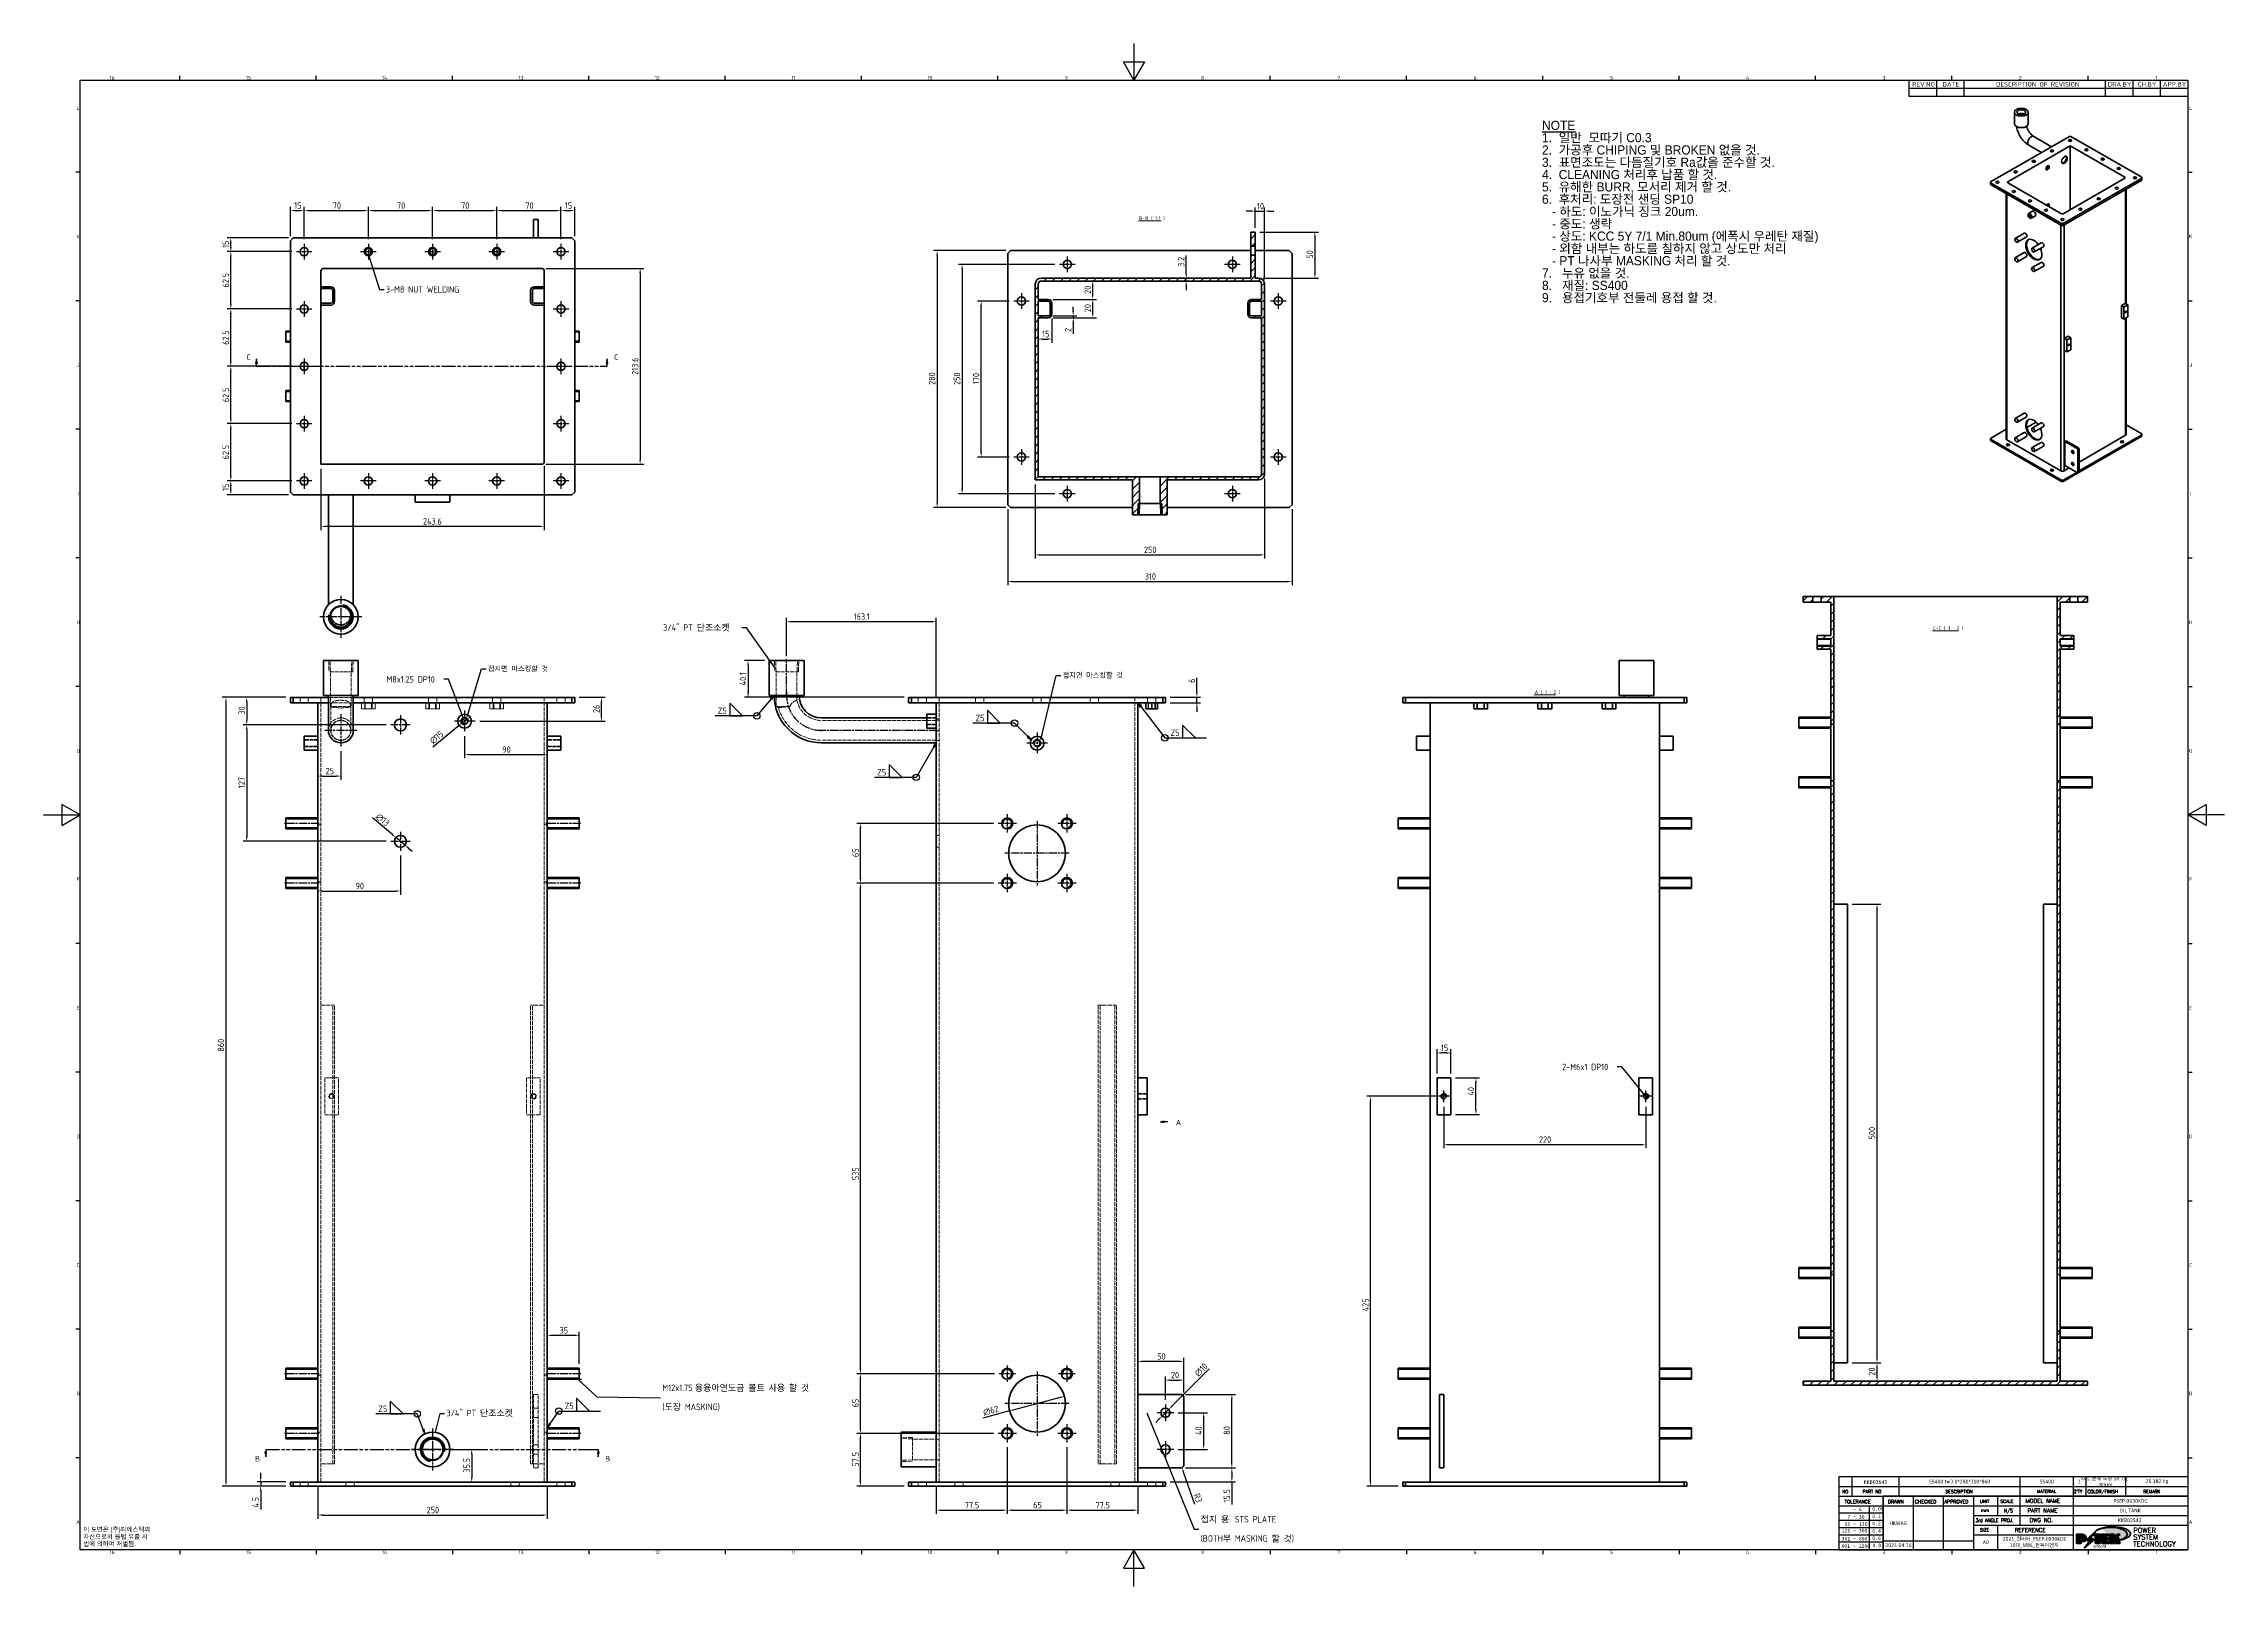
# Model space of a CAD drawing. Header units: millimetres. Extents: x 0 to 2378, y 0 to 1682.
import ezdxf
from ezdxf.enums import TextEntityAlignment as Align

# ---------------------------------------------------------------- set-up
doc = ezdxf.new("R2010")
doc.units = ezdxf.units.MM
doc.header["$LTSCALE"] = 2
for name, pattern in [('CHAIN', [0.3543, 0.2362, -0.0295, 0.0591, -0.0295]), ('DASHED', [0.2067, 0.1654, -0.0413]), ('DOUBLE_DASH_CHAIN', [1.2403, 0.6614, -0.0827, 0.1654, -0.0827, 0.1654, -0.0827])]:
    doc.linetypes.add(name, pattern=pattern)
doc.layers.get('0').update_dxf_attribs({"color": 3, "lineweight": 25})
for name, color, linetype, lineweight in [('가려진 것(ISO)', 2, 'DASHED', 18), ('가시적인 것(ISO)', 3, 'Continuous', 40), ('가시적인 좁은 것(ISO)', 3, 'Continuous', 35), ('경계(ISO)', 7, 'Continuous', 25), ('기호(ISO)', 5, 'Continuous', 25), ('단면선(ISO)', 7, 'CHAIN', 25), ('제목(ISO)', 5, 'Continuous', 50), ('중심 표식(ISO)', 1, 'Continuous', 25), ('중심선(ISO)', 1, 'Continuous', 25), ('치수(ISO)', 2, 'Continuous', 25), ('해치(ISO)', 7, 'Continuous', 18)]:
    doc.layers.add(name, color=color, linetype=linetype, lineweight=lineweight)
doc.styles.add('HAN_291', font='')
doc.styles.add('HAN_370', font='', dxfattribs={"width": 2})
doc.styles.add('ISO Proportiona M2B', font='isocp.shx')
doc.styles.add('RC_284', font='ROMANC.shx')
doc.styles.add('RC_287', font='ROMANC.shx')
doc.styles.add('RC_292', font='ROMANC.shx')
doc.styles.add('ROMANT_294', font='romant.shx')
doc.styles.add('문자 텍스트_M2B', font='isocp.shx')
doc.styles.add('문자 텍스트_PSTEK_POSCO', font='isocp.shx')
doc.styles.add('치수 텍스트_PSTEK_POSCO', font='isocp.shx')
doc.styles.add('텍스트 스타일198', font='tahoma.ttf')
doc.styles.add('텍스트 스타일333', font='ROMANC.shx', dxfattribs={"width": 0.8})
doc.styles.add('텍스트 스타일466', font='isocp.shx')
doc.styles.add('텍스트 스타일512', font='isocp.shx')
doc.styles.get('HAN_291').set_extended_font_data('GulimChe')
doc.styles.get('HAN_370').set_extended_font_data('GulimChe')
doc.dimstyles.new('치수_PSTEK_POSCO', dxfattribs={"dimscale": 2, "dimtxt": 3.5, "dimasz": 2.5, "dimexe": 2, "dimexo": 2.5, "dimgap": 1, "dimtad": 1, "dimrnd": 1e-08, "dimdsep": 46, "dimtxsty": '치수 텍스트_PSTEK_POSCO', "dimcen": 0.09, "dimdle": 10, "dimclrd": 7, "dimclre": 7, "dimclrt": 2, "dimadec": 1, "dimazin": 2, "dimtfac": 1, "dimtmove": 0, "dimatfit": 3, "dimfxl": 0, "dimtolj": 1, "dimlwd": -1, "dimlwe": -1, "dimarcsym": 0})
doc.dimstyles.new('치수_PSTEK_POSCO$7', dxfattribs={"dimscale": 2, "dimtxt": 3.5, "dimasz": 2.5, "dimexe": 2, "dimexo": 2.5, "dimgap": 1, "dimtad": 1, "dimrnd": 1e-08, "dimdsep": 46, "dimtxsty": '치수 텍스트_PSTEK_POSCO', "dimcen": 0.09, "dimdle": 10, "dimclrd": 7, "dimclre": 7, "dimclrt": 2, "dimadec": 1, "dimazin": 2, "dimtfac": 1, "dimtmove": 0, "dimatfit": 3, "dimfxl": 0, "dimtolj": 1, "dimlwd": -1, "dimlwe": -1, "dimarcsym": 0})
pattern_1 = [(45, (0, 0), (-4.490128, 4.490128), [])]

# ---------------------------------------------------------------- blocks, each defined once
blk = doc.blocks.new('경계 Default Border')
at = {"layer": '경계(ISO)'}
for p, q in [((74.3, 821), (74.3, 823.4)), ((148.6, 821), (148.6, 823.4)), ((222.9, 821), (222.9, 823.4)), ((297.3, 821), (297.3, 823.4)), ((371.6, 821), (371.6, 823.4)), ((445.9, 821), (445.9, 823.4)), ((520.2, 821), (520.2, 823.4)), ((668.8, 821), (668.8, 823.4)), ((743.1, 821), (743.1, 823.4)), ((817.4, 821), (817.4, 823.4)), ((891.8, 821), (891.8, 823.4)), ((966.1, 821), (966.1, 823.4)), ((1040.4, 821), (1040.4, 823.4)), ((1114.7, 821), (1114.7, 823.4)), ((20, 770.9), (17.6, 770.9)), ((1169, 770.9), (1171.4, 770.9)), ((20, 700.8), (17.6, 700.8)), ((1169, 700.8), (1171.4, 700.8)), ((20, 630.8), (17.6, 630.8)), ((1169, 630.8), (1171.4, 630.8)), ((20, 560.7), (17.6, 560.7)), ((1169, 560.7), (1171.4, 560.7)), ((20, 490.6), (17.6, 490.6)), ((1169, 490.6), (1171.4, 490.6)), ((20, 350.4), (17.6, 350.4)), ((1169, 350.4), (1171.4, 350.4)), ((20, 280.3), (17.6, 280.3)), ((1169, 280.3), (1171.4, 280.3)), ((20, 210.2), (17.6, 210.2)), ((1169, 210.2), (1171.4, 210.2)), ((20, 140.2), (17.6, 140.2)), ((1169, 140.2), (1171.4, 140.2)), ((20, 70.1), (17.6, 70.1)), ((1169, 70.1), (1171.4, 70.1)), ((74.3, 20), (74.3, 17.6)), ((148.6, 20), (148.6, 17.6)), ((222.9, 20), (222.9, 17.6)), ((297.3, 20), (297.3, 17.6)), ((371.6, 20), (371.6, 17.6)), ((445.9, 20), (445.9, 17.6)), ((520.2, 20), (520.2, 17.6)), ((668.8, 20), (668.8, 17.6)), ((743.1, 20), (743.1, 17.6)), ((817.4, 20), (817.4, 17.6)), ((891.8, 20), (891.8, 17.6)), ((966.1, 20), (966.1, 17.6)), ((1040.4, 20), (1040.4, 17.6)), ((1114.7, 20), (1114.7, 17.6))]:
    blk.add_line(p, q, dxfattribs=at)
at = {"layer": '경계(ISO)', "flags": 128}
for points in [[(594.5, 841), (594.5, 821), (588.7, 831), (600.3, 831), (594.5, 821)], [(20, 20), (20, 821), (1169, 821), (1169, 20), (20, 20)], [(0, 420.5), (20, 420.5), (10, 426.3), (10, 414.7), (20, 420.5)], [(1189, 420.5), (1169, 420.5), (1179, 426.3), (1179, 414.7), (1169, 420.5)], [(594.5, 0), (594.5, 20), (588.7, 10), (600.3, 10), (594.5, 20)]]:
    blk.add_lwpolyline(points, dxfattribs=at)
at = {"layer": '경계(ISO)', "color": 2, "char_height": 2, "attachment_point": 7, "style": '문자 텍스트_PSTEK_POSCO'}
for s, insert in [('16', (36, 821.4)), ('15', (110.3, 821.4)), ('14', (184.5, 821.4)), ('13', (259, 821.4)), ('12', (333.3, 821.4)), ('11', (407.8, 821.4)), ('10', (481.9, 821.4)), ('9', (556.8, 821.4)), ('8', (631.1, 821.4)), ('7', (705.4, 821.4)), ('6', (779.7, 821.4)), ('5', (854, 821.4)), ('4', (928.2, 821.4)), ('3', (1002.7, 821.4)), ('2', (1076.9, 821.4)), ('1', (1151.5, 821.4)), ('L', (18, 804.9)), ('L', (1169.8, 804.9)), ('K', (17.9, 734.9)), ('K', (1169.7, 734.9)), ('J', (18.2, 664.8)), ('J', (1170, 664.8)), ('I', (18.5, 594.7)), ('I', (1170.3, 594.7)), ('H', (17.9, 524.6)), ('H', (1169.7, 524.6)), ('G', (17.9, 454.5)), ('G', (1169.7, 454.5)), ('F', (18, 384.5)), ('F', (1169.8, 384.5)), ('E', (18, 314.4)), ('E', (1169.8, 314.4)), ('D', (17.9, 244.3)), ('D', (1169.7, 244.3)), ('C', (18, 174.2)), ('C', (1169.8, 174.2)), ('B', (17.9, 104.1)), ('B', (1169.7, 104.1)), ('A', (17.8, 34)), ('A', (1169.6, 34)), ('16', (36, 17.6)), ('15', (110.3, 17.6)), ('14', (184.5, 17.6)), ('13', (259, 17.6)), ('12', (333.3, 17.6)), ('11', (407.8, 17.6)), ('10', (481.9, 17.6)), ('9', (556.8, 17.6)), ('8', (631.1, 17.6)), ('7', (705.4, 17.6)), ('6', (779.7, 17.6)), ('5', (854, 17.6)), ('4', (928.2, 17.6)), ('3', (1002.7, 17.6)), ('2', (1076.9, 17.6)), ('1', (1151.5, 17.6))]:
    blk.add_mtext(s, dxfattribs=dict(at, insert=insert))
blk = doc.blocks.new('제목 블록 PSTEK')
h = blk.add_hatch(color=1)
edge = h.paths.add_edge_path(flags=0)
edge.add_line((314.2, 19.6), (314.2, 17))
edge.add_line((314.2, 17), (314.3, 17))
edge.add_arc((314.3, 17.7), 0.651, 270, 360)
edge.add_line((315, 17.7), (315, 19))
edge.add_arc((314.3, 19), 0.651, 0, 90)
edge.add_line((314.3, 19.6), (314.2, 19.6))
edge = h.paths.add_edge_path()
edge.add_arc((315, 18.3), 1.97, 270, 450)
edge.add_line((315, 20.3), (311.8, 20.3))
edge.add_line((311.8, 20.3), (311.8, 15.3))
edge.add_line((311.8, 15.3), (314.2, 15.3))
edge.add_line((314.2, 15.3), (314.2, 16.3))
edge.add_line((314.2, 16.3), (315, 16.3))
h = blk.add_hatch(color=252)
edge = h.paths.add_edge_path()
edge.add_arc((315, 18.3), 1.97, 270, 406.8279)
edge.add_arc((315.2, 18.1), 1.97, -90, 53.561, ccw=False)
edge.add_line((315.2, 16.2), (314.4, 16.2))
edge.add_line((314.4, 16.2), (314.4, 15.2))
edge.add_line((314.4, 15.2), (311.9, 15.2))
edge.add_line((311.9, 15.2), (311.9, 15.3))
edge.add_line((311.9, 15.3), (314.2, 15.3))
edge.add_line((314.2, 15.3), (314.2, 16.3))
edge.add_line((314.2, 16.3), (315, 16.3))
h = blk.add_hatch(color=252)
edge = h.paths.add_edge_path()
edge.add_line((314.4, 19.5), (314.5, 19.5))
edge.add_arc((314.5, 18.8), 0.651, 60.4189, 90, ccw=False)
edge.add_arc((314.3, 19), 0.651, 39.9699, 90)
edge.add_line((314.3, 19.6), (314.2, 19.6))
edge.add_line((314.2, 19.6), (314.2, 17))
edge.add_line((314.2, 17), (314.3, 17))
edge.add_arc((314.3, 17.7), 0.651, 270, 274.6931)
edge.add_line((314.4, 17), (314.4, 19.5))
for color, points in [(252, [(317.2, 17.1), (322, 21.6), (322.3, 21.9), (317, 17), (318.8, 16.2), (316, 12.7), (316.3, 13), (318.9, 16.3)]), (5, [(321.6, 17.4), (319.5, 18.2), (322.5, 22), (317.2, 17.1), (318.9, 16.3), (316.2, 12.8)]), (1, [(324.5, 19.6), (325.2, 19.6), (325.2, 20.3), (321.2, 20.3), (321.2, 19.6), (322, 19.6), (322, 15.3), (324.5, 15.3)]), (252, [(322, 19.6), (321.4, 19.6), (321.4, 19.5), (322, 19.5)]), (252, [(324.7, 19.5), (325.4, 19.5), (325.4, 20.1), (325.2, 20.1), (325.2, 19.6), (324.5, 19.6), (324.5, 15.3), (322.2, 15.3), (322.2, 15.2), (324.7, 15.2)]), (1, [(329.2, 20.3), (325.7, 20.3), (325.7, 15.3), (329.4, 15.3), (329.4, 16), (328.1, 16), (328.1, 17.6), (329.2, 17.6), (329.2, 18.3), (328.1, 18.3), (328.1, 19.6), (329.2, 19.6)]), (252, [(329.5, 15.8), (329.4, 15.8), (329.4, 15.3), (325.8, 15.3), (325.8, 15.2), (329.5, 15.2)]), (252, [(328.3, 19.5), (329.4, 19.5), (329.4, 20.1), (329.2, 20.1), (329.2, 19.6), (328.1, 19.6), (328.1, 18.3), (328.3, 18.3)]), (252, [(328.3, 17.4), (329.4, 17.4), (329.4, 18.1), (329.2, 18.1), (329.2, 17.6), (328.1, 17.6), (328.1, 16), (328.3, 16)]), (1, [(332.3, 20.3), (329.9, 20.3), (329.9, 15.3), (332.3, 15.3), (332.3, 17.4), (333.1, 15.3), (335.5, 15.3), (334.3, 19.3), (335.4, 20.3), (334.3, 20.3), (332.3, 19)]), (252, [(332.5, 16.9), (332.3, 17.4), (332.3, 15.3), (330, 15.3), (330, 15.2), (332.5, 15.2)]), (252, [(332.5, 20.1), (332.3, 20.1), (332.3, 19), (332.5, 19.1)]), (252, [(335.6, 20.1), (335.3, 20.1), (334.3, 19.3), (335.5, 15.3), (333.2, 15.3), (333.2, 15.2), (335.7, 15.2), (334.4, 19.2)])]:
    blk.add_hatch(color=color).paths.add_polyline_path(points)
at = {"layer": '해치(ISO)', "true_color": 0x27d1fc}
h = blk.add_hatch(color=140, dxfattribs=at)
edge = h.paths.add_edge_path()
edge.add_ellipse((330.4, 20.2), major_axis=(9.1, 0), ratio=0.40699, start_angle=301.3098, end_angle=507.7437)
edge.add_ellipse((331.5, 20.5), major_axis=(-9.82, 0), ratio=0.39426, start_angle=111.5121, end_angle=334.4703, ccw=False)
edge.add_line((335.1, 16.9), (335.1, 17))
at = {"color": 180}
for p, q in [((182.5, 11.8), (182.5, 51.6)), ((182.5, 51.6), (372.5, 51.6)), ((189.3, 51.6), (189.3, 41)), ((215.2, 41), (215.2, 51.6)), ((280.9, 51.6), (280.9, 41)), ((310.1, 51.6), (310.1, 41)), ((316.9, 51.6), (316.9, 41)), ((338.5, 51.6), (338.5, 41)), ((372.5, 51.6), (372.5, 11.8)), ((182.5, 46.3), (372.5, 46.3)), ((182.5, 41), (206.5, 41)), ((182.5, 35.7), (206.5, 35.7)), ((198.9, 12), (198.9, 35.7)), ((206.5, 35.7), (372.5, 35.7)), ((222.9, 11.8), (222.9, 41)), ((239.4, 11.8), (239.4, 41)), ((255.9, 11.8), (255.9, 41)), ((268.7, 41), (268.7, 30.4)), ((280.9, 41), (280.9, 25.2)), ((310.1, 41), (310.1, 11.8)), ((182.5, 31.8), (206.5, 31.8)), ((182.5, 27.8), (206.5, 27.8)), ((182.5, 23.9), (206.5, 23.9)), ((255.9, 30.4), (372.5, 30.4)), ((255.9, 25.2), (372.5, 25.2)), ((268.7, 25.2), (268.7, 11.8)), ((182.5, 19.9), (206.5, 19.9)), ((182.5, 16), (206.5, 16)), ((206.5, 16.7), (255.9, 16.7)), ((255.9, 19.9), (310.1, 19.9)), ((182.5, 11.8), (372.5, 11.8))]:
    blk.add_line(p, q, dxfattribs=at)
at = {"color": 7, "lineweight": 50}
for p, q in [((206.5, 11.8), (206.5, 41)), ((206.5, 41), (372.5, 41))]:
    blk.add_line(p, q, dxfattribs=at)
at = {"color": 7}
for p, q in [((315, 20.3), (311.8, 20.3)), ((311.8, 20.3), (311.8, 15.3)), ((315, 20.3), (311.8, 20.3)), ((311.8, 20.3), (311.8, 15.3)), ((311.8, 15.3), (314.2, 15.3)), ((311.8, 15.3), (314.2, 15.3)), ((314.2, 15.3), (311.9, 15.3)), ((311.9, 15.3), (311.9, 15.2)), ((311.9, 15.2), (314.4, 15.2)), ((314.2, 17), (314.2, 19.6)), ((314.2, 19.6), (314.3, 19.6)), ((314.3, 19.6), (314.2, 19.6)), ((314.2, 19.6), (314.2, 17)), ((314.2, 17), (314.2, 19.6)), ((314.2, 19.6), (314.3, 19.6)), ((314.3, 17), (314.2, 17)), ((314.2, 17), (314.3, 17)), ((314.3, 17), (314.2, 17)), ((314.2, 16.3), (315, 16.3)), ((314.2, 15.3), (314.2, 16.3)), ((315, 16.3), (314.2, 16.3)), ((314.2, 16.3), (314.2, 15.3)), ((314.2, 16.3), (315, 16.3)), ((314.2, 15.3), (314.2, 16.3)), ((314.4, 19.5), (314.5, 19.5)), ((314.4, 17), (314.4, 19.5)), ((314.4, 16.2), (315.2, 16.2)), ((314.4, 15.2), (314.4, 16.2)), ((315, 19), (315, 17.7)), ((315, 19), (315, 17.7)), ((318.8, 16.2), (316, 12.7)), ((316, 12.7), (316.3, 13)), ((316.2, 12.8), (321.6, 17.4)), ((318.9, 16.3), (316.2, 12.8)), ((316.3, 13), (318.9, 16.3)), ((322.3, 21.9), (317, 17)), ((317, 17), (318.8, 16.2)), ((322.5, 22), (317.2, 17.1)), ((317.2, 17.1), (322, 21.6)), ((318.9, 16.3), (317.2, 17.1)), ((317.2, 17.1), (318.9, 16.3)), ((319.5, 18.2), (322.5, 22)), ((321.6, 17.4), (319.5, 18.2)), ((325.2, 20.3), (321.2, 20.3)), ((321.2, 20.3), (321.2, 19.6)), ((325.2, 20.3), (321.2, 20.3)), ((321.2, 20.3), (321.2, 19.6)), ((321.2, 19.6), (322, 19.6)), ((321.2, 19.6), (322, 19.6)), ((321.4, 19.6), (321.4, 19.5)), ((322, 19.6), (321.4, 19.6)), ((321.4, 19.5), (322, 19.5)), ((322, 21.6), (322.3, 21.9)), ((322, 19.6), (322, 15.3)), ((322, 19.5), (322, 19.6)), ((322, 19.6), (322, 15.3)), ((322, 15.3), (324.5, 15.3)), ((322, 15.3), (324.5, 15.3)), ((324.5, 15.3), (322.2, 15.3)), ((322.2, 15.3), (322.2, 15.2)), ((322.2, 15.2), (324.7, 15.2)), ((324.5, 19.6), (325.2, 19.6)), ((324.5, 15.3), (324.5, 19.6)), ((325.2, 19.6), (324.5, 19.6)), ((324.5, 19.6), (324.5, 15.3)), ((324.5, 19.6), (325.2, 19.6)), ((324.5, 15.3), (324.5, 19.6)), ((324.7, 19.5), (325.4, 19.5)), ((324.7, 15.2), (324.7, 19.5)), ((325.2, 19.6), (325.2, 20.3)), ((325.2, 19.6), (325.2, 20.3)), ((325.4, 20.1), (325.2, 20.1)), ((325.2, 20.1), (325.2, 19.6)), ((325.4, 19.5), (325.4, 20.1)), ((329.2, 20.3), (325.7, 20.3)), ((325.7, 20.3), (325.7, 15.3)), ((325.7, 20.3), (325.7, 15.3)), ((329.2, 20.3), (325.7, 20.3)), ((325.7, 15.3), (329.4, 15.3)), ((325.7, 15.3), (329.4, 15.3)), ((329.4, 15.3), (325.8, 15.3)), ((325.8, 15.3), (325.8, 15.2)), ((325.8, 15.2), (329.5, 15.2)), ((328.1, 18.3), (328.1, 19.6)), ((328.1, 19.6), (329.2, 19.6)), ((329.2, 19.6), (328.1, 19.6)), ((328.1, 19.6), (328.1, 18.3)), ((328.1, 18.3), (328.1, 19.6)), ((328.1, 19.6), (329.2, 19.6)), ((329.2, 18.3), (328.1, 18.3)), ((328.1, 18.3), (328.3, 18.3)), ((329.2, 18.3), (328.1, 18.3)), ((328.1, 17.6), (329.2, 17.6)), ((328.1, 16), (328.1, 17.6)), ((329.2, 17.6), (328.1, 17.6)), ((328.1, 17.6), (328.1, 16)), ((328.1, 17.6), (329.2, 17.6)), ((328.1, 16), (328.1, 17.6)), ((329.4, 16), (328.1, 16)), ((328.1, 16), (328.3, 16)), ((329.4, 16), (328.1, 16)), ((328.3, 18.3), (328.3, 19.5)), ((328.3, 19.5), (329.4, 19.5)), ((328.3, 16), (328.3, 17.4)), ((328.3, 17.4), (329.4, 17.4)), ((329.2, 19.6), (329.2, 20.3)), ((329.2, 19.6), (329.2, 20.3)), ((329.4, 20.1), (329.2, 20.1)), ((329.2, 20.1), (329.2, 19.6)), ((329.2, 17.6), (329.2, 18.3)), ((329.2, 17.6), (329.2, 18.3)), ((329.4, 18.1), (329.2, 18.1)), ((329.2, 18.1), (329.2, 17.6)), ((329.4, 19.5), (329.4, 20.1)), ((329.4, 17.4), (329.4, 18.1)), ((329.4, 15.3), (329.4, 16)), ((329.4, 15.3), (329.4, 16)), ((329.5, 15.8), (329.4, 15.8)), ((329.4, 15.8), (329.4, 15.3)), ((329.5, 15.2), (329.5, 15.8)), ((332.3, 20.3), (329.9, 20.3)), ((329.9, 20.3), (329.9, 15.3)), ((329.9, 20.3), (329.9, 15.3)), ((332.3, 20.3), (329.9, 20.3)), ((329.9, 15.3), (332.3, 15.3)), ((329.9, 15.3), (332.3, 15.3)), ((332.3, 15.3), (330, 15.3)), ((330, 15.3), (330, 15.2)), ((330, 15.2), (332.5, 15.2)), ((334.3, 20.3), (332.3, 19)), ((332.3, 19), (332.3, 20.3)), ((334.3, 20.3), (332.3, 19)), ((332.3, 19), (332.3, 20.3)), ((332.5, 20.1), (332.3, 20.1)), ((332.3, 20.1), (332.3, 19)), ((332.3, 19), (332.5, 19.1)), ((332.3, 17.4), (333.1, 15.3)), ((332.3, 15.3), (332.3, 17.4)), ((332.5, 16.9), (332.3, 17.4)), ((332.3, 17.4), (332.3, 15.3)), ((332.3, 17.4), (333.1, 15.3)), ((332.3, 15.3), (332.3, 17.4)), ((332.5, 19.1), (332.5, 20.1)), ((332.5, 15.2), (332.5, 16.9)), ((333.1, 15.3), (335.5, 15.3)), ((333.1, 15.3), (335.5, 15.3)), ((335.5, 15.3), (333.2, 15.3)), ((333.2, 15.3), (333.2, 15.2)), ((333.2, 15.2), (335.7, 15.2)), ((334.3, 19.3), (335.4, 20.3)), ((335.4, 20.3), (334.3, 20.3)), ((334.3, 19.3), (335.4, 20.3)), ((335.4, 20.3), (334.3, 20.3)), ((335.3, 20.1), (334.3, 19.3)), ((335.5, 15.3), (334.3, 19.3)), ((334.3, 19.3), (335.5, 15.3)), ((335.5, 15.3), (334.3, 19.3)), ((334.4, 19.2), (335.6, 20.1)), ((335.7, 15.2), (334.4, 19.2)), ((335.6, 20.1), (335.3, 20.1)), ((345, 17.5), (345, 17.7))]:
    blk.add_line(p, q, dxfattribs=at)
at = {"color": 1}
for p, q in [((315, 20.3), (311.8, 20.3)), ((311.8, 20.3), (311.8, 15.3)), ((311.8, 15.3), (314.2, 15.3)), ((314.2, 17), (314.2, 19.6)), ((314.2, 19.6), (314.3, 19.6)), ((314.3, 17), (314.2, 17)), ((314.2, 16.3), (315, 16.3)), ((314.2, 15.3), (314.2, 16.3)), ((315, 19), (315, 17.7)), ((325.2, 20.3), (321.2, 20.3)), ((321.2, 20.3), (321.2, 19.6)), ((321.2, 19.6), (322, 19.6)), ((322, 19.6), (322, 15.3)), ((322, 15.3), (324.5, 15.3)), ((324.5, 19.6), (325.2, 19.6)), ((324.5, 15.3), (324.5, 19.6)), ((325.2, 19.6), (325.2, 20.3)), ((329.2, 20.3), (325.7, 20.3)), ((325.7, 20.3), (325.7, 15.3)), ((325.7, 15.3), (329.4, 15.3)), ((328.1, 18.3), (328.1, 19.6)), ((328.1, 19.6), (329.2, 19.6)), ((329.2, 18.3), (328.1, 18.3)), ((328.1, 17.6), (329.2, 17.6)), ((328.1, 16), (328.1, 17.6)), ((329.4, 16), (328.1, 16)), ((329.2, 19.6), (329.2, 20.3)), ((329.2, 17.6), (329.2, 18.3)), ((329.4, 15.3), (329.4, 16)), ((332.3, 20.3), (329.9, 20.3)), ((329.9, 20.3), (329.9, 15.3)), ((329.9, 15.3), (332.3, 15.3)), ((334.3, 20.3), (332.3, 19)), ((332.3, 19), (332.3, 20.3)), ((332.3, 17.4), (333.1, 15.3)), ((332.3, 15.3), (332.3, 17.4)), ((333.1, 15.3), (335.5, 15.3)), ((334.3, 19.3), (335.4, 20.3)), ((335.4, 20.3), (334.3, 20.3)), ((335.5, 15.3), (334.3, 19.3))]:
    blk.add_line(p, q, dxfattribs=at)
at = {"color": 5}
for p, q in [((316.2, 12.8), (321.6, 17.4)), ((318.9, 16.3), (316.2, 12.8)), ((322.5, 22), (317.2, 17.1)), ((317.2, 17.1), (318.9, 16.3)), ((319.5, 18.2), (322.5, 22)), ((321.6, 17.4), (319.5, 18.2))]:
    blk.add_line(p, q, dxfattribs=at)
at = {"color": 7}
for centre, radius, start, end in [((314.3, 19), 0.651, 0, 90), ((314.3, 19), 0.651, 39.9699, 90), ((314.3, 19), 0.651, 0, 90), ((314.3, 17.7), 0.651, 270, 0), ((314.3, 17.7), 0.651, 270, 0), ((314.3, 17.7), 0.651, 270, 274.6931), ((314.5, 18.8), 0.651, 60.4189, 90), ((315, 18.3), 1.97, 270, 90), ((315, 18.3), 1.97, 270, 90), ((315, 18.3), 1.97, 270, 46.8279), ((315.2, 18.1), 1.97, 270, 53.561)]:
    blk.add_arc(centre, radius, start, end, dxfattribs=at)
at = {"color": 1}
for centre, radius, start, end in [((314.3, 19), 0.651, 0, 90), ((314.3, 17.7), 0.651, 270, 0), ((315, 18.3), 1.97, 270, 90)]:
    blk.add_arc(centre, radius, start, end, dxfattribs=at)
at = {"layer": '제목(ISO)', "lineweight": 18}
blk.add_line((182.5, 35.7), (182.5, 11.8), dxfattribs=at)
at = {"layer": '제목(ISO)'}
for p, q in [((315, 20.3), (311.8, 20.3)), ((311.8, 20.3), (311.8, 15.3)), ((311.8, 15.3), (314.2, 15.3)), ((314.2, 15.3), (311.9, 15.3)), ((311.9, 15.3), (311.9, 15.2)), ((311.9, 15.2), (314.4, 15.2)), ((314.2, 17), (314.2, 19.6)), ((314.2, 19.6), (314.3, 19.6)), ((314.3, 19.6), (314.2, 19.6)), ((314.2, 19.6), (314.2, 17)), ((314.3, 17), (314.2, 17)), ((314.2, 17), (314.3, 17)), ((314.2, 15.3), (314.2, 16.3)), ((314.2, 16.3), (315, 16.3)), ((315, 16.3), (314.2, 16.3)), ((314.2, 16.3), (314.2, 15.3)), ((314.4, 19.5), (314.5, 19.5)), ((314.4, 17), (314.4, 19.5)), ((314.4, 15.2), (314.4, 16.2)), ((314.4, 16.2), (315.2, 16.2)), ((315, 19), (315, 17.7)), ((318.8, 16.2), (316, 12.7)), ((316, 12.7), (316.3, 13)), ((316.2, 12.8), (321.6, 17.4)), ((318.9, 16.3), (316.2, 12.8)), ((316.3, 13), (318.9, 16.3)), ((322.3, 21.9), (317, 17)), ((317, 17), (318.8, 16.2)), ((322.5, 22), (317.2, 17.1)), ((317.2, 17.1), (322, 21.6)), ((317.2, 17.1), (318.9, 16.3)), ((318.9, 16.3), (317.2, 17.1)), ((319.5, 18.2), (322.5, 22)), ((321.6, 17.4), (319.5, 18.2)), ((325.2, 20.3), (321.2, 20.3)), ((321.2, 20.3), (321.2, 19.6)), ((321.2, 19.6), (322, 19.6)), ((322, 19.6), (321.4, 19.6)), ((321.4, 19.6), (321.4, 19.5)), ((321.4, 19.5), (322, 19.5)), ((322, 21.6), (322.3, 21.9)), ((322, 19.6), (322, 15.3)), ((322, 19.5), (322, 19.6)), ((322, 15.3), (324.5, 15.3)), ((324.5, 15.3), (322.2, 15.3)), ((322.2, 15.3), (322.2, 15.2)), ((322.2, 15.2), (324.7, 15.2)), ((324.5, 19.6), (325.2, 19.6)), ((324.5, 15.3), (324.5, 19.6)), ((325.2, 19.6), (324.5, 19.6)), ((324.5, 19.6), (324.5, 15.3)), ((324.7, 19.5), (325.4, 19.5)), ((324.7, 15.2), (324.7, 19.5)), ((325.2, 19.6), (325.2, 20.3)), ((325.4, 20.1), (325.2, 20.1)), ((325.2, 20.1), (325.2, 19.6)), ((325.4, 19.5), (325.4, 20.1)), ((329.2, 20.3), (325.7, 20.3)), ((325.7, 20.3), (325.7, 15.3)), ((325.7, 15.3), (329.4, 15.3)), ((329.4, 15.3), (325.8, 15.3)), ((325.8, 15.3), (325.8, 15.2)), ((325.8, 15.2), (329.5, 15.2)), ((328.1, 18.3), (328.1, 19.6)), ((328.1, 19.6), (329.2, 19.6)), ((329.2, 19.6), (328.1, 19.6)), ((328.1, 19.6), (328.1, 18.3)), ((329.2, 18.3), (328.1, 18.3)), ((328.1, 18.3), (328.3, 18.3)), ((328.1, 16), (328.1, 17.6)), ((328.1, 17.6), (329.2, 17.6)), ((329.2, 17.6), (328.1, 17.6)), ((328.1, 17.6), (328.1, 16)), ((329.4, 16), (328.1, 16)), ((328.1, 16), (328.3, 16)), ((328.3, 19.5), (329.4, 19.5)), ((328.3, 18.3), (328.3, 19.5)), ((328.3, 17.4), (329.4, 17.4)), ((328.3, 16), (328.3, 17.4)), ((329.2, 19.6), (329.2, 20.3)), ((329.4, 20.1), (329.2, 20.1)), ((329.2, 20.1), (329.2, 19.6)), ((329.2, 17.6), (329.2, 18.3)), ((329.4, 18.1), (329.2, 18.1)), ((329.2, 18.1), (329.2, 17.6)), ((329.4, 19.5), (329.4, 20.1)), ((329.4, 17.4), (329.4, 18.1)), ((329.4, 15.3), (329.4, 16)), ((329.5, 15.8), (329.4, 15.8)), ((329.4, 15.8), (329.4, 15.3)), ((329.5, 15.2), (329.5, 15.8)), ((332.3, 20.3), (329.9, 20.3)), ((329.9, 20.3), (329.9, 15.3)), ((329.9, 15.3), (332.3, 15.3)), ((332.3, 15.3), (330, 15.3)), ((330, 15.3), (330, 15.2)), ((330, 15.2), (332.5, 15.2)), ((334.3, 20.3), (332.3, 19)), ((332.3, 19), (332.3, 20.3)), ((332.5, 20.1), (332.3, 20.1)), ((332.3, 20.1), (332.3, 19)), ((332.3, 19), (332.5, 19.1)), ((332.3, 15.3), (332.3, 17.4)), ((332.3, 17.4), (333.1, 15.3)), ((332.5, 16.9), (332.3, 17.4)), ((332.3, 17.4), (332.3, 15.3)), ((332.5, 19.1), (332.5, 20.1)), ((332.5, 15.2), (332.5, 16.9)), ((333.1, 15.3), (335.5, 15.3)), ((335.5, 15.3), (333.2, 15.3)), ((333.2, 15.3), (333.2, 15.2)), ((333.2, 15.2), (335.7, 15.2)), ((334.3, 19.3), (335.4, 20.3)), ((335.4, 20.3), (334.3, 20.3)), ((335.3, 20.1), (334.3, 19.3)), ((335.5, 15.3), (334.3, 19.3)), ((334.3, 19.3), (335.5, 15.3)), ((334.4, 19.2), (335.6, 20.1)), ((335.7, 15.2), (334.4, 19.2)), ((335.6, 20.1), (335.3, 20.1))]:
    blk.add_line(p, q, dxfattribs=at)
at = {"layer": '제목(ISO)', "color": 4}
blk.add_line((335.1, 16.9), (335.1, 17), dxfattribs=at)
at = {"layer": '제목(ISO)'}
for centre, radius, start, end in [((314.3, 19), 0.651, 0, 90), ((314.3, 19), 0.651, 39.9699, 90), ((314.3, 17.7), 0.651, 270, 0), ((314.3, 17.7), 0.651, 270, 274.6931), ((314.5, 18.8), 0.651, 60.4189, 90), ((315, 18.3), 1.97, 46.8279, 90), ((315, 18.3), 1.97, 270, 46.8279), ((315, 18.3), 1.97, 270, 46.8279), ((315.2, 18.1), 1.97, 270, 53.561)]:
    blk.add_arc(centre, radius, start, end, dxfattribs=at)
at = {"layer": '제목(ISO)', "color": 4}
for centre, major_axis, ratio, start_param, end_param in [((331.5, 20.5), (9.82, 0), 0.39426, 5.087845, 8.9792), ((330.4, 20.2), (9.1, 0), 0.40699, 5.258849, 8.861799)]:
    blk.add_ellipse(centre, major_axis=major_axis, ratio=ratio, start_param=start_param, end_param=end_param, dxfattribs=at)
at = {"color": 2}
for s, height, style, p in [('NO', 1.74, 'RC_284', (184.1, 42.6)), (' TOLERANCE', 1.9, 'RC_287', (184.1, 37)), ('PART NO', 1.74, 'RC_284', (195.3, 42.6)), ('DRAWN', 1.9, 'RC_287', (209, 37)), ('CHECKED', 1.9, 'RC_287', (223.7, 37)), ('APPROVED', 1.9, 'RC_287', (239.8, 37)), ('DESCRIPTION', 1.742, 'RC_284', (240.4, 42.6)), ('UNIT', 1.74, 'RC_284', (259.2, 37.3)), ('SCALE', 1.74, 'RC_284', (270.3, 37.3)), ('MODEL NAME', 2.18, 'RC_292', (284.1, 37.3)), ("Q'TY", 1.74, 'RC_284', (310.1, 42.6)), ('COLOR/FINISH', 1.742, 'RC_284', (317.8, 42.6)), ('REMARK', 1.74, 'RC_284', (348.3, 42.6)), (' 31 ~ 120', 2, 'HAN_291', (183.8, 24.8)), ('  7 ~ 30', 2, 'HAN_291', (183.8, 28.7)), ('    ~ 6', 2, 'HAN_291', (183.8, 32.8)), ('0.08', 2, 'HAN_291', (200.5, 33.1)), ('0.1', 2, 'HAN_291', (200.5, 29)), ('0.2', 2, 'HAN_291', (200.5, 25.1)), ('mm', 1.74, 'RC_284', (259.7, 32.4)), ('PART NAME', 2.18, 'RC_292', (285.1, 32)), (' DWG NO.', 2.18, 'RC_292', (284.8, 26.8)), ('601 ~ 1200', 2, 'HAN_291', (183.7, 12.8)), ('121 ~ 300', 2, 'HAN_291', (183.8, 21.2)), ('301 ~ 600', 2, 'HAN_291', (183.8, 16.8)), ('0.4', 2, 'HAN_291', (200.5, 21)), ('0.6', 2, 'HAN_291', (200.5, 17.1)), ('0.8', 2, 'HAN_291', (200.6, 13.1)), ('SIZE', 1.74, 'RC_284', (259.2, 21.7)), ('REFERENCE', 2.18, 'RC_292', (278.3, 21.4))]:
    blk.add_text(s, height=height, dxfattribs=dict(at, style=style)).set_placement(p)
at = {"color": 2, "style": 'RC_284'}
blk.add_text('MATERIAL', height=1.74, dxfattribs=at).set_placement((295.5, 43.6), align=Align.MIDDLE_CENTER)
at = {"color": 2, "style": '텍스트 스타일333', "width": 0.8}
blk.add_text('3rd ANGLE PROJ.', height=2, dxfattribs=at).set_placement((256.8, 26.8))
at = {"color": 7, "style": '텍스트 스타일333', "width": 0.8}
blk.add_text('N/S', height=2, dxfattribs=at).set_placement((274.8, 33.1), align=Align.MIDDLE_CENTER)
at = {"color": 7, "style": 'ROMANT_294'}
for s, p in [('POWER', (342.8, 21)), ('TECHNOLOGY', (342.8, 13.6)), ('SYSTEM', (342.8, 17.3))]:
    blk.add_text(s, height=2.7, dxfattribs=at).set_placement(p)
at = {"color": 7, "insert": (320.9, 14.2), "char_height": 1.4, "attachment_point": 1, "line_spacing_factor": 0.332, "style": 'HAN_370'}
blk.add_mtext('\\fHY견고딕|b0|i0;\\H1.4000;피에스텍', dxfattribs=at)
at = {"layer": '제목(ISO)', "color": 7, "style": '텍스트 스타일198'}
for tag, p in [('부품_번호_001', (195.8, 47.7)), ('설명_001', (231.4, 47.9)), ('재질_001', (291.7, 47.9)), ("3._Q'TY_001", (312.7, 47.9)), ('4._COLOR_001', (314.4, 49.6)), ('4._COLOR_002', (324.3, 46.2)), ('질량\\P3;_001', (349.5, 48.2)), ('1._MODEL_NAME_001', (332, 37.4)), ('설계자_001', (209.9, 25.2)), ('부품_번호_001', (334.5, 26.8)), ('제목_001', (335.3, 32.1)), ('작성_날짜_001', (207.7, 13.3)), ('시트_크기_001', (260.8, 14.8)), ('프로젝트_001', (271.6, 16.7)), ('프로젝트_002', (275.5, 13.3))]:
    blk.add_attdef(tag, p, '', height=2, dxfattribs=at)
for tag, p in [('점검자', (231.2, 26.2)), ('엔지니어링_승인자', (247.7, 26.2)), ('점검_날짜', (231.2, 14.3)), ('엔지니어링_승인_날짜', (247.7, 14.3))]:
    blk.add_attdef(tag, text='', height=2, dxfattribs=at).set_placement(p, align=Align.MIDDLE_CENTER)
blk = doc.blocks.new('2dTransSection0')
at = {"layer": '단면선(ISO)', "linetype": 'Continuous'}
for p, q in [((611, 253.6), (609, 253.2)), ((611, 253.2), (609, 253.2)), ((609, 253.2), (611, 252.8)), ((611, 252.8), (611, 253.6)), ((613, 253.2), (611, 253.2))]:
    blk.add_line(p, q, dxfattribs=at)
at = {"layer": '단면선(ISO)', "linetype": 'Continuous', "flags": 128}
blk.add_lwpolyline([(611, 253.6), (609, 253.2), (611, 252.8), (611, 253.6)], dxfattribs=at)
at = {"layer": '단면선(ISO)'}
blk.add_solid([(611, 253.6), (609, 253.2), (611, 252.8), (611, 253.6)], dxfattribs=at)
at = {"layer": '단면선(ISO)', "insert": (617.3, 251.3), "char_height": 3, "attachment_point": 7, "style": '문자 텍스트_M2B'}
blk.add_mtext('A', dxfattribs=at)
blk = doc.blocks.new('2dTransSection1')
at = {"layer": '단면선(ISO)', "linetype": 'Continuous'}
for p, q in [((120.6, 73.1), (121.1, 70.6)), ((121.6, 73.1), (120.6, 73.1)), ((121.1, 74.6), (124.9, 74.6)), ((121.1, 74.6), (121.1, 73.1)), ((121.1, 73.1), (121.1, 70.6)), ((121.1, 70.6), (121.6, 73.1)), ((298.6, 74.6), (302.4, 74.6)), ((301.9, 73.1), (302.4, 70.6)), ((302.9, 73.1), (301.9, 73.1)), ((302.4, 74.6), (302.4, 73.1)), ((302.4, 73.1), (302.4, 70.6)), ((302.4, 70.6), (302.9, 73.1))]:
    blk.add_line(p, q, dxfattribs=at)
at = {"layer": '단면선(ISO)', "linetype": 'DOUBLE_DASH_CHAIN', "ltscale": 5.724597}
blk.add_line((121.1, 74.6), (302.4, 74.6), dxfattribs=at)
at = {"layer": '단면선(ISO)', "linetype": 'Continuous', "flags": 128}
for points in [[(120.6, 73.1), (121.1, 70.6), (121.6, 73.1), (120.6, 73.1)], [(301.9, 73.1), (302.4, 70.6), (302.9, 73.1), (301.9, 73.1)]]:
    blk.add_lwpolyline(points, dxfattribs=at)
at = {"layer": '단면선(ISO)'}
for points in [[(120.6, 73.1), (121.1, 70.6), (121.6, 73.1), (120.6, 73.1)], [(301.9, 73.1), (302.4, 70.6), (302.9, 73.1), (301.9, 73.1)]]:
    blk.add_solid(points, dxfattribs=at)
at = {"layer": '단면선(ISO)', "char_height": 3, "attachment_point": 7, "style": '문자 텍스트_M2B'}
for insert in [(115.3, 68.1), (306.2, 68.1)]:
    blk.add_mtext('B', dxfattribs=dict(at, insert=insert))
blk = doc.blocks.new('2dTransSection2')
at = {"layer": '단면선(ISO)', "linetype": 'Continuous'}
for p, q in [((116.1, 669.1), (115.6, 666.6)), ((115.6, 666.6), (116.6, 666.6)), ((116.1, 666.6), (116.1, 669.1)), ((116.6, 666.6), (116.1, 669.1)), ((116.1, 665.1), (116.1, 666.6)), ((307.2, 669.1), (306.7, 666.6)), ((306.7, 666.6), (307.7, 666.6)), ((307.2, 666.6), (307.2, 669.1)), ((307.7, 666.6), (307.2, 669.1)), ((307.2, 665.1), (307.2, 666.6)), ((116.1, 665.1), (119.9, 665.1)), ((303.4, 665.1), (307.2, 665.1))]:
    blk.add_line(p, q, dxfattribs=at)
at = {"layer": '단면선(ISO)', "linetype": 'DOUBLE_DASH_CHAIN', "ltscale": 5.808652}
blk.add_line((116.1, 665.1), (307.2, 665.1), dxfattribs=at)
at = {"layer": '단면선(ISO)', "linetype": 'Continuous', "flags": 128}
for points in [[(116.6, 666.6), (116.1, 669.1), (115.6, 666.6), (116.6, 666.6)], [(307.7, 666.6), (307.2, 669.1), (306.7, 666.6), (307.7, 666.6)]]:
    blk.add_lwpolyline(points, dxfattribs=at)
at = {"layer": '단면선(ISO)'}
for points in [[(116.6, 666.6), (116.1, 669.1), (115.6, 666.6), (116.6, 666.6)], [(307.7, 666.6), (307.2, 669.1), (306.7, 666.6), (307.7, 666.6)]]:
    blk.add_solid(points, dxfattribs=at)
at = {"layer": '단면선(ISO)', "char_height": 3, "attachment_point": 7, "style": '문자 텍스트_M2B'}
for insert in [(110.6, 668.6), (311, 668.6)]:
    blk.add_mtext('C', dxfattribs=dict(at, insert=insert))
blk = doc.blocks.new('*D24')
at = {"layer": 'Defpoints', "color": 0, "transparency": 16777216}
for p in [(236.7, 113.8), (269.1, 113.8), (269.1, 109.3)]:
    blk.add_point(p, dxfattribs=at)
at = {"layer": '치수(ISO)', "color": 7, "transparency": 16777216}
for p, q in [((236.7, 118.8), (236.7, 123.8)), ((264.1, 113.8), (232.7, 113.8)), ((264.1, 109.3), (232.7, 109.3)), ((236.7, 113.8), (236.7, 109.3)), ((236.7, 104.3), (236.7, 83.9))]:
    blk.add_line(p, q, dxfattribs=at)
for points in [[(235.9, 118.8), (237.5, 118.8), (236.7, 113.8)], [(235.9, 104.3), (237.5, 104.3), (236.7, 109.3)]]:
    blk.add_solid(points, dxfattribs=at)
at = {"layer": '치수(ISO)', "color": 2, "transparency": 16777216, "insert": (231.2, 85.9), "char_height": 7, "attachment_point": 4, "rotation": 90, "style": '치수 텍스트_PSTEK_POSCO'}
blk.add_mtext('\\A1;4.5', dxfattribs=at)
blk = doc.blocks.new('*D25')
at = {"layer": 'Defpoints', "color": 0, "transparency": 16777216}
for p in [(299.1, 113.8), (549.1, 113.8), (549.1, 77.8)]:
    blk.add_point(p, dxfattribs=at)
at = {"layer": '치수(ISO)', "color": 7, "transparency": 16777216}
for p, q in [((299.1, 108.8), (299.1, 73.8)), ((549.1, 108.8), (549.1, 73.8)), ((304.1, 77.8), (544.1, 77.8))]:
    blk.add_line(p, q, dxfattribs=at)
for points in [[(304.1, 78.7), (304.1, 77), (299.1, 77.8)], [(544.1, 78.7), (544.1, 77), (549.1, 77.8)]]:
    blk.add_solid(points, dxfattribs=at)
at = {"layer": '치수(ISO)', "color": 2, "transparency": 16777216, "insert": (417.7, 83.3), "char_height": 7, "attachment_point": 4, "style": '치수 텍스트_PSTEK_POSCO'}
blk.add_mtext('\\A1;250', dxfattribs=at)
blk = doc.blocks.new('*D26')
at = {"layer": 'Defpoints', "color": 0, "transparency": 16777216}
for p in [(269.1, 969.3), (221.5, 939.3), (378.6, 939.3)]:
    blk.add_point(p, dxfattribs=at)
at = {"layer": '치수(ISO)', "color": 7, "transparency": 16777216}
for p, q in [((264.1, 969.3), (217.5, 969.3)), ((221.5, 964.3), (221.5, 944.3)), ((373.6, 939.3), (217.5, 939.3))]:
    blk.add_line(p, q, dxfattribs=at)
for points in [[(220.6, 964.3), (222.3, 964.3), (221.5, 969.3)], [(220.6, 944.3), (222.3, 944.3), (221.5, 939.3)]]:
    blk.add_solid(points, dxfattribs=at)
at = {"layer": '치수(ISO)', "color": 2, "transparency": 16777216, "insert": (216, 950.4), "char_height": 7, "attachment_point": 4, "rotation": 90, "style": '치수 텍스트_PSTEK_POSCO'}
blk.add_mtext('\\A1;30', dxfattribs=at)
blk = doc.blocks.new('*D27')
at = {"layer": 'Defpoints', "color": 0, "transparency": 16777216}
for p in [(378.6, 939.3), (221.5, 812.3), (378.6, 812.3)]:
    blk.add_point(p, dxfattribs=at)
at = {"layer": '치수(ISO)', "color": 7, "transparency": 16777216}
for p, q in [((373.6, 939.3), (217.5, 939.3)), ((221.5, 934.3), (221.5, 817.3)), ((373.6, 812.3), (217.5, 812.3))]:
    blk.add_line(p, q, dxfattribs=at)
for points in [[(220.6, 934.3), (222.3, 934.3), (221.5, 939.3)], [(220.6, 817.3), (222.3, 817.3), (221.5, 812.3)]]:
    blk.add_solid(points, dxfattribs=at)
at = {"layer": '치수(ISO)', "color": 2, "transparency": 16777216, "insert": (216, 870.2), "char_height": 7, "attachment_point": 4, "rotation": 90, "style": '치수 텍스트_PSTEK_POSCO'}
blk.add_mtext('\\A1;127', dxfattribs=at)
blk = doc.blocks.new('*D28')
at = {"layer": 'Defpoints', "color": 0, "transparency": 16777216}
for p in [(389.1, 801.8), (299.1, 758.1), (389.1, 758.1)]:
    blk.add_point(p, dxfattribs=at)
at = {"layer": '치수(ISO)', "color": 7, "transparency": 16777216}
for p, q in [((389.1, 796.8), (389.1, 754.1)), ((304.1, 758.1), (384.1, 758.1))]:
    blk.add_line(p, q, dxfattribs=at)
for points in [[(304.1, 759), (304.1, 757.3), (299.1, 758.1)], [(384.1, 759), (384.1, 757.3), (389.1, 758.1)]]:
    blk.add_solid(points, dxfattribs=at)
at = {"layer": '치수(ISO)', "color": 2, "transparency": 16777216, "insert": (340.1, 763.6), "char_height": 7, "attachment_point": 4, "style": '치수 텍스트_PSTEK_POSCO'}
blk.add_mtext('\\A1;90', dxfattribs=at)
blk = doc.blocks.new('*D29')
at = {"layer": 'Defpoints', "color": 0, "transparency": 16777216}
for p in [(384.1, 816.4), (394.1, 808.1)]:
    blk.add_point(p, dxfattribs=at)
at = {"layer": '치수(ISO)', "color": 7, "transparency": 16777216}
for p, q in [((380.3, 819.6), (358.5, 837.8)), ((394.1, 808.1), (384.1, 816.4)), ((398, 804.9), (401.8, 801.7))]:
    blk.add_line(p, q, dxfattribs=at)
for points in [[(380.8, 820.3), (379.8, 819), (384.1, 816.4)], [(398.5, 805.6), (397.4, 804.3), (394.1, 808.1)]]:
    blk.add_solid(points, dxfattribs=at)
at = {"layer": '치수(ISO)', "color": 2, "transparency": 16777216, "insert": (363.6, 840.7), "char_height": 7, "attachment_point": 4, "rotation": 320.2096, "style": '치수 텍스트_PSTEK_POSCO'}
blk.add_mtext('\\A1;∅13', dxfattribs=at)
blk = doc.blocks.new('*D30')
at = {"layer": 'Defpoints', "color": 0, "transparency": 16777216}
for p in [(579.1, 969.3), (608.3, 969.3), (470.6, 943.3)]:
    blk.add_point(p, dxfattribs=at)
at = {"layer": '치수(ISO)', "color": 7, "transparency": 16777216}
for p, q in [((584.1, 969.3), (612.3, 969.3)), ((608.3, 948.3), (608.3, 964.3)), ((475.6, 943.3), (612.3, 943.3))]:
    blk.add_line(p, q, dxfattribs=at)
for points in [[(607.5, 964.3), (609.1, 964.3), (608.3, 969.3)], [(607.5, 948.3), (609.1, 948.3), (608.3, 943.3)]]:
    blk.add_solid(points, dxfattribs=at)
at = {"layer": '치수(ISO)', "color": 2, "transparency": 16777216, "insert": (602.8, 952.2), "char_height": 7, "attachment_point": 4, "rotation": 90, "style": '치수 텍스트_PSTEK_POSCO'}
blk.add_mtext('\\A1;26', dxfattribs=at)
blk = doc.blocks.new('*D31')
at = {"layer": 'Defpoints', "color": 0, "transparency": 16777216}
for p in [(459.1, 931.8), (549.1, 906.9), (549.1, 899.4)]:
    blk.add_point(p, dxfattribs=at)
at = {"layer": '치수(ISO)', "color": 7, "transparency": 16777216}
for p, q in [((459.1, 926.8), (459.1, 902.9)), ((464.1, 906.9), (544.1, 906.9))]:
    blk.add_line(p, q, dxfattribs=at)
for points in [[(464.1, 907.7), (464.1, 906.1), (459.1, 906.9)], [(544.1, 907.7), (544.1, 906.1), (549.1, 906.9)]]:
    blk.add_solid(points, dxfattribs=at)
at = {"layer": '치수(ISO)', "color": 2, "transparency": 16777216, "insert": (500.1, 912.4), "char_height": 7, "attachment_point": 4, "style": '치수 텍스트_PSTEK_POSCO'}
blk.add_mtext('\\A1;90', dxfattribs=at)
blk = doc.blocks.new('*D32')
at = {"layer": 'Defpoints', "color": 0, "transparency": 16777216}
for p in [(453.3, 938.6), (464.9, 948)]:
    blk.add_point(p, dxfattribs=at)
at = {"layer": '치수(ISO)', "color": 7, "transparency": 16777216}
for p, q in [((453.3, 938.6), (424.3, 915)), ((461.1, 944.9), (457.2, 941.7))]:
    blk.add_line(p, q, dxfattribs=at)
for points in [[(456.7, 942.4), (457.7, 941.1), (453.3, 938.6)], [(460.5, 945.5), (461.6, 944.2), (464.9, 948)]]:
    blk.add_solid(points, dxfattribs=at)
at = {"layer": '치수(ISO)', "color": 2, "transparency": 16777216, "insert": (422.4, 920.5), "char_height": 7, "attachment_point": 4, "rotation": 39.0984, "style": '치수 텍스트_PSTEK_POSCO'}
blk.add_mtext('\\A1;∅15', dxfattribs=at)
blk = doc.blocks.new('*D33')
at = {"layer": 'Defpoints', "color": 0, "transparency": 16777216}
for p in [(324.1, 915.7), (299.1, 883.4), (324.1, 883.4)]:
    blk.add_point(p, dxfattribs=at)
at = {"layer": '치수(ISO)', "color": 7, "transparency": 16777216}
for p, q in [((324.1, 910.7), (324.1, 879.4)), ((304.1, 883.4), (319.1, 883.4))]:
    blk.add_line(p, q, dxfattribs=at)
for points in [[(304.1, 884.3), (304.1, 882.6), (299.1, 883.4)], [(319.1, 884.3), (319.1, 882.6), (324.1, 883.4)]]:
    blk.add_solid(points, dxfattribs=at)
at = {"layer": '치수(ISO)', "color": 2, "transparency": 16777216, "insert": (307.5, 888.9), "char_height": 7, "attachment_point": 4, "style": '치수 텍스트_PSTEK_POSCO'}
blk.add_mtext('\\A1;25', dxfattribs=at)
blk = doc.blocks.new('*D34')
at = {"layer": 'Defpoints', "color": 0, "transparency": 16777216}
for p in [(447.1, 149.3), (466.8, 113.8), (466.8, 113.8)]:
    blk.add_point(p, dxfattribs=at)
at = {"layer": '치수(ISO)', "color": 7, "transparency": 16777216}
for p, q in [((452.1, 149.3), (470.8, 149.3)), ((466.8, 144.3), (466.8, 118.8))]:
    blk.add_line(p, q, dxfattribs=at)
for points in [[(466, 144.3), (467.7, 144.3), (466.8, 149.3)], [(466, 118.8), (467.7, 118.8), (466.8, 113.8)]]:
    blk.add_solid(points, dxfattribs=at)
at = {"layer": '치수(ISO)', "color": 2, "transparency": 16777216, "insert": (461.3, 124), "char_height": 7, "attachment_point": 4, "rotation": 90, "style": '치수 텍스트_PSTEK_POSCO'}
blk.add_mtext('\\A1;35.5', dxfattribs=at)
blk = doc.blocks.new('*D35')
at = {"layer": 'Defpoints', "color": 0, "transparency": 16777216}
for p in [(269.1, 969.3), (198.8, 109.3), (269.1, 109.3)]:
    blk.add_point(p, dxfattribs=at)
at = {"layer": '치수(ISO)', "color": 7, "transparency": 16777216}
for p, q in [((264.1, 969.3), (194.8, 969.3)), ((198.8, 964.3), (198.8, 114.3)), ((264.1, 109.3), (194.8, 109.3))]:
    blk.add_line(p, q, dxfattribs=at)
for points in [[(198, 964.3), (199.7, 964.3), (198.8, 969.3)], [(198, 114.3), (199.7, 114.3), (198.8, 109.3)]]:
    blk.add_solid(points, dxfattribs=at)
at = {"layer": '치수(ISO)', "color": 2, "transparency": 16777216, "insert": (193.3, 583), "char_height": 7, "attachment_point": 4, "rotation": 90, "style": '치수 텍스트_PSTEK_POSCO'}
blk.add_mtext('\\A1;860', dxfattribs=at)
blk = doc.blocks.new('*D36')
at = {"layer": 'Defpoints', "color": 0, "transparency": 16777216}
for p in [(549.1, 273.7), (549.1, 237.8), (584.1, 237.8)]:
    blk.add_point(p, dxfattribs=at)
at = {"layer": '치수(ISO)', "color": 7, "transparency": 16777216}
for p, q in [((549.1, 242.8), (549.1, 277.7)), ((579.1, 273.7), (554.1, 273.7)), ((584.1, 242.8), (584.1, 277.7))]:
    blk.add_line(p, q, dxfattribs=at)
for points in [[(554.1, 274.5), (554.1, 272.9), (549.1, 273.7)], [(579.1, 274.5), (579.1, 272.9), (584.1, 273.7)]]:
    blk.add_solid(points, dxfattribs=at)
at = {"layer": '치수(ISO)', "color": 2, "transparency": 16777216, "insert": (562.6, 279.2), "char_height": 7, "attachment_point": 4, "style": '치수 텍스트_PSTEK_POSCO'}
blk.add_mtext('\\A1;35', dxfattribs=at)
blk = doc.blocks.new('*D37')
at = {"layer": 'Defpoints', "color": 0, "transparency": 16777216}
for p in [(973.3, 1051.8), (810.2, 1009.4), (973.3, 963.3)]:
    blk.add_point(p, dxfattribs=at)
at = {"layer": '치수(ISO)', "color": 7, "transparency": 16777216}
for p, q in [((810.2, 1014.4), (810.2, 1055.8)), ((815.2, 1051.8), (968.3, 1051.8)), ((973.3, 968.3), (973.3, 1055.8))]:
    blk.add_line(p, q, dxfattribs=at)
for points in [[(815.2, 1052.6), (815.2, 1050.9), (810.2, 1051.8)], [(968.3, 1052.6), (968.3, 1050.9), (973.3, 1051.8)]]:
    blk.add_solid(points, dxfattribs=at)
at = {"layer": '치수(ISO)', "color": 2, "transparency": 16777216, "insert": (883.3, 1057.3), "char_height": 7, "attachment_point": 4, "style": '치수 텍스트_PSTEK_POSCO'}
blk.add_mtext('\\A1;163.1', dxfattribs=at)
blk = doc.blocks.new('*D38')
at = {"layer": 'Defpoints', "color": 0, "transparency": 16777216}
for p in [(791.2, 1009.4), (768.1, 969.3), (943.3, 969.3)]:
    blk.add_point(p, dxfattribs=at)
at = {"layer": '치수(ISO)', "color": 7, "transparency": 16777216}
for p, q in [((786.2, 1009.4), (764.1, 1009.4)), ((768.1, 1004.4), (768.1, 974.3)), ((938.3, 969.3), (764.1, 969.3))]:
    blk.add_line(p, q, dxfattribs=at)
for points in [[(767.3, 1004.4), (769, 1004.4), (768.1, 1009.4)], [(767.3, 974.3), (769, 974.3), (768.1, 969.3)]]:
    blk.add_solid(points, dxfattribs=at)
at = {"layer": '치수(ISO)', "color": 2, "transparency": 16777216, "insert": (762.6, 982.3), "char_height": 7, "attachment_point": 4, "rotation": 90, "style": '치수 텍스트_PSTEK_POSCO'}
blk.add_mtext('\\A1;40.1', dxfattribs=at)
blk = doc.blocks.new('*D39')
at = {"layer": 'Defpoints', "color": 0, "transparency": 16777216}
for p in [(1022.4, 1401.3), (1057.8, 1401.3), (1057.8, 1231.3)]:
    blk.add_point(p, dxfattribs=at)
at = {"layer": '치수(ISO)', "color": 7, "transparency": 16777216}
for p, q in [((1052.8, 1401.3), (1018.4, 1401.3)), ((1022.4, 1236.3), (1022.4, 1396.3)), ((1052.8, 1231.3), (1018.4, 1231.3))]:
    blk.add_line(p, q, dxfattribs=at)
for points in [[(1021.5, 1396.3), (1023.2, 1396.3), (1022.4, 1401.3)], [(1021.5, 1236.3), (1023.2, 1236.3), (1022.4, 1231.3)]]:
    blk.add_solid(points, dxfattribs=at)
at = {"layer": '치수(ISO)', "color": 2, "transparency": 16777216, "insert": (1016.9, 1310.7), "char_height": 7, "attachment_point": 4, "rotation": 90, "style": '치수 텍스트_PSTEK_POSCO'}
blk.add_mtext('\\A1;170', dxfattribs=at)
blk = doc.blocks.new('*D40')
at = {"layer": 'Defpoints', "color": 0, "transparency": 16777216}
for p in [(1107.8, 1441.3), (1001.5, 1191.3), (1107.8, 1191.3)]:
    blk.add_point(p, dxfattribs=at)
at = {"layer": '치수(ISO)', "color": 7, "transparency": 16777216}
for p, q in [((1102.8, 1441.3), (997.5, 1441.3)), ((1001.5, 1436.3), (1001.5, 1196.3)), ((1102.8, 1191.3), (997.5, 1191.3))]:
    blk.add_line(p, q, dxfattribs=at)
for points in [[(1000.7, 1436.3), (1002.4, 1436.3), (1001.5, 1441.3)], [(1000.7, 1196.3), (1002.4, 1196.3), (1001.5, 1191.3)]]:
    blk.add_solid(points, dxfattribs=at)
at = {"layer": '치수(ISO)', "color": 2, "transparency": 16777216, "insert": (996, 1309.9), "char_height": 7, "attachment_point": 4, "rotation": 90, "style": '치수 텍스트_PSTEK_POSCO'}
blk.add_mtext('\\A1;250', dxfattribs=at)
blk = doc.blocks.new('*D41')
at = {"layer": 'Defpoints', "color": 0, "transparency": 16777216}
for p in [(1054.3, 1456.3), (974.3, 1176.3), (1054.3, 1176.3)]:
    blk.add_point(p, dxfattribs=at)
at = {"layer": '치수(ISO)', "color": 7, "transparency": 16777216}
for p, q in [((1049.3, 1456.3), (970.3, 1456.3)), ((974.3, 1451.3), (974.3, 1181.3)), ((1049.3, 1176.3), (970.3, 1176.3))]:
    blk.add_line(p, q, dxfattribs=at)
for points in [[(973.5, 1451.3), (975.1, 1451.3), (974.3, 1456.3)], [(973.5, 1181.3), (975.1, 1181.3), (974.3, 1176.3)]]:
    blk.add_solid(points, dxfattribs=at)
at = {"layer": '치수(ISO)', "color": 2, "transparency": 16777216, "insert": (968.8, 1309.9), "char_height": 7, "attachment_point": 4, "rotation": 90, "style": '치수 텍스트_PSTEK_POSCO'}
blk.add_mtext('\\A1;280', dxfattribs=at)
blk = doc.blocks.new('*D42')
at = {"layer": 'Defpoints', "color": 0, "transparency": 16777216}
for p in [(1331.3, 1499.4), (1321.3, 1476.3), (1331.3, 1419.9)]:
    blk.add_point(p, dxfattribs=at)
at = {"layer": '치수(ISO)', "color": 7, "transparency": 16777216}
for p, q in [((1316.3, 1499.4), (1311.3, 1499.4)), ((1321.3, 1481.3), (1321.3, 1503.4)), ((1321.3, 1499.4), (1331.3, 1499.4)), ((1331.3, 1424.9), (1331.3, 1503.4)), ((1336.3, 1499.4), (1341.3, 1499.4))]:
    blk.add_line(p, q, dxfattribs=at)
for points in [[(1316.3, 1500.3), (1316.3, 1498.6), (1321.3, 1499.4)], [(1336.3, 1500.3), (1336.3, 1498.6), (1331.3, 1499.4)]]:
    blk.add_solid(points, dxfattribs=at)
at = {"layer": '치수(ISO)', "color": 2, "transparency": 16777216, "insert": (1323.1, 1504.9), "char_height": 7, "attachment_point": 4, "style": '치수 텍스트_PSTEK_POSCO'}
blk.add_mtext('\\A1;10', dxfattribs=at)
blk = doc.blocks.new('*D43')
at = {"layer": 'Defpoints', "color": 0, "transparency": 16777216}
for p in [(1321.3, 1476.3), (1324.9, 1426.3), (1386.2, 1426.3)]:
    blk.add_point(p, dxfattribs=at)
at = {"layer": '치수(ISO)', "color": 7, "transparency": 16777216}
for p, q in [((1326.3, 1476.3), (1390.2, 1476.3)), ((1386.2, 1471.3), (1386.2, 1431.3)), ((1329.9, 1426.3), (1390.2, 1426.3))]:
    blk.add_line(p, q, dxfattribs=at)
for points in [[(1385.4, 1471.3), (1387.1, 1471.3), (1386.2, 1476.3)], [(1385.4, 1431.3), (1387.1, 1431.3), (1386.2, 1426.3)]]:
    blk.add_solid(points, dxfattribs=at)
at = {"layer": '치수(ISO)', "color": 2, "transparency": 16777216, "insert": (1380.7, 1447.5), "char_height": 7, "attachment_point": 4, "rotation": 90, "style": '치수 텍스트_PSTEK_POSCO'}
blk.add_mtext('\\A1;50', dxfattribs=at)
blk = doc.blocks.new('*D44')
at = {"layer": 'Defpoints', "color": 0, "transparency": 16777216}
for p in [(1081.3, 1206.3), (1331.3, 1212.7), (1331.3, 1124.6)]:
    blk.add_point(p, dxfattribs=at)
at = {"layer": '치수(ISO)', "color": 7, "transparency": 16777216}
for p, q in [((1081.3, 1201.3), (1081.3, 1120.6)), ((1331.3, 1207.7), (1331.3, 1120.6)), ((1086.3, 1124.6), (1326.3, 1124.6))]:
    blk.add_line(p, q, dxfattribs=at)
for points in [[(1086.3, 1125.5), (1086.3, 1123.8), (1081.3, 1124.6)], [(1326.3, 1125.5), (1326.3, 1123.8), (1331.3, 1124.6)]]:
    blk.add_solid(points, dxfattribs=at)
at = {"layer": '치수(ISO)', "color": 2, "transparency": 16777216, "insert": (1199.9, 1130.1), "char_height": 7, "attachment_point": 4, "style": '치수 텍스트_PSTEK_POSCO'}
blk.add_mtext('\\A1;250', dxfattribs=at)
blk = doc.blocks.new('*D45')
at = {"layer": 'Defpoints', "color": 0, "transparency": 16777216}
for p in [(1245.9, 1426.3), (1250.9, 1426.3), (1250.9, 1423.1)]:
    blk.add_point(p, dxfattribs=at)
at = {"layer": '치수(ISO)', "color": 7, "transparency": 16777216}
for p, q in [((1245.9, 1431.3), (1245.9, 1451)), ((1245.9, 1423.1), (1245.9, 1426.3)), ((1245.9, 1418.1), (1245.9, 1413.1))]:
    blk.add_line(p, q, dxfattribs=at)
for points in [[(1245.1, 1431.3), (1246.8, 1431.3), (1245.9, 1426.3)], [(1245.1, 1418.1), (1246.8, 1418.1), (1245.9, 1423.1)]]:
    blk.add_solid(points, dxfattribs=at)
at = {"layer": '치수(ISO)', "color": 2, "transparency": 16777216, "insert": (1240.4, 1438.7), "char_height": 7, "attachment_point": 4, "rotation": 90, "style": '치수 텍스트_PSTEK_POSCO'}
blk.add_mtext('\\A1;3.2', dxfattribs=at)
blk = doc.blocks.new('*D46')
at = {"layer": 'Defpoints', "color": 0, "transparency": 16777216}
for p in [(1095.5, 1403.1), (1144, 1403.1), (1095.5, 1383.1)]:
    blk.add_point(p, dxfattribs=at)
at = {"layer": '치수(ISO)', "color": 7, "transparency": 16777216}
for p, q in [((1100.5, 1403.1), (1148, 1403.1)), ((1100.5, 1383.1), (1148, 1383.1)), ((1144, 1388.1), (1144, 1398.1))]:
    blk.add_line(p, q, dxfattribs=at)
for points in [[(1143.1, 1398.1), (1144.8, 1398.1), (1144, 1403.1)], [(1143.1, 1388.1), (1144.8, 1388.1), (1144, 1383.1)]]:
    blk.add_solid(points, dxfattribs=at)
at = {"layer": '치수(ISO)', "color": 2, "transparency": 16777216, "insert": (1138.5, 1389.2), "char_height": 7, "attachment_point": 4, "rotation": 90, "style": '치수 텍스트_PSTEK_POSCO'}
blk.add_mtext('\\A1;20', dxfattribs=at)
blk = doc.blocks.new('*D47')
at = {"layer": 'Defpoints', "color": 0, "transparency": 16777216}
for p in [(1095.5, 1403.1), (1121.6, 1423.1), (1144, 1423.1)]:
    blk.add_point(p, dxfattribs=at)
at = {"layer": '치수(ISO)', "color": 7, "transparency": 16777216}
for p, q in [((1100.5, 1403.1), (1148, 1403.1)), ((1144, 1408.1), (1144, 1418.1))]:
    blk.add_line(p, q, dxfattribs=at)
for points in [[(1143.1, 1418.1), (1144.8, 1418.1), (1144, 1423.1)], [(1143.1, 1408.1), (1144.8, 1408.1), (1144, 1403.1)]]:
    blk.add_solid(points, dxfattribs=at)
at = {"layer": '치수(ISO)', "color": 2, "transparency": 16777216, "insert": (1138.5, 1409.2), "char_height": 7, "attachment_point": 4, "rotation": 90, "style": '치수 텍스트_PSTEK_POSCO'}
blk.add_mtext('\\A1;20', dxfattribs=at)
blk = doc.blocks.new('*D48')
at = {"layer": 'Defpoints', "color": 0, "transparency": 16777216}
for p in [(1099.5, 1387.1), (1084.5, 1359.9), (1099.5, 1359.9)]:
    blk.add_point(p, dxfattribs=at)
at = {"layer": '치수(ISO)', "color": 7, "transparency": 16777216}
for p, q in [((1099.5, 1382.1), (1099.5, 1355.9)), ((1089.5, 1359.9), (1094.5, 1359.9))]:
    blk.add_line(p, q, dxfattribs=at)
for points in [[(1089.5, 1360.8), (1089.5, 1359.1), (1084.5, 1359.9)], [(1094.5, 1360.8), (1094.5, 1359.1), (1099.5, 1359.9)]]:
    blk.add_solid(points, dxfattribs=at)
at = {"layer": '치수(ISO)', "color": 2, "transparency": 16777216, "insert": (1088.7, 1365.4), "char_height": 7, "attachment_point": 4, "style": '치수 텍스트_PSTEK_POSCO'}
blk.add_mtext('\\A1;15', dxfattribs=at)
blk = doc.blocks.new('*D49')
at = {"layer": 'Defpoints', "color": 0, "transparency": 16777216}
for p in [(1095.5, 1385.1), (1095.5, 1383.1), (1122.7, 1385.1)]:
    blk.add_point(p, dxfattribs=at)
at = {"layer": '치수(ISO)', "color": 7, "transparency": 16777216}
for p, q in [((1100.5, 1385.1), (1126.7, 1385.1)), ((1100.5, 1383.1), (1126.7, 1383.1)), ((1122.7, 1390.1), (1122.7, 1395.1)), ((1122.7, 1385.1), (1122.7, 1383.1)), ((1122.7, 1378.1), (1122.7, 1365.6))]:
    blk.add_line(p, q, dxfattribs=at)
for points in [[(1121.9, 1390.1), (1123.5, 1390.1), (1122.7, 1385.1)], [(1121.9, 1378.1), (1123.5, 1378.1), (1122.7, 1383.1)]]:
    blk.add_solid(points, dxfattribs=at)
at = {"layer": '치수(ISO)', "color": 2, "transparency": 16777216, "insert": (1117.2, 1367.6), "char_height": 7, "attachment_point": 4, "rotation": 90, "style": '치수 텍스트_PSTEK_POSCO'}
blk.add_mtext('\\A1;2', dxfattribs=at)
blk = doc.blocks.new('*D50')
at = {"layer": 'Defpoints', "color": 0, "transparency": 16777216}
for p in [(890.8, 166.8), (1040.8, 166.8), (943.3, 109.3)]:
    blk.add_point(p, dxfattribs=at)
at = {"layer": '치수(ISO)', "color": 7, "transparency": 16777216}
for p, q in [((1035.8, 166.8), (886.8, 166.8)), ((890.8, 114.3), (890.8, 161.8)), ((938.3, 109.3), (886.8, 109.3))]:
    blk.add_line(p, q, dxfattribs=at)
for points in [[(889.9, 161.8), (891.6, 161.8), (890.8, 166.8)], [(889.9, 114.3), (891.6, 114.3), (890.8, 109.3)]]:
    blk.add_solid(points, dxfattribs=at)
at = {"layer": '치수(ISO)', "color": 2, "transparency": 16777216, "insert": (885.3, 130.5), "char_height": 7, "attachment_point": 4, "rotation": 90, "style": '치수 텍스트_PSTEK_POSCO'}
blk.add_mtext('\\A1;57.5', dxfattribs=at)
blk = doc.blocks.new('*D51')
at = {"layer": 'Defpoints', "color": 0, "transparency": 16777216}
for p in [(890.8, 231.8), (1041.8, 231.8), (1040.8, 166.8)]:
    blk.add_point(p, dxfattribs=at)
at = {"layer": '치수(ISO)', "color": 7, "transparency": 16777216}
for p, q in [((1036.8, 231.8), (886.8, 231.8)), ((890.8, 171.8), (890.8, 226.8)), ((1035.8, 166.8), (886.8, 166.8))]:
    blk.add_line(p, q, dxfattribs=at)
for points in [[(889.9, 226.8), (891.6, 226.8), (890.8, 231.8)], [(889.9, 171.8), (891.6, 171.8), (890.8, 166.8)]]:
    blk.add_solid(points, dxfattribs=at)
at = {"layer": '치수(ISO)', "color": 2, "transparency": 16777216, "insert": (885.3, 195.1), "char_height": 7, "attachment_point": 4, "rotation": 90, "style": '치수 텍스트_PSTEK_POSCO'}
blk.add_mtext('\\A1;65', dxfattribs=at)
blk = doc.blocks.new('*D52')
at = {"layer": 'Defpoints', "color": 0, "transparency": 16777216}
for p in [(890.8, 766.8), (1040.8, 766.8), (1041.8, 231.8)]:
    blk.add_point(p, dxfattribs=at)
at = {"layer": '치수(ISO)', "color": 7, "transparency": 16777216}
for p, q in [((1035.8, 766.8), (886.8, 766.8)), ((890.8, 236.8), (890.8, 761.8)), ((1036.8, 231.8), (886.8, 231.8))]:
    blk.add_line(p, q, dxfattribs=at)
for points in [[(889.9, 761.8), (891.6, 761.8), (890.8, 766.8)], [(889.9, 236.8), (891.6, 236.8), (890.8, 231.8)]]:
    blk.add_solid(points, dxfattribs=at)
at = {"layer": '치수(ISO)', "color": 2, "transparency": 16777216, "insert": (885.3, 442.9), "char_height": 7, "attachment_point": 4, "rotation": 90, "style": '치수 텍스트_PSTEK_POSCO'}
blk.add_mtext('\\A1;535', dxfattribs=at)
blk = doc.blocks.new('*D53')
at = {"layer": 'Defpoints', "color": 0, "transparency": 16777216}
for p in [(890.8, 831.8), (1040.8, 831.8), (1040.8, 766.8)]:
    blk.add_point(p, dxfattribs=at)
at = {"layer": '치수(ISO)', "color": 7, "transparency": 16777216}
for p, q in [((1035.8, 831.8), (886.8, 831.8)), ((890.8, 771.8), (890.8, 826.8)), ((1035.8, 766.8), (886.8, 766.8))]:
    blk.add_line(p, q, dxfattribs=at)
for points in [[(889.9, 826.8), (891.6, 826.8), (890.8, 831.8)], [(889.9, 771.8), (891.6, 771.8), (890.8, 766.8)]]:
    blk.add_solid(points, dxfattribs=at)
at = {"layer": '치수(ISO)', "color": 2, "transparency": 16777216, "insert": (885.3, 795.1), "char_height": 7, "attachment_point": 4, "rotation": 90, "style": '치수 텍스트_PSTEK_POSCO'}
blk.add_mtext('\\A1;65', dxfattribs=at)
blk = doc.blocks.new('*D54')
at = {"layer": 'Defpoints', "color": 0, "transparency": 16777216}
for p in [(1050.8, 156.8), (1115.8, 156.8), (1115.8, 83.1)]:
    blk.add_point(p, dxfattribs=at)
at = {"layer": '치수(ISO)', "color": 7, "transparency": 16777216}
for p, q in [((1050.8, 151.8), (1050.8, 79.1)), ((1115.8, 151.8), (1115.8, 79.1)), ((1055.8, 83.1), (1110.8, 83.1))]:
    blk.add_line(p, q, dxfattribs=at)
for points in [[(1055.8, 83.9), (1055.8, 82.3), (1050.8, 83.1)], [(1110.8, 83.9), (1110.8, 82.3), (1115.8, 83.1)]]:
    blk.add_solid(points, dxfattribs=at)
at = {"layer": '치수(ISO)', "color": 2, "transparency": 16777216, "insert": (1079.1, 88.6), "char_height": 7, "attachment_point": 4, "style": '치수 텍스트_PSTEK_POSCO'}
blk.add_mtext('\\A1;65', dxfattribs=at)
blk = doc.blocks.new('*D55')
at = {"layer": 'Defpoints', "color": 0, "transparency": 16777216}
for p in [(1050.8, 156.8), (973.3, 113.8), (1050.8, 83.1)]:
    blk.add_point(p, dxfattribs=at)
at = {"layer": '치수(ISO)', "color": 7, "transparency": 16777216}
for p, q in [((1050.8, 151.8), (1050.8, 79.1)), ((973.3, 108.8), (973.3, 79.1)), ((978.3, 83.1), (1045.8, 83.1))]:
    blk.add_line(p, q, dxfattribs=at)
for points in [[(978.3, 83.9), (978.3, 82.3), (973.3, 83.1)], [(1045.8, 83.9), (1045.8, 82.3), (1050.8, 83.1)]]:
    blk.add_solid(points, dxfattribs=at)
at = {"layer": '치수(ISO)', "color": 2, "transparency": 16777216, "insert": (1004.5, 88.6), "char_height": 7, "attachment_point": 4, "style": '치수 텍스트_PSTEK_POSCO'}
blk.add_mtext('\\A1;77.5', dxfattribs=at)
blk = doc.blocks.new('*D56')
at = {"layer": 'Defpoints', "color": 0, "transparency": 16777216}
for p in [(1115.8, 156.8), (1193.3, 113.8), (1193.3, 83.1)]:
    blk.add_point(p, dxfattribs=at)
at = {"layer": '치수(ISO)', "color": 7, "transparency": 16777216}
for p, q in [((1115.8, 151.8), (1115.8, 79.1)), ((1193.3, 108.8), (1193.3, 79.1)), ((1120.8, 83.1), (1188.3, 83.1))]:
    blk.add_line(p, q, dxfattribs=at)
for points in [[(1120.8, 83.9), (1120.8, 82.3), (1115.8, 83.1)], [(1188.3, 83.9), (1188.3, 82.3), (1193.3, 83.1)]]:
    blk.add_solid(points, dxfattribs=at)
at = {"layer": '치수(ISO)', "color": 2, "transparency": 16777216, "insert": (1147, 88.6), "char_height": 7, "attachment_point": 4, "style": '치수 텍스트_PSTEK_POSCO'}
blk.add_mtext('\\A1;77.5', dxfattribs=at)
blk = doc.blocks.new('*D57')
at = {"layer": 'Defpoints', "color": 0, "transparency": 16777216}
for p in [(1053.3, 191.3), (1113.2, 207.3)]:
    blk.add_point(p, dxfattribs=at)
at = {"layer": '치수(ISO)', "color": 7, "transparency": 16777216}
for p, q in [((1053.3, 191.3), (1024.2, 183.5)), ((1108.4, 206), (1058.2, 192.6))]:
    blk.add_line(p, q, dxfattribs=at)
for points in [[(1057.9, 193.4), (1058.4, 191.8), (1053.3, 191.3)], [(1108.2, 206.8), (1108.6, 205.2), (1113.2, 207.3)]]:
    blk.add_solid(points, dxfattribs=at)
at = {"layer": '치수(ISO)', "color": 2, "transparency": 16777216, "insert": (1024.7, 189.3), "char_height": 7, "attachment_point": 4, "rotation": 15, "style": '치수 텍스트_PSTEK_POSCO'}
blk.add_mtext('\\A1;∅62', dxfattribs=at)
blk = doc.blocks.new('*D58')
at = {"layer": 'Defpoints', "color": 0, "transparency": 16777216}
for p in [(1240.3, 209.3), (1295.7, 209.3), (1240.3, 129.3)]:
    blk.add_point(p, dxfattribs=at)
at = {"layer": '치수(ISO)', "color": 7, "transparency": 16777216}
for p, q in [((1245.3, 209.3), (1299.7, 209.3)), ((1295.7, 134.3), (1295.7, 204.3)), ((1245.3, 129.3), (1299.7, 129.3))]:
    blk.add_line(p, q, dxfattribs=at)
for points in [[(1294.9, 204.3), (1296.5, 204.3), (1295.7, 209.3)], [(1294.9, 134.3), (1296.5, 134.3), (1295.7, 129.3)]]:
    blk.add_solid(points, dxfattribs=at)
at = {"layer": '치수(ISO)', "color": 2, "transparency": 16777216, "insert": (1290.2, 165.4), "char_height": 7, "attachment_point": 4, "rotation": 90, "style": '치수 텍스트_PSTEK_POSCO'}
blk.add_mtext('\\A1;80', dxfattribs=at)
blk = doc.blocks.new('*D59')
at = {"layer": 'Defpoints', "color": 0, "transparency": 16777216}
for p in [(1232.3, 189.3), (1265, 189.3), (1232.3, 149.3)]:
    blk.add_point(p, dxfattribs=at)
at = {"layer": '치수(ISO)', "color": 7, "transparency": 16777216}
for p, q in [((1237.3, 189.3), (1269, 189.3)), ((1265, 154.3), (1265, 184.3)), ((1237.3, 149.3), (1269, 149.3))]:
    blk.add_line(p, q, dxfattribs=at)
for points in [[(1264.2, 184.3), (1265.8, 184.3), (1265, 189.3)], [(1264.2, 154.3), (1265.8, 154.3), (1265, 149.3)]]:
    blk.add_solid(points, dxfattribs=at)
at = {"layer": '치수(ISO)', "color": 2, "transparency": 16777216, "insert": (1259.5, 165.1), "char_height": 7, "attachment_point": 4, "rotation": 90, "style": '치수 텍스트_PSTEK_POSCO'}
blk.add_mtext('\\A1;40', dxfattribs=at)
blk = doc.blocks.new('*D60')
at = {"layer": 'Defpoints', "color": 0, "transparency": 16777216}
for p in [(1243.3, 224.9), (1223.3, 198.3), (1243.3, 206.3)]:
    blk.add_point(p, dxfattribs=at)
at = {"layer": '치수(ISO)', "color": 7, "transparency": 16777216}
for p, q in [((1223.3, 203.3), (1223.3, 228.9)), ((1228.3, 224.9), (1238.3, 224.9)), ((1243.3, 211.3), (1243.3, 228.9))]:
    blk.add_line(p, q, dxfattribs=at)
for points in [[(1228.3, 225.7), (1228.3, 224), (1223.3, 224.9)], [(1238.3, 225.7), (1238.3, 224), (1243.3, 224.9)]]:
    blk.add_solid(points, dxfattribs=at)
at = {"layer": '치수(ISO)', "color": 2, "transparency": 16777216, "insert": (1229.3, 230.4), "char_height": 7, "attachment_point": 4, "style": '치수 텍스트_PSTEK_POSCO'}
blk.add_mtext('\\A1;20', dxfattribs=at)
blk = doc.blocks.new('*D61')
at = {"layer": 'Defpoints', "color": 0, "transparency": 16777216}
for p in [(1193.3, 262.8), (1193.3, 245.3), (1243.3, 206.3)]:
    blk.add_point(p, dxfattribs=at)
at = {"layer": '치수(ISO)', "color": 7, "transparency": 16777216}
for p, q in [((1238.3, 245.3), (1198.3, 245.3)), ((1243.3, 211.3), (1243.3, 249.3))]:
    blk.add_line(p, q, dxfattribs=at)
for points in [[(1198.3, 246.1), (1198.3, 244.4), (1193.3, 245.3)], [(1238.3, 246.1), (1238.3, 244.4), (1243.3, 245.3)]]:
    blk.add_solid(points, dxfattribs=at)
at = {"layer": '치수(ISO)', "color": 2, "transparency": 16777216, "insert": (1214.4, 250.8), "char_height": 7, "attachment_point": 4, "style": '치수 텍스트_PSTEK_POSCO'}
blk.add_mtext('\\A1;50', dxfattribs=at)
blk = doc.blocks.new('*D62')
at = {"layer": 'Defpoints', "color": 0, "transparency": 16777216}
for p in [(1226.8, 192.8), (1219.7, 185.7)]:
    blk.add_point(p, dxfattribs=at)
at = {"layer": '치수(ISO)', "color": 7, "transparency": 16777216}
for p, q in [((1230.3, 196.4), (1271, 237)), ((1219.7, 185.7), (1226.8, 192.8)), ((1216.2, 182.2), (1212.7, 178.7))]:
    blk.add_line(p, q, dxfattribs=at)
for points in [[(1229.7, 196.9), (1230.9, 195.8), (1226.8, 192.8)], [(1215.6, 182.8), (1216.8, 181.6), (1219.7, 185.7)]]:
    blk.add_solid(points, dxfattribs=at)
at = {"layer": '치수(ISO)', "color": 2, "transparency": 16777216, "insert": (1256.7, 230.5), "char_height": 7, "attachment_point": 4, "rotation": 45, "style": '치수 텍스트_PSTEK_POSCO'}
blk.add_mtext('\\A1;∅10', dxfattribs=at)
blk = doc.blocks.new('*D63')
at = {"layer": 'Defpoints', "color": 0, "transparency": 16777216}
for p in [(1240.3, 132.3), (1241.3, 129.5)]:
    blk.add_point(p, dxfattribs=at)
at = {"layer": '치수(ISO)', "color": 7, "transparency": 16777216}
blk.add_line((1255.4, 89.2), (1242.9, 124.7), dxfattribs=at)
blk.add_solid([(1243.7, 125), (1242.1, 124.5), (1241.3, 129.5)], dxfattribs=at)
at = {"layer": '치수(ISO)', "color": 2, "transparency": 16777216, "insert": (1257.1, 101.1), "char_height": 7, "attachment_point": 4, "rotation": 289.3926, "style": '치수 텍스트_PSTEK_POSCO'}
blk.add_mtext('\\A1;R3', dxfattribs=at)
blk = doc.blocks.new('*D64')
at = {"layer": 'Defpoints', "color": 0, "transparency": 16777216}
for p in [(1240.3, 129.3), (1295.7, 129.3), (1223.3, 113.8)]:
    blk.add_point(p, dxfattribs=at)
at = {"layer": '치수(ISO)', "color": 7, "transparency": 16777216}
for p, q in [((1245.3, 129.3), (1299.7, 129.3)), ((1295.7, 124.3), (1295.7, 118.8)), ((1228.3, 113.8), (1299.7, 113.8)), ((1295.7, 113.8), (1295.7, 89.3))]:
    blk.add_line(p, q, dxfattribs=at)
for points in [[(1294.9, 124.3), (1296.5, 124.3), (1295.7, 129.3)], [(1294.9, 118.8), (1296.5, 118.8), (1295.7, 113.8)]]:
    blk.add_solid(points, dxfattribs=at)
at = {"layer": '치수(ISO)', "color": 2, "transparency": 16777216, "insert": (1290.2, 91.3), "char_height": 7, "attachment_point": 4, "rotation": 90, "style": '치수 텍스트_PSTEK_POSCO'}
blk.add_mtext('\\A1;15.5', dxfattribs=at)
blk = doc.blocks.new('*D65')
at = {"layer": 'Defpoints', "color": 0, "transparency": 16777216}
for p in [(1447, 534.3), (1527, 534.3), (1482, 109.3)]:
    blk.add_point(p, dxfattribs=at)
at = {"layer": '치수(ISO)', "color": 7, "transparency": 16777216}
for p, q in [((1522, 534.3), (1443, 534.3)), ((1447, 114.3), (1447, 529.3)), ((1477, 109.3), (1443, 109.3))]:
    blk.add_line(p, q, dxfattribs=at)
for points in [[(1446.2, 529.3), (1447.8, 529.3), (1447, 534.3)], [(1446.2, 114.3), (1447.8, 114.3), (1447, 109.3)]]:
    blk.add_solid(points, dxfattribs=at)
at = {"layer": '치수(ISO)', "color": 2, "transparency": 16777216, "insert": (1441.5, 300), "char_height": 7, "attachment_point": 4, "rotation": 90, "style": '치수 텍스트_PSTEK_POSCO'}
blk.add_mtext('\\A1;425', dxfattribs=at)
blk = doc.blocks.new('*D66')
at = {"layer": 'Defpoints', "color": 0, "transparency": 16777216}
for p in [(1527, 527.8), (1747, 527.8), (1747, 481.6)]:
    blk.add_point(p, dxfattribs=at)
at = {"layer": '치수(ISO)', "color": 7, "transparency": 16777216}
for p, q in [((1527, 522.8), (1527, 477.6)), ((1747, 522.8), (1747, 477.6)), ((1532, 481.6), (1742, 481.6))]:
    blk.add_line(p, q, dxfattribs=at)
for points in [[(1532, 482.4), (1532, 480.7), (1527, 481.6)], [(1742, 482.4), (1742, 480.7), (1747, 481.6)]]:
    blk.add_solid(points, dxfattribs=at)
at = {"layer": '치수(ISO)', "color": 2, "transparency": 16777216, "insert": (1630.6, 487.1), "char_height": 7, "attachment_point": 4, "style": '치수 텍스트_PSTEK_POSCO'}
blk.add_mtext('\\A1;220', dxfattribs=at)
blk = doc.blocks.new('*D67')
at = {"layer": 'Defpoints', "color": 0, "transparency": 16777216}
for p in [(1519.5, 581.6), (1519.5, 554.3), (1534.5, 554.3)]:
    blk.add_point(p, dxfattribs=at)
at = {"layer": '치수(ISO)', "color": 7, "transparency": 16777216}
for p, q in [((1519.5, 559.3), (1519.5, 585.6)), ((1529.5, 581.6), (1524.5, 581.6)), ((1534.5, 559.3), (1534.5, 585.6))]:
    blk.add_line(p, q, dxfattribs=at)
for points in [[(1524.5, 582.4), (1524.5, 580.7), (1519.5, 581.6)], [(1529.5, 582.4), (1529.5, 580.7), (1534.5, 581.6)]]:
    blk.add_solid(points, dxfattribs=at)
at = {"layer": '치수(ISO)', "color": 2, "transparency": 16777216, "insert": (1523.7, 587.1), "char_height": 7, "attachment_point": 4, "style": '치수 텍스트_PSTEK_POSCO'}
blk.add_mtext('\\A1;15', dxfattribs=at)
blk = doc.blocks.new('*D68')
at = {"layer": 'Defpoints', "color": 0, "transparency": 16777216}
for p in [(1534.5, 554.3), (1561.9, 554.3), (1534.5, 514.3)]:
    blk.add_point(p, dxfattribs=at)
at = {"layer": '치수(ISO)', "color": 7, "transparency": 16777216}
for p, q in [((1539.5, 554.3), (1565.9, 554.3)), ((1561.9, 519.3), (1561.9, 549.3)), ((1539.5, 514.3), (1565.9, 514.3))]:
    blk.add_line(p, q, dxfattribs=at)
for points in [[(1561.1, 549.3), (1562.7, 549.3), (1561.9, 554.3)], [(1561.1, 519.3), (1562.7, 519.3), (1561.9, 514.3)]]:
    blk.add_solid(points, dxfattribs=at)
at = {"layer": '치수(ISO)', "color": 2, "transparency": 16777216, "insert": (1556.4, 535.1), "char_height": 7, "attachment_point": 4, "rotation": 90, "style": '치수 텍스트_PSTEK_POSCO'}
blk.add_mtext('\\A1;40', dxfattribs=at)
blk = doc.blocks.new('*D69')
at = {"layer": 'Defpoints', "color": 0, "transparency": 16777216}
for p in [(204.1, 1205.2), (272.1, 1190.2), (275.6, 1205.2)]:
    blk.add_point(p, dxfattribs=at)
at = {"layer": '치수(ISO)', "color": 7, "transparency": 16777216}
for p, q in [((270.6, 1205.2), (200.1, 1205.2)), ((267.1, 1190.2), (200.1, 1190.2)), ((204.1, 1195.2), (204.1, 1200.2))]:
    blk.add_line(p, q, dxfattribs=at)
for points in [[(203.3, 1200.2), (205, 1200.2), (204.1, 1205.2)], [(203.3, 1195.2), (205, 1195.2), (204.1, 1190.2)]]:
    blk.add_solid(points, dxfattribs=at)
at = {"layer": '치수(ISO)', "color": 2, "transparency": 16777216, "insert": (198.6, 1194.3), "char_height": 7, "attachment_point": 4, "rotation": 90, "style": '치수 텍스트_PSTEK_POSCO'}
blk.add_mtext('\\A1;15', dxfattribs=at)
blk = doc.blocks.new('*D70')
at = {"layer": 'Defpoints', "color": 0, "transparency": 16777216}
for p in [(204.1, 1267.7), (275.6, 1267.7), (275.6, 1205.2)]:
    blk.add_point(p, dxfattribs=at)
at = {"layer": '치수(ISO)', "color": 7, "transparency": 16777216}
for p, q in [((270.6, 1267.7), (200.1, 1267.7)), ((204.1, 1210.2), (204.1, 1262.7)), ((270.6, 1205.2), (200.1, 1205.2))]:
    blk.add_line(p, q, dxfattribs=at)
for points in [[(203.3, 1262.7), (205, 1262.7), (204.1, 1267.7)], [(203.3, 1210.2), (205, 1210.2), (204.1, 1205.2)]]:
    blk.add_solid(points, dxfattribs=at)
at = {"layer": '치수(ISO)', "color": 2, "transparency": 16777216, "insert": (198.6, 1228.7), "char_height": 7, "attachment_point": 4, "rotation": 90, "style": '치수 텍스트_PSTEK_POSCO'}
blk.add_mtext('\\A1;62.5', dxfattribs=at)
blk = doc.blocks.new('*D71')
at = {"layer": 'Defpoints', "color": 0, "transparency": 16777216}
for p in [(204.1, 1330.2), (275.6, 1330.2), (275.6, 1267.7)]:
    blk.add_point(p, dxfattribs=at)
at = {"layer": '치수(ISO)', "color": 7, "transparency": 16777216}
for p, q in [((270.6, 1330.2), (200.1, 1330.2)), ((204.1, 1272.7), (204.1, 1325.2)), ((270.6, 1267.7), (200.1, 1267.7))]:
    blk.add_line(p, q, dxfattribs=at)
for points in [[(203.3, 1325.2), (205, 1325.2), (204.1, 1330.2)], [(203.3, 1272.7), (205, 1272.7), (204.1, 1267.7)]]:
    blk.add_solid(points, dxfattribs=at)
at = {"layer": '치수(ISO)', "color": 2, "transparency": 16777216, "insert": (198.6, 1291.2), "char_height": 7, "attachment_point": 4, "rotation": 90, "style": '치수 텍스트_PSTEK_POSCO'}
blk.add_mtext('\\A1;62.5', dxfattribs=at)
blk = doc.blocks.new('*D72')
at = {"layer": 'Defpoints', "color": 0, "transparency": 16777216}
for p in [(204.1, 1392.7), (275.6, 1392.7), (275.6, 1330.2)]:
    blk.add_point(p, dxfattribs=at)
at = {"layer": '치수(ISO)', "color": 7, "transparency": 16777216}
for p, q in [((270.6, 1392.7), (200.1, 1392.7)), ((204.1, 1335.2), (204.1, 1387.7)), ((270.6, 1330.2), (200.1, 1330.2))]:
    blk.add_line(p, q, dxfattribs=at)
for points in [[(203.3, 1387.7), (205, 1387.7), (204.1, 1392.7)], [(203.3, 1335.2), (205, 1335.2), (204.1, 1330.2)]]:
    blk.add_solid(points, dxfattribs=at)
at = {"layer": '치수(ISO)', "color": 2, "transparency": 16777216, "insert": (198.6, 1353.7), "char_height": 7, "attachment_point": 4, "rotation": 90, "style": '치수 텍스트_PSTEK_POSCO'}
blk.add_mtext('\\A1;62.5', dxfattribs=at)
blk = doc.blocks.new('*D73')
at = {"layer": 'Defpoints', "color": 0, "transparency": 16777216}
for p in [(204.1, 1455.2), (275.6, 1455.2), (275.6, 1392.7)]:
    blk.add_point(p, dxfattribs=at)
at = {"layer": '치수(ISO)', "color": 7, "transparency": 16777216}
for p, q in [((270.6, 1455.2), (200.1, 1455.2)), ((204.1, 1397.7), (204.1, 1450.2)), ((270.6, 1392.7), (200.1, 1392.7))]:
    blk.add_line(p, q, dxfattribs=at)
for points in [[(203.3, 1450.2), (205, 1450.2), (204.1, 1455.2)], [(203.3, 1397.7), (205, 1397.7), (204.1, 1392.7)]]:
    blk.add_solid(points, dxfattribs=at)
at = {"layer": '치수(ISO)', "color": 2, "transparency": 16777216, "insert": (198.6, 1416.2), "char_height": 7, "attachment_point": 4, "rotation": 90, "style": '치수 텍스트_PSTEK_POSCO'}
blk.add_mtext('\\A1;62.5', dxfattribs=at)
blk = doc.blocks.new('*D74')
at = {"layer": 'Defpoints', "color": 0, "transparency": 16777216}
for p in [(204.1, 1470.2), (272.1, 1470.2), (275.6, 1455.2)]:
    blk.add_point(p, dxfattribs=at)
at = {"layer": '치수(ISO)', "color": 7, "transparency": 16777216}
for p, q in [((267.1, 1470.2), (200.1, 1470.2)), ((270.6, 1455.2), (200.1, 1455.2)), ((204.1, 1460.2), (204.1, 1465.2))]:
    blk.add_line(p, q, dxfattribs=at)
for points in [[(203.3, 1465.2), (205, 1465.2), (204.1, 1470.2)], [(203.3, 1460.2), (205, 1460.2), (204.1, 1455.2)]]:
    blk.add_solid(points, dxfattribs=at)
at = {"layer": '치수(ISO)', "color": 2, "transparency": 16777216, "insert": (198.6, 1459.4), "char_height": 7, "attachment_point": 4, "rotation": 90, "style": '치수 텍스트_PSTEK_POSCO'}
blk.add_mtext('\\A1;15', dxfattribs=at)
blk = doc.blocks.new('*D75')
at = {"layer": 'Defpoints', "color": 0, "transparency": 16777216}
for p in [(284.1, 1500), (269.1, 1467.2), (284.1, 1463.7)]:
    blk.add_point(p, dxfattribs=at)
at = {"layer": '치수(ISO)', "color": 7, "transparency": 16777216}
for p, q in [((269.1, 1472.2), (269.1, 1504)), ((274.1, 1500), (279.1, 1500)), ((284.1, 1468.7), (284.1, 1504))]:
    blk.add_line(p, q, dxfattribs=at)
for points in [[(274.1, 1500.8), (274.1, 1499.2), (269.1, 1500)], [(279.1, 1500.8), (279.1, 1499.2), (284.1, 1500)]]:
    blk.add_solid(points, dxfattribs=at)
at = {"layer": '치수(ISO)', "color": 2, "transparency": 16777216, "insert": (273.3, 1505.5), "char_height": 7, "attachment_point": 4, "style": '치수 텍스트_PSTEK_POSCO'}
blk.add_mtext('\\A1;15', dxfattribs=at)
blk = doc.blocks.new('*D76')
at = {"layer": 'Defpoints', "color": 0, "transparency": 16777216}
for p in [(354.1, 1500), (284.1, 1463.7), (354.1, 1463.7)]:
    blk.add_point(p, dxfattribs=at)
at = {"layer": '치수(ISO)', "color": 7, "transparency": 16777216}
for p, q in [((284.1, 1468.7), (284.1, 1504)), ((289.1, 1500), (349.1, 1500)), ((354.1, 1468.7), (354.1, 1504))]:
    blk.add_line(p, q, dxfattribs=at)
for points in [[(289.1, 1500.8), (289.1, 1499.2), (284.1, 1500)], [(349.1, 1500.8), (349.1, 1499.2), (354.1, 1500)]]:
    blk.add_solid(points, dxfattribs=at)
at = {"layer": '치수(ISO)', "color": 2, "transparency": 16777216, "insert": (315.3, 1505.5), "char_height": 7, "attachment_point": 4, "style": '치수 텍스트_PSTEK_POSCO'}
blk.add_mtext('\\A1;70', dxfattribs=at)
blk = doc.blocks.new('*D77')
at = {"layer": 'Defpoints', "color": 0, "transparency": 16777216}
for p in [(424.1, 1500), (354.1, 1463.7), (424.1, 1463.7)]:
    blk.add_point(p, dxfattribs=at)
at = {"layer": '치수(ISO)', "color": 7, "transparency": 16777216}
for p, q in [((354.1, 1468.7), (354.1, 1504)), ((359.1, 1500), (419.1, 1500)), ((424.1, 1468.7), (424.1, 1504))]:
    blk.add_line(p, q, dxfattribs=at)
for points in [[(359.1, 1500.8), (359.1, 1499.2), (354.1, 1500)], [(419.1, 1500.8), (419.1, 1499.2), (424.1, 1500)]]:
    blk.add_solid(points, dxfattribs=at)
at = {"layer": '치수(ISO)', "color": 2, "transparency": 16777216, "insert": (385.3, 1505.5), "char_height": 7, "attachment_point": 4, "style": '치수 텍스트_PSTEK_POSCO'}
blk.add_mtext('\\A1;70', dxfattribs=at)
blk = doc.blocks.new('*D78')
at = {"layer": 'Defpoints', "color": 0, "transparency": 16777216}
for p in [(494.1, 1500), (424.1, 1463.7), (494.1, 1463.7)]:
    blk.add_point(p, dxfattribs=at)
at = {"layer": '치수(ISO)', "color": 7, "transparency": 16777216}
for p, q in [((424.1, 1468.7), (424.1, 1504)), ((429.1, 1500), (489.1, 1500)), ((494.1, 1468.7), (494.1, 1504))]:
    blk.add_line(p, q, dxfattribs=at)
for points in [[(429.1, 1500.8), (429.1, 1499.2), (424.1, 1500)], [(489.1, 1500.8), (489.1, 1499.2), (494.1, 1500)]]:
    blk.add_solid(points, dxfattribs=at)
at = {"layer": '치수(ISO)', "color": 2, "transparency": 16777216, "insert": (455.3, 1505.5), "char_height": 7, "attachment_point": 4, "style": '치수 텍스트_PSTEK_POSCO'}
blk.add_mtext('\\A1;70', dxfattribs=at)
blk = doc.blocks.new('*D79')
at = {"layer": 'Defpoints', "color": 0, "transparency": 16777216}
for p in [(564.1, 1500), (494.1, 1463.7), (564.1, 1463.7)]:
    blk.add_point(p, dxfattribs=at)
at = {"layer": '치수(ISO)', "color": 7, "transparency": 16777216}
for p, q in [((494.1, 1468.7), (494.1, 1504)), ((499.1, 1500), (559.1, 1500)), ((564.1, 1468.7), (564.1, 1504))]:
    blk.add_line(p, q, dxfattribs=at)
for points in [[(499.1, 1500.8), (499.1, 1499.2), (494.1, 1500)], [(559.1, 1500.8), (559.1, 1499.2), (564.1, 1500)]]:
    blk.add_solid(points, dxfattribs=at)
at = {"layer": '치수(ISO)', "color": 2, "transparency": 16777216, "insert": (525.3, 1505.5), "char_height": 7, "attachment_point": 4, "style": '치수 텍스트_PSTEK_POSCO'}
blk.add_mtext('\\A1;70', dxfattribs=at)
blk = doc.blocks.new('*D80')
at = {"layer": 'Defpoints', "color": 0, "transparency": 16777216}
for p in [(579.1, 1500), (564.1, 1463.7), (579.1, 1467.2)]:
    blk.add_point(p, dxfattribs=at)
at = {"layer": '치수(ISO)', "color": 7, "transparency": 16777216}
for p, q in [((564.1, 1468.7), (564.1, 1504)), ((569.1, 1500), (574.1, 1500)), ((579.1, 1472.2), (579.1, 1504))]:
    blk.add_line(p, q, dxfattribs=at)
for points in [[(569.1, 1500.8), (569.1, 1499.2), (564.1, 1500)], [(574.1, 1500.8), (574.1, 1499.2), (579.1, 1500)]]:
    blk.add_solid(points, dxfattribs=at)
at = {"layer": '치수(ISO)', "color": 2, "transparency": 16777216, "insert": (568.4, 1505.5), "char_height": 7, "attachment_point": 4, "style": '치수 텍스트_PSTEK_POSCO'}
blk.add_mtext('\\A1;15', dxfattribs=at)
blk = doc.blocks.new('*D81')
at = {"layer": 'Defpoints', "color": 0, "transparency": 16777216}
for p in [(302.3, 1223.4), (545.9, 1226.6), (302.3, 1155.6)]:
    blk.add_point(p, dxfattribs=at)
at = {"layer": '치수(ISO)', "color": 7, "transparency": 16777216}
for p, q in [((302.3, 1218.4), (302.3, 1151.6)), ((545.9, 1221.6), (545.9, 1151.6)), ((540.9, 1155.6), (307.3, 1155.6))]:
    blk.add_line(p, q, dxfattribs=at)
for points in [[(307.3, 1156.4), (307.3, 1154.8), (302.3, 1155.6)], [(540.9, 1156.4), (540.9, 1154.8), (545.9, 1155.6)]]:
    blk.add_solid(points, dxfattribs=at)
at = {"layer": '치수(ISO)', "color": 2, "transparency": 16777216, "insert": (413.7, 1161.1), "char_height": 7, "attachment_point": 4, "style": '치수 텍스트_PSTEK_POSCO'}
blk.add_mtext('\\A1;243.6', dxfattribs=at)
blk = doc.blocks.new('*D82')
at = {"layer": 'Defpoints', "color": 0, "transparency": 16777216}
for p in [(542.7, 1437), (542.7, 1223.4), (650.5, 1223.4)]:
    blk.add_point(p, dxfattribs=at)
at = {"layer": '치수(ISO)', "color": 7, "transparency": 16777216}
for p, q in [((547.7, 1437), (654.5, 1437)), ((650.5, 1432), (650.5, 1228.4)), ((547.7, 1223.4), (654.5, 1223.4))]:
    blk.add_line(p, q, dxfattribs=at)
for points in [[(649.6, 1432), (651.3, 1432), (650.5, 1437)], [(649.6, 1228.4), (651.3, 1228.4), (650.5, 1223.4)]]:
    blk.add_solid(points, dxfattribs=at)
at = {"layer": '치수(ISO)', "color": 2, "transparency": 16777216, "insert": (645, 1320.8), "char_height": 7, "attachment_point": 4, "rotation": 90, "style": '치수 텍스트_PSTEK_POSCO'}
blk.add_mtext('\\A1;213.6', dxfattribs=at)
blk = doc.blocks.new('*D83')
at = {"layer": 'Defpoints', "color": 0, "transparency": 16777216}
for p in [(1223.3, 969.3), (1223.3, 963.3), (1257.6, 969.3)]:
    blk.add_point(p, dxfattribs=at)
at = {"layer": '치수(ISO)', "color": 7, "transparency": 16777216}
for p, q in [((1257.6, 974.3), (1257.6, 990.7)), ((1228.3, 969.3), (1261.6, 969.3)), ((1228.3, 963.3), (1261.6, 963.3)), ((1257.6, 963.3), (1257.6, 969.3)), ((1257.6, 958.3), (1257.6, 953.3))]:
    blk.add_line(p, q, dxfattribs=at)
for points in [[(1256.8, 974.3), (1258.4, 974.3), (1257.6, 969.3)], [(1256.8, 958.3), (1258.4, 958.3), (1257.6, 963.3)]]:
    blk.add_solid(points, dxfattribs=at)
at = {"layer": '치수(ISO)', "color": 2, "transparency": 16777216, "insert": (1252.1, 985.1), "char_height": 7, "attachment_point": 4, "rotation": 90, "style": '치수 텍스트_PSTEK_POSCO'}
blk.add_mtext('\\A1;6', dxfattribs=at)
blk = doc.blocks.new('*D84')
at = {"layer": 'Defpoints', "color": 0, "transparency": 16777216}
for p in [(1967, 243.7), (1999.2, 243.7), (1999.2, 223.7)]:
    blk.add_point(p, dxfattribs=at)
at = {"layer": '치수(ISO)', "color": 7, "transparency": 16777216}
for p, q in [((1972, 243.7), (2003.2, 243.7)), ((1999.2, 228.7), (1999.2, 238.7))]:
    blk.add_line(p, q, dxfattribs=at)
for points in [[(1998.4, 238.7), (2000, 238.7), (1999.2, 243.7)], [(1998.4, 228.7), (2000, 228.7), (1999.2, 223.7)]]:
    blk.add_solid(points, dxfattribs=at)
at = {"layer": '치수(ISO)', "color": 2, "transparency": 16777216, "insert": (1993.7, 229.8), "char_height": 7, "attachment_point": 4, "rotation": 90, "style": '치수 텍스트_PSTEK_POSCO'}
blk.add_mtext('\\A1;20', dxfattribs=at)
blk = doc.blocks.new('*D85')
at = {"layer": 'Defpoints', "color": 0, "transparency": 16777216}
for p in [(1967, 743.7), (1999.2, 743.7), (1967, 243.7)]:
    blk.add_point(p, dxfattribs=at)
at = {"layer": '치수(ISO)', "color": 7, "transparency": 16777216}
for p, q in [((1972, 743.7), (2003.2, 743.7)), ((1999.2, 248.7), (1999.2, 738.7)), ((1972, 243.7), (2003.2, 243.7))]:
    blk.add_line(p, q, dxfattribs=at)
for points in [[(1998.4, 738.7), (2000, 738.7), (1999.2, 743.7)], [(1998.4, 248.7), (2000, 248.7), (1999.2, 243.7)]]:
    blk.add_solid(points, dxfattribs=at)
at = {"layer": '치수(ISO)', "color": 2, "transparency": 16777216, "insert": (1993.7, 487.4), "char_height": 7, "attachment_point": 4, "rotation": 90, "style": '치수 텍스트_PSTEK_POSCO'}
blk.add_mtext('\\A1;500', dxfattribs=at)
blk = doc.blocks.new('*D86')
at = {"layer": 'Defpoints', "color": 0, "transparency": 16777216}
for p in [(1051.3, 1179.3), (1361.3, 1179.3), (1361.3, 1095.6)]:
    blk.add_point(p, dxfattribs=at)
at = {"layer": '치수(ISO)', "color": 7, "transparency": 16777216}
for p, q in [((1051.3, 1174.3), (1051.3, 1091.6)), ((1361.3, 1174.3), (1361.3, 1091.6)), ((1056.3, 1095.6), (1356.3, 1095.6))]:
    blk.add_line(p, q, dxfattribs=at)
for points in [[(1056.3, 1096.4), (1056.3, 1094.7), (1051.3, 1095.6)], [(1356.3, 1096.4), (1356.3, 1094.7), (1361.3, 1095.6)]]:
    blk.add_solid(points, dxfattribs=at)
at = {"layer": '치수(ISO)', "color": 2, "transparency": 16777216, "insert": (1200.7, 1101.1), "char_height": 7, "attachment_point": 4, "style": '치수 텍스트_PSTEK_POSCO'}
blk.add_mtext('\\A1;310', dxfattribs=at)

msp = doc.modelspace()

# ---------------------------------------------------------------- hatches: boundary and pattern name
at = {"layer": '해치(ISO)'}
h = msp.add_hatch(dxfattribs=at)
h.set_pattern_fill('ANSI31', color=256, scale=50.8, style=0)
h.set_pattern_definition(pattern_1)
h.paths.add_polyline_path([(1316.2916, 1476.308), (1316.2916, 1461.308), (1321.2916, 1461.308), (1321.2916, 1476.308)])
edge = h.paths.add_edge_path()
edge.add_ellipse((1087.6916, 1419.908), major_axis=(-3.2, 0), ratio=1, start_angle=270, end_angle=360)
edge.add_line((1084.4916, 1419.908), (1084.4916, 1403.108))
edge.add_line((1084.4916, 1403.108), (1095.4916, 1403.108))
edge.add_ellipse((1095.4916, 1399.108), major_axis=(4, 0), ratio=1, start_angle=0, end_angle=90, ccw=False)
edge.add_line((1099.4916, 1399.108), (1099.4916, 1387.108))
edge.add_ellipse((1095.4916, 1387.108), major_axis=(0, -4), ratio=1, start_angle=0, end_angle=90, ccw=False)
edge.add_line((1095.4916, 1383.108), (1084.4916, 1383.108))
edge.add_line((1084.4916, 1383.108), (1084.4916, 1209.508))
edge.add_line((1084.4916, 1209.508), (1194.9761, 1209.508))
edge.add_line((1194.9761, 1209.508), (1194.9761, 1180.548))
edge.add_line((1194.9761, 1180.548), (1194.8411, 1180.548))
edge.add_line((1194.8411, 1180.548), (1194.4586, 1168.308))
edge.add_line((1194.4586, 1168.308), (1187.2916, 1168.308))
edge.add_line((1187.2916, 1168.308), (1187.2916, 1206.308))
edge.add_line((1187.2916, 1206.308), (1081.2916, 1206.308))
edge.add_line((1081.2916, 1206.308), (1081.2916, 1419.908))
edge.add_ellipse((1087.6916, 1419.908), major_axis=(0, 6.4), ratio=1, start_angle=0, end_angle=90, ccw=False)
edge.add_line((1087.6916, 1426.308), (1316.2916, 1426.308))
edge.add_line((1316.2916, 1426.308), (1316.2916, 1451.308))
edge.add_line((1316.2916, 1451.308), (1321.2916, 1451.308))
edge.add_line((1321.2916, 1451.308), (1321.2916, 1426.308))
edge.add_line((1321.2916, 1426.308), (1324.8916, 1426.308))
edge.add_ellipse((1324.8916, 1419.908), major_axis=(6.4, 0), ratio=1, start_angle=0, end_angle=90, ccw=False)
edge.add_line((1331.2916, 1419.908), (1331.2916, 1212.708))
edge.add_ellipse((1324.8916, 1212.708), major_axis=(0, -6.4), ratio=1, start_angle=0, end_angle=90, ccw=False)
edge.add_line((1324.8916, 1206.308), (1225.2916, 1206.308))
edge.add_line((1225.2916, 1206.308), (1225.2916, 1168.308))
edge.add_line((1225.2916, 1168.308), (1218.1246, 1168.308))
edge.add_line((1218.1246, 1168.308), (1217.7421, 1180.548))
edge.add_line((1217.7421, 1180.548), (1217.6071, 1180.548))
edge.add_line((1217.6071, 1180.548), (1217.6071, 1209.508))
edge.add_line((1217.6071, 1209.508), (1324.8916, 1209.508))
edge.add_ellipse((1324.8916, 1212.708), major_axis=(3.2, 0), ratio=1, start_angle=270, end_angle=360)
edge.add_line((1328.0916, 1212.708), (1328.0916, 1383.108))
edge.add_line((1328.0916, 1383.108), (1317.0916, 1383.108))
edge.add_ellipse((1317.0916, 1387.108), major_axis=(-4, 0), ratio=1, start_angle=0, end_angle=90, ccw=False)
edge.add_line((1313.0916, 1387.108), (1313.0916, 1399.108))
edge.add_ellipse((1317.0916, 1399.108), major_axis=(0, 4), ratio=1, start_angle=0, end_angle=90, ccw=False)
edge.add_line((1317.0916, 1403.108), (1328.0916, 1403.108))
edge.add_line((1328.0916, 1403.108), (1328.0916, 1419.908))
edge.add_ellipse((1324.8916, 1419.908), major_axis=(0, 3.2), ratio=1, start_angle=270, end_angle=360)
edge.add_line((1324.8916, 1423.108), (1087.6916, 1423.108))
edge = h.paths.add_edge_path(flags=0)
edge.add_line((1095.4916, 1385.108), (1084.4916, 1385.108))
edge.add_line((1084.4916, 1385.108), (1084.4916, 1401.108))
edge.add_line((1084.4916, 1401.108), (1095.4916, 1401.108))
edge.add_ellipse((1095.4916, 1399.108), major_axis=(0, 2), ratio=1, start_angle=270, end_angle=360, ccw=False)
edge.add_line((1097.4916, 1399.108), (1097.4916, 1387.108))
edge.add_ellipse((1095.4916, 1387.108), major_axis=(2, 0), ratio=1, start_angle=270, end_angle=360, ccw=False)
edge = h.paths.add_edge_path(flags=0)
edge.add_line((1317.0916, 1401.108), (1328.0916, 1401.108))
edge.add_line((1328.0916, 1401.108), (1328.0916, 1385.108))
edge.add_line((1328.0916, 1385.108), (1317.0916, 1385.108))
edge.add_ellipse((1317.0916, 1387.108), major_axis=(0, -2), ratio=1, start_angle=270, end_angle=360, ccw=False)
edge.add_line((1315.0916, 1387.108), (1315.0916, 1399.108))
edge.add_ellipse((1317.0916, 1399.108), major_axis=(-2, 0), ratio=1, start_angle=270, end_angle=360, ccw=False)
h = msp.add_hatch(dxfattribs=at)
h.set_pattern_fill('ANSI31', color=256, scale=50.8, style=0)
h.set_pattern_definition(pattern_1)
h.paths.add_polyline_path([(1933.821, 1021.7028), (1948.821, 1021.7028), (1948.821, 940.2028), (1952.021, 940.2028), (1952.021, 1079.2028), (1938.321, 1079.2028), (1938.321, 1073.2028), (1948.821, 1073.2028), (1948.821, 1036.7028), (1933.821, 1036.7028), (1933.821, 1032.5263), (1948.821, 1032.5263), (1948.821, 1025.8793), (1933.821, 1025.8793)])
h.paths.add_polyline_path([(1948.821, 878.2028), (1948.821, 340.2028), (1952.021, 340.2028), (1952.021, 878.2028)])
h.paths.add_polyline_path([(2195.621, 223.7028), (1952.021, 223.7028), (1952.021, 278.2028), (1948.821, 278.2028), (1948.821, 223.7028), (1918.821, 223.7028), (1918.821, 219.2028), (2228.821, 219.2028), (2228.821, 223.7028), (2198.821, 223.7028), (2198.821, 278.2028), (2195.621, 278.2028)])
h.paths.add_polyline_path([(2195.621, 1079.2028), (2195.621, 940.2028), (2198.821, 940.2028), (2198.821, 1021.7028), (2213.821, 1021.7028), (2213.821, 1025.8793), (2198.821, 1025.8793), (2198.821, 1032.5263), (2213.821, 1032.5263), (2213.821, 1036.7028), (2198.821, 1036.7028), (2198.821, 1073.2028), (2209.321, 1073.2028), (2209.321, 1079.2028)])
h.paths.add_polyline_path([(2195.621, 878.2028), (2195.621, 340.2028), (2198.821, 340.2028), (2198.821, 878.2028)])
h.paths.add_polyline_path([(1918.821, 1073.2028), (1929.321, 1073.2028), (1929.321, 1079.2028), (1918.821, 1079.2028)])
h.paths.add_polyline_path([(2218.321, 1073.2028), (2228.821, 1073.2028), (2228.821, 1079.2028), (2218.321, 1079.2028)])

# ---------------------------------------------------------------- linework, layer by layer
at = {"layer": '가려진 것(ISO)', "ltscale": 14.811291}
for p, q in [((310.8398, 1009.3854), (311.2223, 997.1454)), ((312.6745, 997.1454), (312.292, 1009.3854)), ((335.5755, 997.1454), (335.958, 1009.3854)), ((337.0276, 997.1454), (337.4101, 1009.3854)), ((796.8825, 1009.3854), (797.265, 997.1454)), ((798.7171, 997.1454), (798.3346, 1009.3854)), ((821.6181, 997.1454), (822.0006, 1009.3854)), ((823.0702, 997.1454), (823.4527, 1009.3854)), ((947.5076, 162.188), (935.2676, 162.5705)), ((947.5076, 160.7359), (935.2676, 161.1184)), ((947.5076, 137.8349), (935.2676, 137.4524)), ((935.2676, 136.0002), (947.5076, 136.3827))]:
    msp.add_line(p, q, dxfattribs=at)
at = {"layer": '가려진 것(ISO)', "ltscale": 12.256541}
for p, q in [((337.0276, 997.1454), (311.2223, 997.1454)), ((823.0702, 997.1454), (797.265, 997.1454)), ((947.5076, 162.188), (947.5076, 136.3827))]:
    msp.add_line(p, q, dxfattribs=at)
at = {"layer": '가려진 것(ISO)', "ltscale": 13.048587}
for p, q in [((312.8095, 959.3854), (312.8095, 997.1454)), ((335.4405, 959.3854), (335.4405, 997.1454)), ((798.8521, 959.3854), (798.8521, 997.1454))]:
    msp.add_line(p, q, dxfattribs=at)
at = {"layer": '가려진 것(ISO)', "ltscale": 12.514194}
msp.add_line((821.4831, 966.1052), (821.4831, 997.1454), dxfattribs=at)
at = {"layer": '가려진 것(ISO)', "ltscale": 5.71399}
for p, q in [((279.625, 963.2854), (279.625, 969.2854)), ((288.625, 963.2854), (288.625, 969.2854)), ((349.625, 963.2854), (349.625, 969.2854)), ((358.625, 963.2854), (358.625, 969.2854)), ((419.625, 963.2854), (419.625, 969.2854)), ((428.625, 963.2854), (428.625, 969.2854)), ((489.625, 963.2854), (489.625, 969.2854)), ((498.625, 963.2854), (498.625, 969.2854)), ((559.625, 963.2854), (559.625, 969.2854)), ((568.625, 963.2854), (568.625, 969.2854)), ((953.7676, 963.2854), (953.7676, 969.2854)), ((962.7676, 963.2854), (962.7676, 969.2854)), ((1016.2676, 963.2854), (1016.2676, 969.2854)), ((1025.2676, 963.2854), (1025.2676, 969.2854)), ((1078.7676, 963.2854), (1078.7676, 969.2854)), ((1087.7676, 963.2854), (1087.7676, 969.2854)), ((1141.2676, 963.2854), (1141.2676, 969.2854)), ((1150.2676, 963.2854), (1150.2676, 969.2854)), ((1203.7676, 963.2854), (1203.7676, 969.2854)), ((1212.7676, 963.2854), (1212.7676, 969.2854))]:
    msp.add_line(p, q, dxfattribs=at)
at = {"layer": '가려진 것(ISO)', "ltscale": 13.097622}
for p, q in [((302.325, 113.7854), (302.325, 969.2854)), ((545.925, 969.2854), (545.925, 113.7854)), ((976.4676, 113.7854), (976.4676, 969.2854)), ((1190.0676, 969.2854), (1190.0676, 113.7854))]:
    msp.add_line(p, q, dxfattribs=at)
at = {"layer": '가려진 것(ISO)', "ltscale": 13.159168}
for p, q in [((337.725, 969.2854), (310.525, 969.2854)), ((310.525, 963.2854), (337.725, 963.2854))]:
    msp.add_line(p, q, dxfattribs=at)
at = {"layer": '가려진 것(ISO)', "ltscale": 12.284432}
msp.add_line((335.4405, 959.3854), (312.8095, 959.3854), dxfattribs=at)
at = {"layer": '가려진 것(ISO)', "ltscale": 0.774558}
for p, q in [((313.5067, 958.9664), (312.8095, 959.3854)), ((334.7432, 958.9664), (335.4405, 959.3854))]:
    msp.add_line(p, q, dxfattribs=at)
at = {"layer": '가려진 것(ISO)', "ltscale": 12.747912}
for p, q in [((313.325, 959.1866), (313.325, 933.2854)), ((334.925, 933.2854), (334.925, 959.1866))]:
    msp.add_line(p, q, dxfattribs=at)
at = {"layer": '가려진 것(ISO)', "ltscale": 6.190164}
for p, q in [((346.6194, 963.2854), (346.6194, 956.7854)), ((350.125, 963.2854), (350.125, 956.7854)), ((350.3722, 963.2854), (350.3722, 956.7854)), ((350.8015, 963.2854), (350.8015, 956.7854)), ((357.4485, 963.2854), (357.4485, 956.7854)), ((357.8778, 963.2854), (357.8778, 956.7854)), ((358.125, 956.7854), (358.125, 963.2854)), ((361.6305, 963.2854), (361.6305, 956.7854)), ((416.6194, 963.2854), (416.6194, 956.7854)), ((420.125, 963.2854), (420.125, 956.7854)), ((420.3722, 963.2854), (420.3722, 956.7854)), ((420.8015, 963.2854), (420.8015, 956.7854)), ((427.4485, 963.2854), (427.4485, 956.7854)), ((427.8778, 963.2854), (427.8778, 956.7854)), ((428.125, 956.7854), (428.125, 963.2854)), ((431.6305, 963.2854), (431.6305, 956.7854)), ((486.6194, 963.2854), (486.6194, 956.7854)), ((490.125, 963.2854), (490.125, 956.7854)), ((490.3722, 963.2854), (490.3722, 956.7854)), ((490.8015, 963.2854), (490.8015, 956.7854)), ((497.4485, 963.2854), (497.4485, 956.7854)), ((497.8778, 963.2854), (497.8778, 956.7854)), ((498.125, 956.7854), (498.125, 963.2854)), ((501.6305, 963.2854), (501.6305, 956.7854)), ((1204.2676, 963.2854), (1204.2676, 956.7854)), ((1204.9441, 963.2854), (1204.9441, 956.7854)), ((1211.5911, 963.2854), (1211.5911, 956.7854)), ((1212.2676, 956.7854), (1212.2676, 963.2854))]:
    msp.add_line(p, q, dxfattribs=at)
at = {"layer": '가려진 것(ISO)', "ltscale": 7.147801}
for p, q in [((350.3722, 956.7854), (346.6194, 956.7854)), ((357.8778, 956.7854), (350.3722, 956.7854)), ((361.6305, 956.7854), (357.8778, 956.7854)), ((420.3722, 956.7854), (416.6194, 956.7854)), ((427.8778, 956.7854), (420.3722, 956.7854)), ((431.6305, 956.7854), (427.8778, 956.7854)), ((490.3722, 956.7854), (486.6194, 956.7854)), ((497.8778, 956.7854), (490.3722, 956.7854)), ((501.6305, 956.7854), (497.8778, 956.7854))]:
    msp.add_line(p, q, dxfattribs=at)
at = {"layer": '가려진 것(ISO)', "ltscale": 13.10194}
msp.add_line((813.9824, 959.3854), (798.8521, 959.3854), dxfattribs=at)
at = {"layer": '가려진 것(ISO)', "ltscale": 2.665491}
msp.add_line((801.2513, 957.9438), (798.8521, 959.3854), dxfattribs=at)
at = {"layer": '가려진 것(ISO)', "ltscale": 13.146547}
for p, q in [((973.2676, 944.0854), (848.2676, 944.0854)), ((973.2676, 922.4854), (848.2676, 922.4854))]:
    msp.add_line(p, q, dxfattribs=at)
at = {"layer": '가려진 것(ISO)', "ltscale": 12.094824}
for p, q in [((973.2676, 947.2854), (963.2676, 947.2854)), ((973.2676, 946.8854), (963.2676, 946.8854)), ((973.2676, 946.6089), (963.2676, 946.6089)), ((973.2676, 939.9619), (963.2676, 939.9619)), ((963.2676, 939.2854), (973.2676, 939.2854)), ((299.125, 923.2854), (284.125, 923.2854)), ((299.125, 922.6089), (284.125, 922.6089)), ((299.125, 915.9619), (284.125, 915.9619)), ((284.125, 915.2854), (299.125, 915.2854)), ((564.125, 923.2854), (549.125, 923.2854)), ((564.125, 922.6089), (549.125, 922.6089)), ((564.125, 915.9619), (549.125, 915.9619)), ((549.125, 915.2854), (564.125, 915.2854)), ((321.625, 554.2854), (306.625, 554.2854)), ((541.625, 554.2854), (526.625, 554.2854)), ((1203.2676, 537.2854), (1193.2676, 537.2854)), ((1193.2676, 536.7439), (1203.2676, 536.7439)), ((1193.2676, 531.8269), (1203.2676, 531.8269)), ((1193.2676, 531.2854), (1203.2676, 531.2854)), ((306.625, 514.2854), (321.625, 514.2854)), ((526.625, 514.2854), (541.625, 514.2854))]:
    msp.add_line(p, q, dxfattribs=at)
at = {"layer": '가려진 것(ISO)', "ltscale": 3.047415}
for p, q in [((976.4676, 945.7854), (973.2676, 945.7854)), ((976.4676, 944.2854), (973.2676, 944.2854)), ((976.4676, 932.7854), (973.2676, 932.7854)), ((976.4676, 922.2854), (973.2676, 922.2854)), ((302.325, 830.2854), (299.125, 830.2854)), ((549.125, 830.2854), (545.925, 830.2854)), ((976.4676, 818.7854), (973.2676, 818.7854)), ((976.4676, 805.7854), (973.2676, 805.7854)), ((302.325, 768.2854), (299.125, 768.2854)), ((549.125, 768.2854), (545.925, 768.2854)), ((302.325, 230.2854), (299.125, 230.2854)), ((549.125, 230.2854), (545.925, 230.2854)), ((302.325, 168.2854), (299.125, 168.2854)), ((549.125, 168.2854), (545.925, 168.2854))]:
    msp.add_line(p, q, dxfattribs=at)
at = {"layer": '가려진 것(ISO)', "ltscale": 13.304306}
for p, q in [((302.325, 633.7854), (313.325, 633.7854)), ((534.925, 633.7854), (545.925, 633.7854)), ((313.325, 133.7854), (302.325, 133.7854)), ((534.925, 133.7854), (545.925, 133.7854))]:
    msp.add_line(p, q, dxfattribs=at)
at = {"layer": '가려진 것(ISO)', "ltscale": 5.983681}
for p, q in [((317.325, 633.7854), (313.325, 633.7854)), ((534.925, 633.7854), (530.925, 633.7854)), ((313.325, 133.7854), (317.325, 133.7854)), ((534.925, 133.7854), (530.925, 133.7854))]:
    msp.add_line(p, q, dxfattribs=at)
at = {"layer": '가려진 것(ISO)', "ltscale": 13.005186}
for p, q in [((315.325, 133.7854), (315.325, 633.7854)), ((317.325, 133.7854), (317.325, 633.7854)), ((530.925, 133.7854), (530.925, 633.7854)), ((532.925, 133.7854), (532.925, 633.7854)), ((1150.0676, 633.7854), (1150.0676, 133.7854)), ((1152.0676, 133.7854), (1152.0676, 633.7854)), ((1168.0676, 633.7854), (1168.0676, 133.7854)), ((1170.0676, 133.7854), (1170.0676, 633.7854))]:
    msp.add_line(p, q, dxfattribs=at)
at = {"layer": '가려진 것(ISO)', "ltscale": 1.904597}
for p, q in [((1152.0676, 633.7854), (1150.0676, 633.7854)), ((1170.0676, 633.7854), (1168.0676, 633.7854)), ((1150.0676, 133.7854), (1152.0676, 133.7854)), ((1168.0676, 133.7854), (1170.0676, 133.7854))]:
    msp.add_line(p, q, dxfattribs=at)
at = {"layer": '가려진 것(ISO)', "ltscale": 2.991791}
for p, q in [((1152.0676, 633.7854), (1154.0676, 633.7854)), ((1166.0676, 633.7854), (1168.0676, 633.7854)), ((1152.0676, 133.7854), (1154.0676, 133.7854)), ((1166.0676, 133.7854), (1168.0676, 133.7854))]:
    msp.add_line(p, q, dxfattribs=at)
at = {"layer": '가려진 것(ISO)', "ltscale": 14.513788}
for p, q in [((1154.0676, 633.7854), (1166.0676, 633.7854)), ((1154.0676, 133.7854), (1166.0676, 133.7854))]:
    msp.add_line(p, q, dxfattribs=at)
at = {"layer": '가려진 것(ISO)', "ltscale": 13.822656}
for p, q in [((306.625, 554.2854), (306.625, 514.2854)), ((321.625, 514.2854), (321.625, 554.2854)), ((526.625, 554.2854), (526.625, 514.2854)), ((541.625, 514.2854), (541.625, 554.2854))]:
    msp.add_line(p, q, dxfattribs=at)
at = {"layer": '가려진 것(ISO)', "ltscale": 12.901145}
for p, q in [((534.125, 209.2854), (534.125, 129.2854)), ((539.125, 129.2854), (539.125, 209.2854))]:
    msp.add_line(p, q, dxfattribs=at)
at = {"layer": '가려진 것(ISO)', "ltscale": 4.761642}
for p, q in [((539.125, 209.2854), (534.125, 209.2854)), ((534.125, 194.2854), (539.125, 194.2854)), ((534.125, 184.2854), (539.125, 184.2854)), ((534.125, 154.2854), (539.125, 154.2854)), ((534.125, 144.2854), (539.125, 144.2854)), ((534.125, 129.2854), (539.125, 129.2854))]:
    msp.add_line(p, q, dxfattribs=at)
at = {"layer": '가려진 것(ISO)', "ltscale": 14.010643}
for p, q in [((976.4676, 160.6009), (947.5076, 160.6009)), ((976.4676, 137.9699), (947.5076, 137.9699))]:
    msp.add_line(p, q, dxfattribs=at)
at = {"layer": '가려진 것(ISO)', "ltscale": 4.285467}
for p, q in [((279.625, 109.2854), (279.625, 113.7854)), ((288.625, 109.2854), (288.625, 113.7854)), ((329.625, 109.2854), (329.625, 113.7854)), ((338.625, 109.2854), (338.625, 113.7854)), ((509.625, 109.2854), (509.625, 113.7854)), ((518.625, 109.2854), (518.625, 113.7854)), ((559.625, 109.2854), (559.625, 113.7854)), ((568.625, 109.2854), (568.625, 113.7854)), ((953.7676, 109.2854), (953.7676, 113.7854)), ((962.7676, 109.2854), (962.7676, 113.7854)), ((993.7676, 109.2854), (993.7676, 113.7854)), ((1002.7676, 109.2854), (1002.7676, 113.7854)), ((1163.7676, 109.2854), (1163.7676, 113.7854)), ((1172.7676, 109.2854), (1172.7676, 113.7854)), ((1203.7676, 109.2854), (1203.7676, 113.7854)), ((1212.7676, 109.2854), (1212.7676, 113.7854))]:
    msp.add_line(p, q, dxfattribs=at)
at = {"layer": '가려진 것(ISO)', "ltscale": 12.860526}
msp.add_circle((324.125, 933.2854), 11, dxfattribs=at)
at = {"layer": '가려진 것(ISO)', "ltscale": 12.626698}
msp.add_circle((324.125, 933.2854), 10.8, dxfattribs=at)
at = {"layer": '가려진 것(ISO)', "ltscale": 12.45542}
for centre in [(314.125, 534.2854), (534.125, 534.2854)]:
    msp.add_circle(centre, 2.4585, dxfattribs=at)
at = {"layer": '가려진 것(ISO)', "ltscale": 12.738886}
msp.add_arc((848.2676, 971.3854), 48.9, 195.954793, 270, dxfattribs=at)
at = {"layer": '가려진 것(ISO)', "ltscale": 12.9826}
msp.add_arc((848.2676, 971.3854), 27.3, 191.1520937, 270, dxfattribs=at)
at = {"layer": '가려진 것(ISO)', "ltscale": 12.918983}
msp.add_arc((324.125, 933.2854), 13.6, 0, 180, dxfattribs=at)
at = {"layer": '가려진 것(ISO)', "ltscale": 11.399102}
for centre, start, end in [((314.125, 534.2854), 350, 260), ((534.125, 534.2854), 280, 190)]:
    msp.add_arc(centre, 3, start, end, dxfattribs=at)
at = {"layer": '가려진 것(ISO)', "ltscale": 13.097904}
msp.add_open_spline([(313.4719, 959.3854), (313.3268, 959.2875), (313.2885, 959.1885), (313.4663, 958.9426), (313.8146, 958.7983), (314.9648, 958.5281), (315.7526, 958.4041), (317.6993, 958.1894), (318.8434, 958.1011), (321.3759, 957.977), (322.7436, 957.9438), (324.125, 957.9438), (325.0714, 957.9438), (326.0135, 957.9593), (327.8147, 958.0189), (328.6675, 958.0618), (330.703, 958.2011), (331.7854, 958.3122), (333.5369, 958.5718), (334.18, 958.7182), (334.9324, 959.0302), (335.0219, 959.1932), (334.8073, 959.3648), (334.7933, 959.3751), (334.778, 959.3854)], degree=3, knots=[-1.899905532, -1.899905532, -1.899905532, -1.899905532, -1.627709045, -1.627709045, -1.222035176, -1.222035176, -0.820251407, -0.820251407, -0.41440984, -0.41440984, 0, 0, 0, 0.283940848, 0.283940848, 0.55997662, 0.55997662, 0.988754719, 0.988754719, 1.424894468, 1.424894468, 1.870975131, 1.870975131, 1.899473709, 1.899473709, 1.899473709, 1.899473709], dxfattribs=at)
at = {"layer": '가려진 것(ISO)', "ltscale": 13.375072}
msp.add_open_spline([(334.778, 959.3854), (334.7013, 960.1666), (334.5879, 960.9018), (334.2054, 962.2661), (333.9437, 962.8483), (333.0913, 964.0246), (332.4263, 964.5332), (330.7372, 965.3043), (329.7521, 965.574), (327.3767, 965.9734), (326.0421, 966.0774), (323.2676, 966.1244), (321.8532, 966.0607), (319.3303, 965.7458), (318.2287, 965.519), (316.3235, 964.8185), (315.5835, 964.3711), (314.5387, 963.2623), (314.1895, 962.6409), (313.6958, 961.1168), (313.5602, 960.2848), (313.4719, 959.3854)], degree=3, knots=[-3.238846687, -3.238846687, -3.238846687, -3.238846687, -2.976344386, -2.976344386, -2.708612742, -2.708612742, -2.345052948, -2.345052948, -2.004057463, -2.004057463, -1.634884579, -1.634884579, -1.251550327, -1.251550327, -0.908383322, -0.908383322, -0.571326684, -0.571326684, -0.281036203, -0.281036203, 0, 0, 0, 0], dxfattribs=at)
at = {"layer": '가려진 것(ISO)', "ltscale": 11.460668}
msp.add_open_spline([(801.2513, 957.9438), (801.3013, 957.95), (801.3763, 957.9593), (801.8626, 958.0189), (802.2151, 958.0618), (803.3804, 958.2011), (804.3273, 958.3122), (806.604, 958.5718), (807.916, 958.7182), (810.744, 959.0302), (812.2364, 959.1932), (813.7958, 959.3648), (813.8892, 959.3751), (813.9824, 959.3854)], degree=3, knots=[0, 0, 0, 0, 0.283940848, 0.283940848, 0.55997662, 0.55997662, 0.988754719, 0.988754719, 1.424894468, 1.424894468, 1.870975131, 1.870975131, 1.899473709, 1.899473709, 1.899473709, 1.899473709], dxfattribs=at)
at = {"layer": '가려진 것(ISO)', "ltscale": 13.375068}
msp.add_open_spline([(813.9824, 959.3854), (814.1966, 960.1666), (814.5003, 960.9018), (815.3287, 962.2661), (815.8304, 962.8483), (817.1279, 964.0246), (817.9434, 964.5332), (819.4139, 965.3043), (820.0631, 965.574), (821.089, 965.9734), (821.4025, 966.0774), (821.4786, 966.1036), (821.4831, 966.1052), (821.4831, 966.1053)], degree=3, knots=[-3.238846687, -3.238846687, -3.238846687, -3.238846687, -2.976344386, -2.976344386, -2.708612742, -2.708612742, -2.345052948, -2.345052948, -2.004057463, -2.004057463, -1.634884579, -1.634884579, -1.584610848, -1.584610848, -1.584610848, -1.584610848], dxfattribs=at)
at = {"layer": '가시적인 것(ISO)'}
for p, q in [((2148.985, 1594.7631), (2148.985, 1607.1898)), ((2164.185, 1594.7631), (2164.185, 1607.1898)), ((2122.955, 1531.3519), (2208.9391, 1580.8669)), ((2141.7923, 1531.3845), (2209.7877, 1570.5404)), ((2178.559, 1563.3721), (2164.6465, 1571.3838)), ((2189.4601, 1569.6497), (2170.076, 1580.8122)), ((2208.9391, 1580.8669), (2210.6362, 1580.8669)), ((2209.7877, 1500.9588), (2209.7877, 1570.5404)), ((2209.7877, 1570.5404), (2269.2978, 1536.2708)), ((2210.6362, 1580.8669), (2288.1351, 1536.2383)), ((2122.955, 1530.3746), (2122.955, 1531.3519)), ((2122.955, 1528.4125), (2122.955, 1530.3746)), ((2200.4539, 1485.746), (2122.955, 1530.3746)), ((2122.955, 1528.4125), (2200.4539, 1483.7839)), ((2200.3973, 1496.5937), (2141.7923, 1530.3421)), ((2288.1351, 1535.261), (2202.1509, 1485.746)), ((2202.1509, 1483.7839), (2288.1351, 1533.2989)), ((2269.2978, 1535.2284), (2202.2075, 1496.5937)), ((2270.9527, 1398.2043), (2270.9527, 1523.4042)), ((2288.1351, 1536.2383), (2288.1351, 1535.261)), ((2288.1351, 1535.261), (2288.1351, 1533.2989)), ((2140.1374, 1251.0987), (2140.1374, 1518.5178)), ((2164.4499, 1496.7523), (2168.6926, 1499.1955)), ((534.125, 1487.1513), (534.125, 1490.1513)), ((539.125, 1490.1513), (534.125, 1490.1513)), ((534.125, 1470.1513), (534.125, 1487.1513)), ((539.125, 1490.1513), (539.125, 1487.1513)), ((539.125, 1470.1513), (539.125, 1487.1513)), ((1316.2916, 1476.308), (1316.2916, 1461.308)), ((1321.2916, 1476.308), (1316.2916, 1476.308)), ((1321.2916, 1461.308), (1321.2916, 1476.308)), ((2149.9001, 1469.6542), (2159.7996, 1475.3549)), ((2167.4441, 1491.5528), (2171.6868, 1493.996)), ((2202.1509, 1485.746), (2200.4539, 1485.746)), ((2200.4539, 1485.746), (2200.4539, 1483.7839)), ((2200.4539, 1483.7839), (2202.1509, 1483.7839)), ((2202.1509, 1483.7839), (2202.1509, 1485.746)), ((269.125, 1467.1513), (272.125, 1470.1513)), ((269.125, 1193.1513), (269.125, 1467.1513)), ((272.125, 1470.1513), (576.125, 1470.1513)), ((576.125, 1470.1513), (579.125, 1467.1513)), ((579.125, 1467.1513), (579.125, 1193.1513)), ((1051.2916, 1453.308), (1054.2916, 1456.308)), ((1051.2916, 1179.308), (1051.2916, 1453.308)), ((1054.2916, 1456.308), (1316.2916, 1456.308)), ((1316.2916, 1461.308), (1321.2916, 1461.308)), ((1316.2916, 1451.308), (1316.2916, 1461.308)), ((1321.2916, 1451.308), (1316.2916, 1451.308)), ((1316.2916, 1451.308), (1316.2916, 1426.308)), ((1321.2916, 1461.308), (1321.2916, 1451.308)), ((1321.2916, 1456.308), (1358.2916, 1456.308)), ((1321.2916, 1426.308), (1321.2916, 1451.308)), ((1358.2916, 1456.308), (1361.2916, 1453.308)), ((1361.2916, 1453.308), (1361.2916, 1179.308)), ((2149.9001, 1448.398), (2159.7996, 1454.0987)), ((2152.2955, 1465.4946), (2162.195, 1471.1953)), ((2168.2849, 1459.0671), (2178.1844, 1464.7678)), ((2170.6803, 1454.9075), (2180.5798, 1460.6082)), ((302.325, 1223.3513), (302.325, 1433.7513)), ((305.525, 1436.9513), (542.725, 1436.9513)), ((545.925, 1433.7513), (545.925, 1226.5513)), ((2152.2955, 1444.2384), (2162.195, 1449.9391)), ((2168.2849, 1437.8109), (2178.1844, 1443.5116)), ((2170.6803, 1433.6513), (2180.5798, 1439.352)), ((313.325, 1416.9513), (302.325, 1416.9513)), ((302.325, 1414.9513), (313.325, 1414.9513)), ((315.325, 1412.9513), (315.325, 1400.9513)), ((317.325, 1400.9513), (317.325, 1412.9513)), ((530.925, 1412.9513), (530.925, 1400.9513)), ((532.925, 1400.9513), (532.925, 1412.9513)), ((545.925, 1416.9513), (534.925, 1416.9513)), ((534.925, 1414.9513), (545.925, 1414.9513)), ((1081.2916, 1419.908), (1081.2916, 1206.308)), ((1084.4916, 1403.108), (1084.4916, 1419.908)), ((1095.4916, 1403.108), (1084.4916, 1403.108)), ((1316.2916, 1426.308), (1087.6916, 1426.308)), ((1087.6916, 1423.108), (1324.8916, 1423.108)), ((1328.0916, 1403.108), (1317.0916, 1403.108)), ((1324.8916, 1426.308), (1321.2916, 1426.308)), ((1328.0916, 1419.908), (1328.0916, 1403.108)), ((1331.2916, 1212.708), (1331.2916, 1419.908)), ((313.325, 1398.9513), (302.325, 1398.9513)), ((302.325, 1396.9513), (313.325, 1396.9513)), ((545.925, 1398.9513), (534.925, 1398.9513)), ((534.925, 1396.9513), (545.925, 1396.9513)), ((1084.4916, 1385.108), (1084.4916, 1401.108)), ((1084.4916, 1401.108), (1095.4916, 1401.108)), ((1095.4916, 1385.108), (1084.4916, 1385.108)), ((1084.4916, 1209.508), (1084.4916, 1383.108)), ((1084.4916, 1383.108), (1095.4916, 1383.108)), ((1097.4916, 1399.108), (1097.4916, 1387.108)), ((1099.4916, 1387.108), (1099.4916, 1399.108)), ((1313.0916, 1399.108), (1313.0916, 1387.108)), ((1315.0916, 1387.108), (1315.0916, 1399.108)), ((1317.0916, 1401.108), (1328.0916, 1401.108)), ((1328.0916, 1385.108), (1317.0916, 1385.108)), ((1317.0916, 1383.108), (1328.0916, 1383.108)), ((1328.0916, 1401.108), (1328.0916, 1385.108)), ((1328.0916, 1383.108), (1328.0916, 1212.708)), ((2265.6491, 1396.372), (2269.8917, 1398.8152)), ((2265.6491, 1396.372), (2268.4775, 1394.7433)), ((2265.6491, 1383.2913), (2265.6491, 1396.372)), ((2265.6491, 1383.2913), (2268.4775, 1381.6625)), ((2268.4775, 1394.7433), (2272.7202, 1397.1864)), ((2268.4775, 1381.6625), (2268.4775, 1394.7433)), ((2272.7202, 1384.1057), (2268.4775, 1381.6625)), ((2269.8917, 1398.8152), (2272.7202, 1397.1864)), ((2270.9527, 1255.985), (2270.9527, 1383.0878)), ((2272.7202, 1397.1864), (2272.7202, 1384.1057)), ((264.125, 1368.6513), (264.125, 1356.6513)), ((269.125, 1368.6513), (264.125, 1368.6513)), ((269.125, 1356.6513), (264.125, 1356.6513)), ((584.125, 1368.6513), (579.125, 1368.6513)), ((584.125, 1356.6513), (579.125, 1356.6513)), ((584.125, 1368.6513), (584.125, 1356.6513)), ((2203.4237, 1360.5388), (2207.6663, 1362.982)), ((2203.4237, 1347.4581), (2203.4237, 1360.5388)), ((2203.4237, 1360.5388), (2206.2521, 1358.91)), ((2210.4948, 1361.3532), (2206.2521, 1358.91)), ((2206.2521, 1358.91), (2206.2521, 1345.8293)), ((2207.6663, 1362.982), (2210.4948, 1361.3532)), ((2210.4948, 1348.2725), (2210.4948, 1361.3532)), ((284.125, 1334.6513), (284.125, 1325.6513)), ((564.125, 1334.6513), (564.125, 1325.6513)), ((2203.4237, 1347.4581), (2206.2521, 1345.8293)), ((2206.2521, 1345.8293), (2210.4948, 1348.2725)), ((264.125, 1303.6513), (264.125, 1291.6513)), ((269.125, 1303.6513), (264.125, 1303.6513)), ((269.125, 1291.6513), (264.125, 1291.6513)), ((584.125, 1303.6513), (579.125, 1303.6513)), ((584.125, 1291.6513), (579.125, 1291.6513)), ((584.125, 1303.6513), (584.125, 1291.6513)), ((2122.955, 1251.5873), (2140.1374, 1261.482)), ((2149.9001, 1273.4429), (2159.7996, 1279.1436)), ((2152.2955, 1269.2833), (2162.195, 1274.984)), ((2162.6823, 1263.6497), (2172.6942, 1269.4151)), ((2168.2849, 1262.8558), (2178.1844, 1268.5565)), ((2170.6803, 1258.6962), (2180.5798, 1264.3969)), ((2270.9527, 1266.3683), (2288.1351, 1256.4736)), ((2122.955, 1250.61), (2122.955, 1251.5873)), ((2200.4539, 1205.9814), (2122.955, 1250.61)), ((2122.955, 1249.1384), (2122.955, 1250.61)), ((2122.955, 1249.1384), (2200.4539, 1204.5098)), ((2140.8872, 1250.0562), (2199.4922, 1216.3078)), ((2149.9001, 1252.1866), (2159.7996, 1257.8874)), ((2152.2955, 1248.027), (2162.195, 1253.7278)), ((2168.2849, 1241.5996), (2178.1844, 1247.3003)), ((2170.6803, 1237.44), (2180.5798, 1243.1407)), ((2202.1509, 1204.5098), (2288.1351, 1254.0248)), ((2204.1308, 1248.1245), (2205.545, 1248.9389)), ((2204.1308, 1221.963), (2204.1308, 1248.1245)), ((2204.1308, 1248.1245), (2217.4244, 1240.4692)), ((2205.545, 1248.9389), (2218.8386, 1241.2836)), ((2218.2729, 1214.8001), (2218.2729, 1238.9995)), ((2288.1351, 1255.4964), (2219.6872, 1216.0798)), ((2219.6872, 1225.8525), (2270.2029, 1254.9426)), ((2219.6872, 1239.8139), (2219.6872, 1215.6145)), ((2288.1351, 1256.4736), (2288.1351, 1255.4964)), ((2288.1351, 1255.4964), (2288.1351, 1254.0248)), ((542.725, 1223.3513), (302.325, 1223.3513)), ((2217.0171, 1214.5423), (2202.1509, 1205.9814)), ((2203.1126, 1216.3078), (2208.5319, 1219.4286)), ((2204.1308, 1221.963), (2217.4244, 1214.3077)), ((2219.4375, 1215.0633), (2218.0233, 1214.2489)), ((272.125, 1190.1513), (269.125, 1193.1513)), ((576.125, 1190.1513), (272.125, 1190.1513)), ((310.525, 1190.1513), (310.525, 1095.1513)), ((337.725, 1190.1513), (337.725, 1095.1513)), ((405.125, 1190.1513), (405.125, 1182.1513)), ((443.125, 1190.1513), (443.125, 1182.1513)), ((579.125, 1193.1513), (576.125, 1190.1513)), ((1081.2916, 1206.308), (1187.2916, 1206.308)), ((1194.9761, 1209.508), (1084.4916, 1209.508)), ((1187.2916, 1206.308), (1187.2916, 1168.308)), ((1194.9761, 1180.548), (1194.9761, 1209.508)), ((1194.9761, 1209.508), (1217.6071, 1209.508)), ((1324.8916, 1209.508), (1217.6071, 1209.508)), ((1217.6071, 1209.508), (1217.6071, 1180.548)), ((1225.2916, 1168.308), (1225.2916, 1206.308)), ((1225.2916, 1206.308), (1324.8916, 1206.308)), ((2202.1509, 1205.9814), (2200.4539, 1205.9814)), ((2200.4539, 1205.9814), (2200.4539, 1204.5098)), ((2200.4539, 1204.5098), (2202.1509, 1204.5098)), ((2202.1509, 1204.5098), (2202.1509, 1205.9814)), ((405.125, 1182.1513), (443.125, 1182.1513)), ((1054.2916, 1176.308), (1051.2916, 1179.308)), ((1187.2916, 1176.308), (1054.2916, 1176.308)), ((1187.2916, 1168.308), (1194.4586, 1168.308)), ((1193.389, 1180.548), (1219.1942, 1180.548)), ((1194.4586, 1168.308), (1194.8411, 1180.548)), ((1218.1246, 1168.308), (1194.4586, 1168.308)), ((1194.8411, 1180.548), (1194.9761, 1180.548)), ((1217.6071, 1180.548), (1194.9761, 1180.548)), ((1217.6071, 1180.548), (1217.7421, 1180.548)), ((1217.7421, 1180.548), (1218.1246, 1168.308)), ((1218.1246, 1168.308), (1225.2916, 1168.308)), ((1358.2916, 1176.308), (1225.2916, 1176.308)), ((1361.2916, 1179.308), (1358.2916, 1176.308)), ((310.525, 1095.1513), (310.525, 1070.3193)), ((337.725, 1070.3193), (337.725, 1095.1513)), ((1929.321, 1079.2028), (1918.821, 1079.2028)), ((1918.821, 1079.2028), (1918.821, 1073.2028)), ((1918.821, 1073.2028), (1929.321, 1073.2028)), ((1929.321, 1073.2028), (1929.321, 1079.2028)), ((1929.321, 1079.2028), (1938.321, 1079.2028)), ((1938.321, 1073.2028), (1929.321, 1073.2028)), ((1952.021, 1079.2028), (1938.321, 1079.2028)), ((1938.321, 1079.2028), (1938.321, 1073.2028)), ((1938.321, 1073.2028), (1948.821, 1073.2028)), ((1948.821, 1073.2028), (1948.821, 1036.7028)), ((1952.021, 940.2028), (1952.021, 1079.2028)), ((1955.221, 1079.2028), (1952.021, 1079.2028)), ((1955.221, 1079.2028), (2192.421, 1079.2028)), ((2195.621, 1079.2028), (2192.421, 1079.2028)), ((2195.621, 1079.2028), (2195.621, 940.2028)), ((2209.321, 1079.2028), (2195.621, 1079.2028)), ((2198.821, 1036.7028), (2198.821, 1073.2028)), ((2198.821, 1073.2028), (2209.321, 1073.2028)), ((2209.321, 1073.2028), (2209.321, 1079.2028)), ((2209.321, 1079.2028), (2218.321, 1079.2028)), ((2218.321, 1073.2028), (2209.321, 1073.2028)), ((2228.821, 1079.2028), (2218.321, 1079.2028)), ((2218.321, 1079.2028), (2218.321, 1073.2028)), ((2218.321, 1073.2028), (2228.821, 1073.2028)), ((2228.821, 1073.2028), (2228.821, 1079.2028)), ((1948.821, 1036.7028), (1933.821, 1036.7028)), ((1933.821, 1036.7028), (1933.821, 1032.5263)), ((1933.821, 1032.5263), (1948.821, 1032.5263)), ((1933.821, 1025.8793), (1933.821, 1032.5263)), ((1948.821, 1025.8793), (1933.821, 1025.8793)), ((1933.821, 1025.8793), (1933.821, 1021.7028)), ((1948.821, 1033.2028), (1948.821, 1025.2028)), ((1948.821, 1032.5263), (1948.821, 1025.8793)), ((2213.821, 1036.7028), (2198.821, 1036.7028)), ((2198.821, 1025.2028), (2198.821, 1033.2028)), ((2198.821, 1025.8793), (2198.821, 1032.5263)), ((2198.821, 1032.5263), (2213.821, 1032.5263)), ((2213.821, 1025.8793), (2198.821, 1025.8793)), ((2213.821, 1032.5263), (2213.821, 1036.7028)), ((2213.821, 1032.5263), (2213.821, 1025.8793)), ((2213.821, 1021.7028), (2213.821, 1025.8793)), ((343.125, 1009.3854), (305.125, 1009.3854)), ((305.125, 971.3854), (305.125, 1009.3854)), ((343.125, 971.3854), (343.125, 1009.3854)), ((829.1676, 1009.3854), (791.1676, 1009.3854)), ((791.1676, 971.3854), (791.1676, 1009.3854)), ((829.1676, 971.3854), (829.1676, 1009.3854)), ((1755.9835, 1009.3854), (1717.9835, 1009.3854)), ((1717.9835, 971.3854), (1717.9835, 1009.3854)), ((1755.9835, 971.3854), (1755.9835, 1009.3854)), ((1933.821, 1021.7028), (1948.821, 1021.7028)), ((1948.821, 1021.7028), (1948.821, 940.2028)), ((2198.821, 940.2028), (2198.821, 1021.7028)), ((2198.821, 1021.7028), (2213.821, 1021.7028)), ((272.125, 969.2854), (269.125, 969.2854)), ((269.125, 969.2854), (269.125, 963.2854)), ((269.125, 963.2854), (272.125, 963.2854)), ((272.125, 963.2854), (272.125, 969.2854)), ((310.525, 969.2854), (272.125, 969.2854)), ((272.125, 963.2854), (310.525, 963.2854)), ((299.125, 113.7854), (299.125, 963.2854)), ((305.125, 971.3854), (343.125, 971.3854)), ((310.525, 971.3854), (310.525, 933.2854)), ((337.725, 933.2854), (337.725, 971.3854)), ((576.125, 969.2854), (337.725, 969.2854)), ((337.725, 963.2854), (576.125, 963.2854)), ((549.125, 113.7854), (549.125, 963.2854)), ((576.125, 969.2854), (576.125, 963.2854)), ((579.125, 969.2854), (576.125, 969.2854)), ((576.125, 963.2854), (579.125, 963.2854)), ((579.125, 963.2854), (579.125, 969.2854)), ((791.1676, 971.3854), (829.1676, 971.3854)), ((943.2676, 969.2854), (943.2676, 963.2854)), ((946.2676, 969.2854), (943.2676, 969.2854)), ((943.2676, 963.2854), (946.2676, 963.2854)), ((946.2676, 963.2854), (946.2676, 969.2854)), ((1220.2676, 969.2854), (946.2676, 969.2854)), ((946.2676, 963.2854), (1220.2676, 963.2854)), ((973.2676, 963.2854), (973.2676, 113.7854)), ((1193.2676, 113.7854), (1193.2676, 963.2854)), ((1201.7676, 963.2854), (1201.7676, 956.7854)), ((1208.2676, 956.7854), (1201.7676, 956.7854)), ((1208.2676, 963.2854), (1208.2676, 956.7854)), ((1214.7676, 956.7854), (1208.2676, 956.7854)), ((1214.7676, 963.2854), (1214.7676, 956.7854)), ((1223.2676, 969.2854), (1220.2676, 969.2854)), ((1220.2676, 969.2854), (1220.2676, 963.2854)), ((1220.2676, 963.2854), (1223.2676, 963.2854)), ((1223.2676, 963.2854), (1223.2676, 969.2854)), ((1484.9835, 969.2854), (1481.9835, 969.2854)), ((1481.9835, 969.2854), (1481.9835, 963.2854)), ((1481.9835, 963.2854), (1484.9835, 963.2854)), ((1484.9835, 963.2854), (1484.9835, 969.2854)), ((1788.9835, 969.2854), (1484.9835, 969.2854)), ((1484.9835, 963.2854), (1788.9835, 963.2854)), ((1511.9835, 963.2854), (1511.9835, 113.7854)), ((1559.478, 963.2854), (1559.478, 956.7854)), ((1563.2308, 956.7854), (1559.478, 956.7854)), ((1563.2308, 963.2854), (1563.2308, 956.7854)), ((1570.7363, 956.7854), (1563.2308, 956.7854)), ((1570.7363, 963.2854), (1570.7363, 956.7854)), ((1574.4891, 956.7854), (1570.7363, 956.7854)), ((1574.4891, 963.2854), (1574.4891, 956.7854)), ((1629.478, 963.2854), (1629.478, 956.7854)), ((1633.2308, 956.7854), (1629.478, 956.7854)), ((1633.2308, 963.2854), (1633.2308, 956.7854)), ((1640.7363, 956.7854), (1633.2308, 956.7854)), ((1640.7363, 963.2854), (1640.7363, 956.7854)), ((1644.4891, 956.7854), (1640.7363, 956.7854)), ((1644.4891, 963.2854), (1644.4891, 956.7854)), ((1699.478, 963.2854), (1699.478, 956.7854)), ((1703.2308, 956.7854), (1699.478, 956.7854)), ((1703.2308, 963.2854), (1703.2308, 956.7854)), ((1710.7363, 956.7854), (1703.2308, 956.7854)), ((1710.7363, 963.2854), (1710.7363, 956.7854)), ((1714.4891, 956.7854), (1710.7363, 956.7854)), ((1714.4891, 963.2854), (1714.4891, 956.7854)), ((1717.9835, 971.3854), (1755.9835, 971.3854)), ((1723.3835, 971.3854), (1723.3835, 969.2854)), ((1750.5835, 969.2854), (1750.5835, 971.3854)), ((1761.9835, 113.7854), (1761.9835, 963.2854)), ((1791.9835, 969.2854), (1788.9835, 969.2854)), ((1788.9835, 969.2854), (1788.9835, 963.2854)), ((1788.9835, 963.2854), (1791.9835, 963.2854)), ((1791.9835, 963.2854), (1791.9835, 969.2854)), ((963.2676, 946.8854), (848.2676, 946.8854)), ((963.2676, 935.7854), (963.2676, 950.7854)), ((973.2676, 950.7854), (963.2676, 950.7854)), ((973.2676, 935.7854), (963.2676, 935.7854)), ((1913.821, 947.7028), (1913.821, 935.7028)), ((1948.821, 947.7028), (1913.821, 947.7028)), ((1948.821, 935.7028), (1913.821, 935.7028)), ((1948.821, 940.2028), (1952.021, 940.2028)), ((1948.821, 878.2028), (1948.821, 940.2028)), ((1952.021, 940.2028), (1952.021, 878.2028)), ((2195.621, 940.2028), (2198.821, 940.2028)), ((2195.621, 878.2028), (2195.621, 940.2028)), ((2233.821, 947.7028), (2198.821, 947.7028)), ((2198.821, 940.2028), (2198.821, 878.2028)), ((2233.821, 935.7028), (2198.821, 935.7028)), ((2233.821, 947.7028), (2233.821, 935.7028)), ((284.125, 926.7854), (284.125, 911.7854)), ((299.125, 926.7854), (284.125, 926.7854)), ((299.125, 911.7854), (284.125, 911.7854)), ((564.125, 926.7854), (549.125, 926.7854)), ((564.125, 911.7854), (549.125, 911.7854)), ((564.125, 926.7854), (564.125, 911.7854)), ((973.2676, 919.6854), (848.2676, 919.6854)), ((1496.9835, 911.7854), (1496.9835, 926.7854)), ((1496.9835, 926.7854), (1511.9835, 926.7854)), ((1496.9835, 911.7854), (1511.9835, 911.7854)), ((1761.9835, 926.7854), (1776.9835, 926.7854)), ((1761.9835, 911.7854), (1776.9835, 911.7854)), ((1776.9835, 911.7854), (1776.9835, 926.7854)), ((1913.821, 882.7028), (1913.821, 870.7028)), ((1948.821, 882.7028), (1913.821, 882.7028)), ((2233.821, 882.7028), (2198.821, 882.7028)), ((2233.821, 882.7028), (2233.821, 870.7028)), ((1948.821, 870.7028), (1913.821, 870.7028)), ((1948.821, 878.2028), (1948.821, 340.2028)), ((1952.021, 878.2028), (1948.821, 878.2028)), ((1952.021, 340.2028), (1952.021, 878.2028)), ((2195.621, 878.2028), (2195.621, 340.2028)), ((2198.821, 878.2028), (2195.621, 878.2028)), ((2198.821, 340.2028), (2198.821, 878.2028)), ((2233.821, 870.7028), (2198.821, 870.7028)), ((264.125, 837.7854), (264.125, 825.7854)), ((299.125, 837.7854), (264.125, 837.7854)), ((584.125, 837.7854), (549.125, 837.7854)), ((584.125, 837.7854), (584.125, 825.7854)), ((1476.9835, 825.7854), (1476.9835, 837.7854)), ((1476.9835, 837.7854), (1511.9835, 837.7854)), ((1761.9835, 837.7854), (1796.9835, 837.7854)), ((1796.9835, 825.7854), (1796.9835, 837.7854)), ((299.125, 825.7854), (264.125, 825.7854)), ((584.125, 825.7854), (549.125, 825.7854)), ((1476.9835, 825.7854), (1511.9835, 825.7854)), ((1761.9835, 825.7854), (1796.9835, 825.7854)), ((264.125, 772.7854), (264.125, 760.7854)), ((299.125, 772.7854), (264.125, 772.7854)), ((584.125, 772.7854), (549.125, 772.7854)), ((584.125, 772.7854), (584.125, 760.7854)), ((1476.9835, 760.7854), (1476.9835, 772.7854)), ((1476.9835, 772.7854), (1511.9835, 772.7854)), ((1761.9835, 772.7854), (1796.9835, 772.7854)), ((1796.9835, 760.7854), (1796.9835, 772.7854)), ((299.125, 760.7854), (264.125, 760.7854)), ((584.125, 760.7854), (549.125, 760.7854)), ((1476.9835, 760.7854), (1511.9835, 760.7854)), ((1761.9835, 760.7854), (1796.9835, 760.7854)), ((1952.021, 743.7028), (1963.021, 743.7028)), ((1967.021, 743.7028), (1963.021, 743.7028)), ((1967.021, 243.7028), (1967.021, 743.7028)), ((2184.621, 743.7028), (2180.621, 743.7028)), ((2180.621, 243.7028), (2180.621, 743.7028)), ((2184.621, 743.7028), (2195.621, 743.7028)), ((1193.2676, 554.2854), (1203.2676, 554.2854)), ((1203.2676, 554.2854), (1203.2676, 514.2854)), ((1519.4835, 554.2854), (1519.4835, 514.2854)), ((1534.4835, 554.2854), (1519.4835, 554.2854)), ((1534.4835, 514.2854), (1534.4835, 554.2854)), ((1739.4835, 554.2854), (1754.4835, 554.2854)), ((1739.4835, 514.2854), (1739.4835, 554.2854)), ((1754.4835, 554.2854), (1754.4835, 514.2854)), ((1193.2676, 514.2854), (1203.2676, 514.2854)), ((1519.4835, 514.2854), (1534.4835, 514.2854)), ((1754.4835, 514.2854), (1739.4835, 514.2854)), ((1913.821, 347.7028), (1913.821, 335.7028)), ((1948.821, 347.7028), (1913.821, 347.7028)), ((1948.821, 335.7028), (1913.821, 335.7028)), ((1948.821, 340.2028), (1952.021, 340.2028)), ((1948.821, 278.2028), (1948.821, 340.2028)), ((1952.021, 340.2028), (1952.021, 278.2028)), ((2195.621, 340.2028), (2198.821, 340.2028)), ((2195.621, 278.2028), (2195.621, 340.2028)), ((2233.821, 347.7028), (2198.821, 347.7028)), ((2198.821, 340.2028), (2198.821, 278.2028)), ((2233.821, 335.7028), (2198.821, 335.7028)), ((2233.821, 347.7028), (2233.821, 335.7028)), ((1913.821, 282.7028), (1913.821, 270.7028)), ((1948.821, 282.7028), (1913.821, 282.7028)), ((1948.821, 270.7028), (1913.821, 270.7028)), ((1952.021, 278.2028), (1948.821, 278.2028)), ((1948.821, 278.2028), (1948.821, 223.7028)), ((1952.021, 223.7028), (1952.021, 278.2028)), ((2198.821, 278.2028), (2195.621, 278.2028)), ((2195.621, 278.2028), (2195.621, 223.7028)), ((2233.821, 282.7028), (2198.821, 282.7028)), ((2198.821, 223.7028), (2198.821, 278.2028)), ((2233.821, 270.7028), (2198.821, 270.7028)), ((2233.821, 282.7028), (2233.821, 270.7028)), ((1963.021, 243.7028), (1952.021, 243.7028)), ((1963.021, 243.7028), (1967.021, 243.7028)), ((2184.621, 243.7028), (2180.621, 243.7028)), ((2184.621, 243.7028), (2195.621, 243.7028)), ((264.125, 237.7854), (264.125, 225.7854)), ((299.125, 237.7854), (264.125, 237.7854)), ((299.125, 225.7854), (264.125, 225.7854)), ((584.125, 237.7854), (549.125, 237.7854)), ((584.125, 225.7854), (549.125, 225.7854)), ((584.125, 237.7854), (584.125, 225.7854)), ((1476.9835, 225.7854), (1476.9835, 237.7854)), ((1476.9835, 237.7854), (1511.9835, 237.7854)), ((1476.9835, 225.7854), (1511.9835, 225.7854)), ((1761.9835, 237.7854), (1796.9835, 237.7854)), ((1761.9835, 225.7854), (1796.9835, 225.7854)), ((1796.9835, 225.7854), (1796.9835, 237.7854)), ((1948.821, 223.7028), (1918.821, 223.7028)), ((1918.821, 223.7028), (1918.821, 219.2028)), ((1918.821, 219.2028), (2228.821, 219.2028)), ((2195.621, 223.7028), (1952.021, 223.7028)), ((2228.821, 223.7028), (2198.821, 223.7028)), ((2228.821, 219.2028), (2228.821, 223.7028)), ((1193.2676, 209.2854), (1240.2676, 209.2854)), ((1243.2676, 132.2854), (1243.2676, 206.2854)), ((1526.9835, 209.2854), (1521.9835, 209.2854)), ((1521.9835, 206.2854), (1521.9835, 209.2854)), ((1521.9835, 132.2854), (1521.9835, 206.2854)), ((1526.9835, 209.2854), (1526.9835, 206.2854)), ((1526.9835, 206.2854), (1526.9835, 132.2854)), ((264.125, 172.7854), (264.125, 160.7854)), ((299.125, 172.7854), (264.125, 172.7854)), ((584.125, 172.7854), (549.125, 172.7854)), ((584.125, 172.7854), (584.125, 160.7854)), ((935.2676, 168.2854), (935.2676, 130.2854)), ((973.2676, 168.2854), (935.2676, 168.2854)), ((1476.9835, 160.7854), (1476.9835, 172.7854)), ((1476.9835, 172.7854), (1511.9835, 172.7854)), ((1761.9835, 172.7854), (1796.9835, 172.7854)), ((1796.9835, 160.7854), (1796.9835, 172.7854)), ((299.125, 160.7854), (264.125, 160.7854)), ((584.125, 160.7854), (549.125, 160.7854)), ((1476.9835, 160.7854), (1511.9835, 160.7854)), ((1761.9835, 160.7854), (1796.9835, 160.7854)), ((973.2676, 130.2854), (935.2676, 130.2854)), ((1193.2676, 129.2854), (1240.2676, 129.2854)), ((1521.9835, 129.2854), (1521.9835, 132.2854)), ((1521.9835, 129.2854), (1526.9835, 129.2854)), ((1526.9835, 132.2854), (1526.9835, 129.2854)), ((272.125, 113.7854), (269.125, 113.7854)), ((269.125, 113.7854), (269.125, 109.2854)), ((269.125, 109.2854), (272.125, 109.2854)), ((272.125, 109.2854), (272.125, 113.7854)), ((576.125, 113.7854), (272.125, 113.7854)), ((272.125, 109.2854), (576.125, 109.2854)), ((579.125, 113.7854), (576.125, 113.7854)), ((576.125, 113.7854), (576.125, 109.2854)), ((576.125, 109.2854), (579.125, 109.2854)), ((579.125, 109.2854), (579.125, 113.7854)), ((946.2676, 113.7854), (943.2676, 113.7854)), ((943.2676, 113.7854), (943.2676, 109.2854)), ((943.2676, 109.2854), (946.2676, 109.2854)), ((946.2676, 109.2854), (946.2676, 113.7854)), ((1220.2676, 113.7854), (946.2676, 113.7854)), ((946.2676, 109.2854), (1220.2676, 109.2854)), ((1223.2676, 113.7854), (1220.2676, 113.7854)), ((1220.2676, 113.7854), (1220.2676, 109.2854)), ((1220.2676, 109.2854), (1223.2676, 109.2854)), ((1223.2676, 109.2854), (1223.2676, 113.7854)), ((1484.9835, 113.7854), (1481.9835, 113.7854)), ((1481.9835, 113.7854), (1481.9835, 109.2854)), ((1481.9835, 109.2854), (1484.9835, 109.2854)), ((1484.9835, 109.2854), (1484.9835, 113.7854)), ((1788.9835, 113.7854), (1484.9835, 113.7854)), ((1484.9835, 109.2854), (1788.9835, 109.2854)), ((1791.9835, 113.7854), (1788.9835, 113.7854)), ((1788.9835, 113.7854), (1788.9835, 109.2854)), ((1788.9835, 109.2854), (1791.9835, 109.2854)), ((1791.9835, 109.2854), (1791.9835, 113.7854))]:
    msp.add_line(p, q, dxfattribs=at)
for centre, radius in [((284.125, 1455.1513), 4.5), ((354.125, 1455.1513), 4.5), ((354.125, 1455.1513), 3.3235), ((424.125, 1455.1513), 4.5), ((424.125, 1455.1513), 3.3235), ((494.125, 1455.1513), 4.5), ((494.125, 1455.1513), 3.3235), ((564.125, 1455.1513), 4.5), ((1116.2916, 1441.308), 4.5), ((1296.2916, 1441.308), 4.5), ((1066.2916, 1401.308), 4.5), ((1346.2916, 1401.308), 4.5), ((284.125, 1392.6513), 4.5), ((564.125, 1392.6513), 4.5), ((284.125, 1330.1513), 4.5), ((564.125, 1330.1513), 4.5), ((284.125, 1267.6513), 4.5), ((564.125, 1267.6513), 4.5), ((1066.2916, 1231.308), 4.5), ((1346.2916, 1231.308), 4.5), ((284.125, 1205.1513), 4.5), ((354.125, 1205.1513), 4.5), ((424.125, 1205.1513), 4.5), ((494.125, 1205.1513), 4.5), ((564.125, 1205.1513), 4.5), ((1116.2916, 1191.308), 4.5), ((1296.2916, 1191.308), 4.5), ((324.125, 1057.0513), 19), ((324.125, 1057.0513), 11.833), ((324.125, 1057.0513), 11.4505), ((324.125, 1057.0513), 11.3155), ((389.125, 939.2854), 6.5), ((459.125, 943.2854), 7.5), ((459.125, 943.2854), 3.3235), ((1083.2676, 919.2854), 7.5), ((1083.2676, 919.2854), 3.3235), ((1050.7676, 831.7854), 6), ((1115.7676, 831.7854), 6), ((389.125, 812.2854), 6.5), ((1083.2676, 799.2854), 31), ((1050.7676, 766.7854), 6), ((1115.7676, 766.7854), 6), ((1526.9835, 534.2854), 2.4585), ((1746.9835, 534.2854), 2.4585), ((1050.7676, 231.7854), 6), ((1083.2676, 199.2854), 31), ((1115.7676, 231.7854), 6), ((1223.2676, 189.2854), 5), ((424.125, 149.2854), 19), ((1050.7676, 166.7854), 6), ((1115.7676, 166.7854), 6), ((424.125, 149.2854), 11.833), ((424.125, 149.2854), 11.4505), ((424.125, 149.2854), 11.3155), ((1223.2676, 149.2854), 5)]:
    msp.add_circle(centre, radius, dxfattribs=at)
for centre, radius, start, end in [((305.525, 1433.7513), 3.2, 90, 180), ((542.725, 1433.7513), 3.2, 0, 90), ((313.325, 1412.9513), 4, 0, 90), ((313.325, 1412.9513), 2, 0, 90), ((534.925, 1412.9513), 4, 90, 180), ((534.925, 1412.9513), 2, 90, 180), ((1087.6916, 1419.908), 6.4, 90, 180), ((1087.6916, 1419.908), 3.2, 90, 180), ((1095.4916, 1399.108), 4, 0, 90), ((1317.0916, 1399.108), 4, 90, 180), ((1324.8916, 1419.908), 6.4, 0, 90), ((1324.8916, 1419.908), 3.2, 0, 90), ((313.325, 1400.9513), 4, 270, 0), ((313.325, 1400.9513), 2, 270, 0), ((534.925, 1400.9513), 4, 180, 270), ((534.925, 1400.9513), 2, 180, 270), ((1095.4916, 1399.108), 2, 0, 90), ((1095.4916, 1387.108), 4, 270, 0), ((1095.4916, 1387.108), 2, 270, 0), ((1317.0916, 1387.108), 4, 180, 270), ((1317.0916, 1399.108), 2, 90, 180), ((1317.0916, 1387.108), 2, 180, 270), ((542.725, 1226.5513), 3.2, 270, 0), ((1324.8916, 1212.708), 3.2, 270, 0), ((1324.8916, 1212.708), 6.4, 270, 0), ((848.2676, 971.3854), 51.7, 180, 270), ((848.2676, 971.3854), 24.5, 180, 270), ((324.125, 933.2854), 13.6, 180, 0), ((1240.2676, 206.2854), 3, 0, 90), ((1240.2676, 132.2854), 3, 270, 0)]:
    msp.add_arc(centre, radius, start, end, dxfattribs=at)
for centre, major_axis, ratio in [((2156.585, 1607.1898), (-7.6, 0), 0.575861701), ((2156.585, 1607.1898), (-4.7332, 0), 0.575861701), ((2209.7877, 1576.4692), (-1.8, 0), 0.575861701), ((2170.1897, 1553.6662), (-1.8, 0), 0.575861701), ((2185.2369, 1546.592), (1.2975, 2.2531), 0.578093116), ((2189.9887, 1565.0677), (-1.8, 0), 0.575861701), ((2203.6217, 1555.217), (2.1957, 3.813), 0.578093116), ((2227.4653, 1566.2893), (-1.8, 0), 0.575861701), ((2245.143, 1556.1094), (-1.8, 0), 0.575861701), ((2262.8207, 1545.9295), (-1.8, 0), 0.575861701), ((2130.5917, 1530.8633), (-1.8, 0), 0.575861701), ((2150.3907, 1542.2648), (-1.8, 0), 0.575861701), ((2260.6994, 1524.3481), (-1.8, 0), 0.575861701), ((2280.4983, 1535.7496), (-1.8, 0), 0.575861701), ((2148.2694, 1520.6834), (-1.8, 0), 0.575861701), ((2165.947, 1510.5035), (-1.8, 0), 0.575861701), ((2183.6247, 1500.3236), (-1.8, 0), 0.575861701), ((2221.1014, 1501.5452), (-1.8, 0), 0.575861701), ((2240.9004, 1512.9467), (-1.8, 0), 0.575861701), ((2165.947, 1494.1525), (-1.4971, 2.5998), 0.578093116), ((2165.947, 1494.1525), (-0.6634, 1.152), 0.578093116), ((2201.3024, 1490.1437), (-1.8, 0), 0.575861701), ((2151.0978, 1467.5744), (-1.1977, 2.0798), 0.578093116), ((2169.4826, 1456.9873), (-1.1977, 2.0798), 0.578093116), ((2151.0978, 1446.3182), (-1.1977, 2.0798), 0.578093116), ((2169.4826, 1435.7311), (-1.1977, 2.0798), 0.578093116), ((2270.5989, 1389.4245), (0.4907, 0.8522), 0.578093116), ((2208.3735, 1353.5912), (0.4907, 0.8522), 0.578093116), ((2151.0978, 1271.3631), (-1.1977, 2.0798), 0.578093116), ((2169.4826, 1260.776), (-1.1977, 2.0798), 0.578093116), ((2141.9054, 1244.5835), (-1.8, 0), 0.575861701), ((2151.0978, 1250.1068), (-1.1977, 2.0798), 0.578093116), ((2169.4826, 1239.5198), (-1.1977, 2.0798), 0.578093116), ((2212.6161, 1236.6978), (-0.9981, 1.7332), 0.578093116), ((2266.3562, 1247.8411), (-1.8, 0), 0.575861701), ((2189.9887, 1216.8942), (-1.8, 0), 0.575861701), ((2212.6161, 1223.617), (-0.9981, 1.7332), 0.578093116)]:
    msp.add_ellipse(centre, major_axis=major_axis, ratio=ratio, dxfattribs=at)
for centre, major_axis, ratio, start_param, end_param in [((2156.585, 1594.7631), (7.6, 0), 0.575861701, 3.141592654, 6.283185307), ((2156.585, 1603.1871), (-4.5802, 0), 0.575861701, 3.969342078, 5.455435882), ((2156.585, 1603.1871), (4.5262, 0), 0.575861701, 0.829185157, 2.312407497), ((2209.7877, 1574.5071), (-1.8, 0), 0.575861701, 4.383687575, 5.041090386), ((2170.1897, 1551.7041), (-1.8, 0), 0.575861701, 4.383687575, 5.041090386), ((2184.3318, 1547.1132), (-1.2975, -2.2531), 0.578093116, 0.354842738, 2.786749916), ((2189.9887, 1563.1056), (-1.8, 0), 0.575861701, 4.383687575, 5.041090386), ((2202.7166, 1555.7382), (2.1558, 3.7436), 0.578093116, 3.306762238, 6.118015723), ((2202.7166, 1555.7382), (-2.1957, -3.813), 0.578093116, 0.206777554, 2.9348151), ((2227.4653, 1564.3272), (-1.8, 0), 0.575861701, 4.383687575, 5.041090386), ((2245.143, 1554.1473), (-1.8, 0), 0.575861701, 4.383687575, 5.041090386), ((2130.5917, 1528.9012), (-1.8, 0), 0.575861701, 4.383687575, 5.041090386), ((2142.6974, 1530.8633), (-1.28, 0), 0.575861701, 5.497787144, 7.068583471), ((2150.3907, 1540.3026), (-1.8, 0), 0.575861701, 4.383687575, 5.041090386), ((2260.6994, 1522.386), (-1.8, 0), 0.575861701, 4.383687575, 5.041090386), ((2262.8207, 1543.9674), (-1.8, 0), 0.575861701, 4.383687575, 5.041090386), ((2268.3927, 1535.7496), (1.28, 0), 0.575861701, 5.497787144, 7.068583471), ((2280.4983, 1533.7875), (-1.8, 0), 0.575861701, 4.383687575, 5.041090386), ((2148.2694, 1518.7213), (-1.8, 0), 0.575861701, 4.383687575, 5.041090386), ((2165.947, 1508.5414), (-1.8, 0), 0.575861701, 4.383687575, 5.041090386), ((2170.1897, 1496.5957), (-1.4971, 2.5998), 0.578093116, 3.141592654, 6.283185307), ((2183.6247, 1498.3615), (-1.8, 0), 0.575861701, 4.383687575, 5.041090386), ((2185.2369, 1505.0606), (1.2975, 2.2531), 0.578093116, 4.800269993, 7.766100621), ((2184.3318, 1505.5818), (1.2975, 2.2531), 0.578093116, 4.800269993, 5.92834257), ((2221.1014, 1499.5831), (-1.8, 0), 0.575861701, 4.383687575, 5.041090386), ((2240.9004, 1510.9846), (-1.8, 0), 0.575861701, 4.383687575, 5.041090386), ((2160.9973, 1473.2751), (-1.1977, 2.0798), 0.578093116, 3.141592654, 6.283185307), ((2201.3024, 1497.1149), (1.28, 0), 0.575861701, 3.926990817, 5.497787144), ((2201.3024, 1488.1816), (-1.8, 0), 0.575861701, 4.383687575, 5.041090386), ((2160.9973, 1452.0189), (-1.1977, 2.0798), 0.578093116, 3.141592654, 6.283185307), ((2170.1897, 1457.3535), (6.188, -10.7456), 0.578093116, 1.768497072, 7.662125409), ((2171.0948, 1457.8747), (-6.188, 10.7456), 0.578093116, 0.072915526, 3.068677128), ((2179.3821, 1462.688), (-1.1977, 2.0798), 0.578093116, 3.141592654, 6.283185307), ((2179.3821, 1441.4318), (-1.1977, 2.0798), 0.578093116, 3.141592654, 6.283185307), ((2160.9973, 1277.0638), (-1.1977, 2.0798), 0.578093116, 3.141592654, 6.283185307), ((2170.1897, 1261.1422), (6.188, -10.7456), 0.578093116, 1.768497072, 7.662125409), ((2171.0948, 1261.6634), (-6.188, 10.7456), 0.578093116, 0.072915526, 3.068677128), ((2179.3821, 1266.4767), (-1.1977, 2.0798), 0.578093116, 3.141592654, 6.283185307), ((2269.1846, 1262.5001), (1.8, 0), 0.575861701, 6.094462639, 6.471907975), ((2142.6974, 1251.0987), (-2.56, 0), 0.575861701, 0, 0.785398163), ((2141.9054, 1243.1119), (-1.8, 0), 0.575861701, 3.930873278, 5.493904683), ((2160.9973, 1255.8076), (-1.1977, 2.0798), 0.578093116, 3.141592654, 6.283185307), ((2179.3821, 1245.2205), (-1.1977, 2.0798), 0.578093116, 3.141592654, 6.283185307), ((2214.0303, 1237.5122), (0.9981, -1.7332), 0.578093116, 3.925064558, 5.499713403), ((2217.4244, 1239.4882), (0.5988, -1.0399), 0.578093116, 0.787331872, 2.358128199), ((2218.8386, 1240.3026), (-0.5988, 1.0399), 0.578093116, 3.928924525, 5.499720852), ((2266.3562, 1246.3695), (-1.8, 0), 0.575861701, 3.930873278, 5.493904683), ((2268.3927, 1255.985), (2.56, 0), 0.575861701, 5.497787144, 6.283185307), ((2189.9887, 1215.4226), (-1.8, 0), 0.575861701, 3.930873278, 5.493904683), ((2201.3024, 1217.3503), (-2.56, 0), 0.575861701, 0.785398163, 2.35619449), ((2214.0303, 1224.4314), (0.9981, -1.7332), 0.578093116, 3.925064558, 5.499713403), ((2217.4244, 1215.2888), (0.5988, -1.0399), 0.578093116, 5.499720852, 7.070517179), ((2218.8386, 1216.1032), (0.5988, -1.0399), 0.578093116, 0, 0.787331872)]:
    msp.add_ellipse(centre, major_axis=major_axis, ratio=ratio, start_param=start_param, end_param=end_param, dxfattribs=at)
for points, knots in [([(2164.6465, 1571.3838), (2163.0894, 1572.2805), (2161.6314, 1573.3998), (2158.9311, 1575.9692), (2157.6898, 1577.4206), (2155.4774, 1580.553), (2154.507, 1582.2338), (2152.9, 1585.7166), (2152.2632, 1587.518), (2151.6445, 1590.0758), (2151.4978, 1590.8233), (2151.3873, 1591.5701)], [4.71238898, 4.71238898, 4.71238898, 4.71238898, 5.026548246, 5.026548246, 5.340707511, 5.340707511, 5.654866776, 5.654866776, 5.969026042, 5.969026042, 6.098272431, 6.098272431, 6.098272431, 6.098272431]), ([(2170.076, 1580.8122), (2169.5386, 1581.1217), (2168.9423, 1581.5424), (2167.6911, 1582.6189), (2167.0348, 1583.2863), (2165.7561, 1584.8238), (2165.1366, 1585.7011), (2164.0286, 1587.5649), (2163.5427, 1588.5527), (2162.8292, 1590.3519), (2162.5722, 1591.1655), (2162.3881, 1591.9371)], [4.71238898, 4.71238898, 4.71238898, 4.71238898, 4.953642086, 4.953642086, 5.209020646, 5.209020646, 5.475721598, 5.475721598, 5.74698969, 5.74698969, 5.973815678, 5.973815678, 5.973815678, 5.973815678]), ([(313.4719, 1060.8661), (313.3268, 1059.978), (313.2885, 1059.0738), (313.4663, 1056.8328), (313.8146, 1055.5212), (314.9648, 1053.1009), (315.7526, 1052.011), (317.6993, 1050.1626), (318.8434, 1049.425), (321.3759, 1048.4011), (322.7436, 1048.135), (324.125, 1048.135), (325.0714, 1048.135), (326.0135, 1048.2599), (327.8147, 1048.7462), (328.6675, 1049.0988), (330.703, 1050.264), (331.7854, 1051.211), (333.5369, 1053.4877), (334.18, 1054.7997), (334.9324, 1057.6276), (335.0219, 1059.1201), (334.8073, 1060.6794), (334.7933, 1060.7729), (334.778, 1060.8661)], [-1.899905532, -1.899905532, -1.899905532, -1.899905532, -1.627709045, -1.627709045, -1.222035176, -1.222035176, -0.820251407, -0.820251407, -0.41440984, -0.41440984, 0, 0, 0, 0.283940848, 0.283940848, 0.55997662, 0.55997662, 0.988754719, 0.988754719, 1.424894468, 1.424894468, 1.870975131, 1.870975131, 1.899473709, 1.899473709, 1.899473709, 1.899473709])]:
    msp.add_open_spline(points, degree=3, knots=knots, dxfattribs=at)
at = {"layer": '가시적인 좁은 것(ISO)'}
for p, q in [((2141.7923, 1530.3421), (2141.7923, 1531.3845)), ((2269.2978, 1536.2708), (2269.2978, 1535.2284)), ((2270.2029, 1522.9724), (2270.2029, 1398.636)), ((2140.8872, 1250.0562), (2140.8872, 1518.086)), ((2199.4922, 1484.3377), (2199.4922, 1216.3078)), ((2203.1126, 1216.3078), (2203.1126, 1484.3377)), ((2270.2029, 1382.6561), (2270.2029, 1254.9426)), ((269.125, 1367.6013), (264.125, 1367.6013)), ((264.125, 1357.7013), (269.125, 1357.7013)), ((584.125, 1367.6013), (579.125, 1367.6013)), ((579.125, 1357.7013), (584.125, 1357.7013)), ((269.125, 1302.6013), (264.125, 1302.6013)), ((264.125, 1292.7013), (269.125, 1292.7013)), ((584.125, 1302.6013), (579.125, 1302.6013)), ((579.125, 1292.7013), (584.125, 1292.7013)), ((2218.8386, 1241.2836), (2217.4244, 1240.4692)), ((2218.2729, 1238.9995), (2219.6872, 1239.8139)), ((2219.6872, 1215.6145), (2218.2729, 1214.8001)), ((1193.389, 1180.548), (1193.0065, 1168.308)), ((1219.5767, 1168.308), (1219.1942, 1180.548)), ((1948.821, 1033.2028), (1933.821, 1033.2028)), ((1933.821, 1025.2028), (1948.821, 1025.2028)), ((2213.821, 1033.2028), (2198.821, 1033.2028)), ((2198.821, 1025.2028), (2213.821, 1025.2028)), ((1948.821, 946.6528), (1913.821, 946.6528)), ((1913.821, 936.7528), (1948.821, 936.7528)), ((2233.821, 946.6528), (2198.821, 946.6528)), ((2198.821, 936.7528), (2233.821, 936.7528)), ((1948.821, 881.6528), (1913.821, 881.6528)), ((2233.821, 881.6528), (2198.821, 881.6528)), ((1913.821, 871.7528), (1948.821, 871.7528)), ((2198.821, 871.7528), (2233.821, 871.7528)), ((299.125, 836.7354), (264.125, 836.7354)), ((584.125, 836.7354), (549.125, 836.7354)), ((1511.9835, 836.7354), (1476.9835, 836.7354)), ((1796.9835, 836.7354), (1761.9835, 836.7354)), ((264.125, 826.8354), (299.125, 826.8354)), ((549.125, 826.8354), (584.125, 826.8354)), ((1476.9835, 826.8354), (1511.9835, 826.8354)), ((1761.9835, 826.8354), (1796.9835, 826.8354)), ((299.125, 771.7354), (264.125, 771.7354)), ((264.125, 761.8354), (299.125, 761.8354)), ((584.125, 771.7354), (549.125, 771.7354)), ((549.125, 761.8354), (584.125, 761.8354)), ((1511.9835, 771.7354), (1476.9835, 771.7354)), ((1476.9835, 761.8354), (1511.9835, 761.8354)), ((1796.9835, 771.7354), (1761.9835, 771.7354)), ((1761.9835, 761.8354), (1796.9835, 761.8354)), ((1948.821, 346.6528), (1913.821, 346.6528)), ((1913.821, 336.7528), (1948.821, 336.7528)), ((2233.821, 346.6528), (2198.821, 346.6528)), ((2198.821, 336.7528), (2233.821, 336.7528)), ((1948.821, 281.6528), (1913.821, 281.6528)), ((1913.821, 271.7528), (1948.821, 271.7528)), ((2233.821, 281.6528), (2198.821, 281.6528)), ((2198.821, 271.7528), (2233.821, 271.7528)), ((299.125, 236.7354), (264.125, 236.7354)), ((264.125, 226.8354), (299.125, 226.8354)), ((584.125, 236.7354), (549.125, 236.7354)), ((549.125, 226.8354), (584.125, 226.8354)), ((1511.9835, 236.7354), (1476.9835, 236.7354)), ((1476.9835, 226.8354), (1511.9835, 226.8354)), ((1796.9835, 236.7354), (1761.9835, 236.7354)), ((1761.9835, 226.8354), (1796.9835, 226.8354)), ((299.125, 171.7354), (264.125, 171.7354)), ((584.125, 171.7354), (549.125, 171.7354)), ((1511.9835, 171.7354), (1476.9835, 171.7354)), ((1796.9835, 171.7354), (1761.9835, 171.7354)), ((264.125, 161.8354), (299.125, 161.8354)), ((549.125, 161.8354), (584.125, 161.8354)), ((1476.9835, 161.8354), (1511.9835, 161.8354)), ((1761.9835, 161.8354), (1796.9835, 161.8354))]:
    msp.add_line(p, q, dxfattribs=at)
for centre, radius, start, end in [((354.125, 1455.1513), 4, 100, 10), ((424.125, 1455.1513), 4, 100, 10), ((494.125, 1455.1513), 4, 100, 10), ((324.125, 1057.0513), 13.2851, 170, 80), ((459.125, 943.2854), 4, 350, 260), ((1083.2676, 919.2854), 4, 280, 190), ((1050.7676, 831.7854), 4.95, 280, 190), ((1115.7676, 831.7854), 4.95, 280, 190), ((1050.7676, 766.7854), 4.95, 280, 190), ((1115.7676, 766.7854), 4.95, 280, 190), ((1526.9835, 534.2854), 3, 350, 260), ((1746.9835, 534.2854), 3, 280, 190), ((1050.7676, 231.7854), 4.95, 280, 190), ((1115.7676, 231.7854), 4.95, 280, 190), ((1050.7676, 166.7854), 4.95, 280, 190), ((1115.7676, 166.7854), 4.95, 280, 190), ((424.125, 149.2854), 13.2851, 350, 260)]:
    msp.add_arc(centre, radius, start, end, dxfattribs=at)
msp.add_ellipse((2167.3613, 1576.098), major_axis=(2.7147, 4.7142), ratio=0.578093116, start_param=0, end_param=3.141592654, dxfattribs=at)
at = {"layer": '기호(ISO)'}
for p, q in [((2034, 1642), (2338, 1642)), ((2034, 1642), (2034, 1633.44)), ((2064, 1642), (2064, 1633.44)), ((2094, 1642), (2094, 1633.44)), ((2248, 1642), (2248, 1633.44)), ((2278, 1642), (2278, 1633.44)), ((2308, 1642), (2308, 1633.44)), ((2338, 1642), (2338, 1633.44)), ((2034, 1633.44), (2338, 1633.44)), ((2034, 1633.44), (2034, 1624.88)), ((2034, 1624.88), (2338, 1624.88)), ((2064, 1633.44), (2064, 1624.88)), ((2094, 1633.44), (2094, 1624.88)), ((2248, 1633.44), (2248, 1624.88)), ((2278, 1633.44), (2278, 1624.88)), ((2308, 1633.44), (2308, 1624.88)), ((2338, 1633.44), (2338, 1624.88)), ((762.117, 949.0028), (748.117, 963.0028)), ((748.117, 963.0028), (748.117, 949.0028)), ((1043.2221, 941.2016), (1029.2221, 955.2016)), ((1029.2221, 955.2016), (1029.2221, 941.2016)), ((748.117, 949.0028), (762.117, 949.0028)), ((1029.2221, 941.2016), (1043.2221, 941.2016)), ((1255.9201, 925.0999), (1241.9201, 939.0999)), ((1241.9201, 939.0999), (1241.9201, 925.0999)), ((1241.9201, 925.0999), (1255.9201, 925.0999)), ((936.0249, 882.0258), (922.0249, 896.0258)), ((922.0249, 896.0258), (922.0249, 882.0258)), ((922.0249, 882.0258), (936.0249, 882.0258)), ((391.9939, 188.039), (377.9939, 202.039)), ((377.9939, 202.039), (377.9939, 188.039)), ((595.2258, 191.1428), (581.2258, 205.1428)), ((581.2258, 205.1428), (581.2258, 191.1428)), ((581.2258, 191.1428), (595.2258, 191.1428)), ((377.9939, 188.039), (391.9939, 188.039))]:
    msp.add_line(p, q, dxfattribs=at)
at = {"layer": '기호(ISO)', "color": 7, "lineweight": 18}
for p, q in [((1193.8458, 1488.8657), (1218.7374, 1488.8657)), ((2059.5945, 1041.7605), (2088.0474, 1041.7605)), ((1625.4269, 971.9431), (1648.5402, 971.9431))]:
    msp.add_line(p, q, dxfattribs=at)
at = {"layer": '기호(ISO)', "color": 7}
for p, q in [((793.3368, 967.5694), (777.617, 949.0028)), ((796.5676, 971.3854), (792.5736, 968.2156)), ((792.5736, 968.2156), (794.1, 966.9232)), ((793.3368, 967.5694), (796.5676, 971.3854)), ((794.1, 966.9232), (796.5676, 971.3854)), ((1196.3101, 959.3176), (1193.2676, 963.2854)), ((1197.1036, 959.9261), (1193.2676, 963.2854)), ((1193.2676, 963.2854), (1195.5165, 958.7091)), ((1195.5165, 958.7091), (1197.1036, 959.9261)), ((1196.3101, 959.3176), (1222.5479, 925.0999)), ((777.617, 949.0028), (732.2448, 949.0028)), ((1058.7221, 941.2016), (1013.3499, 941.2016)), ((1073.2797, 926.6441), (1058.7221, 941.2016)), ((970.7676, 915.3552), (951.5249, 882.0258)), ((973.2676, 919.6854), (969.9016, 915.8552)), ((969.9016, 915.8552), (971.6336, 914.8552)), ((970.7676, 915.3552), (973.2676, 919.6854)), ((971.6336, 914.8552), (973.2676, 919.6854)), ((1073.9868, 927.3512), (1072.5726, 925.937)), ((1072.5726, 925.937), (1076.8152, 923.1085)), ((1073.2797, 926.6441), (1076.8152, 923.1085)), ((1076.8152, 923.1085), (1073.9868, 927.3512)), ((1222.5479, 925.0999), (1267.9201, 925.0999)), ((951.5249, 882.0258), (906.1526, 882.0258)), ((562.7818, 225.7854), (586.3682, 225.7854)), ((551.974, 176.8943), (561.8536, 191.1428)), ((561.8536, 191.1428), (607.2258, 191.1428)), ((407.4939, 188.039), (362.1216, 188.039)), ((413.9981, 171.0268), (407.4939, 188.039)), ((414.9322, 171.3839), (413.064, 170.6697)), ((413.064, 170.6697), (415.7837, 166.3565)), ((413.9981, 171.0268), (415.7837, 166.3565)), ((415.7837, 166.3565), (414.9322, 171.3839)), ((551.1522, 177.4641), (549.125, 172.7854)), ((551.974, 176.8943), (549.125, 172.7854)), ((549.125, 172.7854), (552.7958, 176.3245)), ((552.7958, 176.3245), (551.1522, 177.4641))]:
    msp.add_line(p, q, dxfattribs=at)
at = {"layer": '기호(ISO)', "color": 7, "flags": 128}
for points in [[(794.1, 966.9232), (796.5676, 971.3853), (792.5735, 968.2156), (794.1, 966.9232)], [(1197.1037, 959.9261), (1193.2676, 963.2854), (1195.5165, 958.7091), (1197.1037, 959.9261)], [(971.6336, 914.8553), (973.2676, 919.6854), (969.9016, 915.8553), (971.6336, 914.8553)], [(1072.5726, 925.937), (1076.8152, 923.1085), (1073.9868, 927.3512), (1072.5726, 925.937)], [(413.064, 170.6697), (415.7837, 166.3565), (414.9321, 171.3839), (413.064, 170.6697)], [(551.1522, 177.4641), (549.125, 172.7854), (552.7958, 176.3245), (551.1522, 177.4641)]]:
    msp.add_lwpolyline(points, dxfattribs=at)
at = {"layer": '기호(ISO)'}
for centre in [(777.617, 949.0028), (1058.7221, 941.2016), (1222.5479, 925.0999), (951.5249, 882.0258), (407.4939, 188.039), (561.8536, 191.1428)]:
    msp.add_circle(centre, 3.5, dxfattribs=at)
at = {"layer": '기호(ISO)', "color": 7}
for points in [[(794.1, 966.9232), (796.5676, 971.3853), (792.5735, 968.2156), (794.1, 966.9232)], [(1197.1037, 959.9261), (1193.2676, 963.2854), (1195.5165, 958.7091), (1197.1037, 959.9261)], [(971.6336, 914.8553), (973.2676, 919.6854), (969.9016, 915.8553), (971.6336, 914.8553)], [(1072.5726, 925.937), (1076.8152, 923.1085), (1073.9868, 927.3512), (1072.5726, 925.937)], [(413.064, 170.6697), (415.7837, 166.3565), (414.9321, 171.3839), (413.064, 170.6697)], [(551.1522, 177.4641), (549.125, 172.7854), (552.7958, 176.3245), (551.1522, 177.4641)]]:
    msp.add_solid(points, dxfattribs=at)
at = {"layer": '중심 표식(ISO)', "linetype": 'CHAIN', "ltscale": 9.445163}
for p, q in [((292.625, 1455.1513), (275.625, 1455.1513)), ((284.125, 1463.6513), (284.125, 1446.6513)), ((362.625, 1455.1513), (345.625, 1455.1513)), ((354.125, 1463.6513), (354.125, 1446.6513)), ((432.625, 1455.1513), (415.625, 1455.1513)), ((424.125, 1463.6513), (424.125, 1446.6513)), ((502.625, 1455.1513), (485.625, 1455.1513)), ((494.125, 1463.6513), (494.125, 1446.6513)), ((572.625, 1455.1513), (555.625, 1455.1513)), ((564.125, 1463.6513), (564.125, 1446.6513)), ((1124.7916, 1441.308), (1107.7916, 1441.308)), ((1116.2916, 1449.808), (1116.2916, 1432.808)), ((1304.7916, 1441.308), (1287.7916, 1441.308)), ((1296.2916, 1449.808), (1296.2916, 1432.808)), ((1066.2916, 1409.808), (1066.2916, 1392.808)), ((1346.2916, 1409.808), (1346.2916, 1392.808)), ((292.625, 1392.6513), (275.625, 1392.6513)), ((284.125, 1401.1513), (284.125, 1384.1513)), ((572.625, 1392.6513), (555.625, 1392.6513)), ((564.125, 1401.1513), (564.125, 1384.1513)), ((1074.7916, 1401.308), (1057.7916, 1401.308)), ((1354.7916, 1401.308), (1337.7916, 1401.308)), ((284.125, 1338.6513), (284.125, 1321.6513)), ((564.125, 1338.6513), (564.125, 1321.6513)), ((292.625, 1330.1513), (275.625, 1330.1513)), ((572.625, 1330.1513), (555.625, 1330.1513)), ((292.625, 1267.6513), (275.625, 1267.6513)), ((284.125, 1276.1513), (284.125, 1259.1513)), ((572.625, 1267.6513), (555.625, 1267.6513)), ((564.125, 1276.1513), (564.125, 1259.1513)), ((1066.2916, 1239.808), (1066.2916, 1222.808)), ((1346.2916, 1239.808), (1346.2916, 1222.808)), ((284.125, 1213.6513), (284.125, 1196.6513)), ((354.125, 1213.6513), (354.125, 1196.6513)), ((424.125, 1213.6513), (424.125, 1196.6513)), ((494.125, 1213.6513), (494.125, 1196.6513)), ((564.125, 1213.6513), (564.125, 1196.6513)), ((1074.7916, 1231.308), (1057.7916, 1231.308)), ((1354.7916, 1231.308), (1337.7916, 1231.308)), ((292.625, 1205.1513), (275.625, 1205.1513)), ((362.625, 1205.1513), (345.625, 1205.1513)), ((432.625, 1205.1513), (415.625, 1205.1513)), ((502.625, 1205.1513), (485.625, 1205.1513)), ((572.625, 1205.1513), (555.625, 1205.1513)), ((1124.7916, 1191.308), (1107.7916, 1191.308)), ((1116.2916, 1199.808), (1116.2916, 1182.808)), ((1304.7916, 1191.308), (1287.7916, 1191.308)), ((1296.2916, 1199.808), (1296.2916, 1182.808))]:
    msp.add_line(p, q, dxfattribs=at)
at = {"layer": '중심 표식(ISO)', "linetype": 'CHAIN', "ltscale": 19.051651}
for p, q in [((324.125, 1080.0513), (324.125, 1034.0513)), ((347.125, 1057.0513), (301.125, 1057.0513)), ((459.125, 954.7854), (459.125, 931.7854)), ((341.725, 933.2854), (306.525, 933.2854)), ((324.125, 950.8854), (324.125, 915.6854)), ((399.625, 939.2854), (378.625, 939.2854)), ((389.125, 949.7854), (389.125, 928.7854)), ((470.625, 943.2854), (447.625, 943.2854)), ((1083.2676, 930.7854), (1083.2676, 907.7854)), ((1094.7676, 919.2854), (1071.7676, 919.2854)), ((1083.2676, 834.2854), (1083.2676, 764.2854)), ((399.625, 812.2854), (378.625, 812.2854)), ((389.125, 822.7854), (389.125, 801.7854)), ((1118.2676, 799.2854), (1048.2676, 799.2854)), ((1083.2676, 234.2854), (1083.2676, 164.2854)), ((1118.2676, 199.2854), (1048.2676, 199.2854)), ((424.125, 172.2854), (424.125, 126.2854)), ((447.125, 149.2854), (401.125, 149.2854))]:
    msp.add_line(p, q, dxfattribs=at)
at = {"layer": '중심 표식(ISO)', "linetype": 'CHAIN', "ltscale": 11.111974}
for p, q in [((1050.7676, 841.7854), (1050.7676, 821.7854)), ((1115.7676, 841.7854), (1115.7676, 821.7854)), ((1060.7676, 831.7854), (1040.7676, 831.7854)), ((1125.7676, 831.7854), (1105.7676, 831.7854)), ((1060.7676, 766.7854), (1040.7676, 766.7854)), ((1050.7676, 776.7854), (1050.7676, 756.7854)), ((1125.7676, 766.7854), (1105.7676, 766.7854)), ((1115.7676, 776.7854), (1115.7676, 756.7854)), ((1060.7676, 166.7854), (1040.7676, 166.7854)), ((1050.7676, 176.7854), (1050.7676, 156.7854)), ((1125.7676, 166.7854), (1105.7676, 166.7854)), ((1115.7676, 176.7854), (1115.7676, 156.7854))]:
    msp.add_line(p, q, dxfattribs=at)
at = {"layer": '중심 표식(ISO)', "linetype": 'CHAIN', "ltscale": 7.176633}
for p, q in [((1533.442, 534.2854), (1520.525, 534.2854)), ((1526.9835, 527.8269), (1526.9835, 540.7439)), ((1753.442, 534.2854), (1740.525, 534.2854)), ((1746.9835, 527.8269), (1746.9835, 540.7439))]:
    msp.add_line(p, q, dxfattribs=at)
at = {"layer": '중심 표식(ISO)', "linetype": 'CHAIN', "ltscale": 9.945207}
for p, q in [((1050.7676, 240.7354), (1050.7676, 222.8354)), ((1115.7676, 240.7354), (1115.7676, 222.8354)), ((1059.7176, 231.7854), (1041.8176, 231.7854)), ((1124.7176, 231.7854), (1106.8176, 231.7854))]:
    msp.add_line(p, q, dxfattribs=at)
at = {"layer": '중심 표식(ISO)', "linetype": 'CHAIN', "ltscale": 10.000767}
for p, q in [((1223.2676, 198.2854), (1223.2676, 180.2854)), ((1232.2676, 189.2854), (1214.2676, 189.2854)), ((1232.2676, 149.2854), (1214.2676, 149.2854)), ((1223.2676, 158.2854), (1223.2676, 140.2854))]:
    msp.add_line(p, q, dxfattribs=at)
at = {"layer": '중심선(ISO)', "linetype": 'CHAIN', "ltscale": 19.051651}
for p, q in [((810.1676, 969.8854), (810.1676, 1010.8854)), ((974.7676, 933.2854), (846.7676, 933.2854)), ((300.625, 831.7854), (262.625, 831.7854)), ((585.625, 831.7854), (547.625, 831.7854)), ((300.625, 766.7854), (262.625, 766.7854)), ((585.625, 766.7854), (547.625, 766.7854)), ((300.625, 231.7854), (262.625, 231.7854)), ((585.625, 231.7854), (547.625, 231.7854)), ((300.625, 166.7854), (262.625, 166.7854)), ((585.625, 166.7854), (547.625, 166.7854))]:
    msp.add_line(p, q, dxfattribs=at)
msp.add_arc((848.2676, 971.3854), 38.1, 175.4885213, 274.5114787, dxfattribs=at)

# ---------------------------------------------------------------- block references
at = {"xscale": 2, "yscale": 2, "zscale": 2}
msp.add_blockref('경계 Default Border', (0, 0), dxfattribs=at)
ref = msp.add_blockref('제목 블록 PSTEK', (1593.0484, 16.418), dxfattribs=dict(xscale=2, yscale=2, zscale=2))
ref.add_attrib('설계자_001', 'HKWAG', (2012.9276, 66.8869), dxfattribs={"layer": '제목(ISO)', "color": 7, "height": 4, "style": '텍스트 스타일198'})
ref.add_attrib('프로젝트_001', '2021_컨버터_PSEP-0930KDC', (2136.2652, 49.8332), dxfattribs={"layer": '제목(ISO)', "color": 7, "height": 4, "style": '텍스트 스타일198'})
ref.add_attrib('4._COLOR_001', 'KCC 분체 도장 5Y 7/1', (2221.9228, 115.6026), dxfattribs={"layer": '제목(ISO)', "color": 7, "height": 4, "style": '텍스트 스타일198'})
ref.add_attrib('시트_크기_001', 'A0', (2114.6183, 46.0956), dxfattribs={"layer": '제목(ISO)', "color": 7, "height": 4, "style": '텍스트 스타일198'})
ref.add_attrib("3._Q'TY_001", '1', (2218.4588, 112.2618), dxfattribs={"layer": '제목(ISO)', "color": 7, "height": 4, "style": '텍스트 스타일198'})
ref.add_attrib('작성_날짜_001', '2021-04-16', (2008.3716, 42.95), dxfattribs={"layer": '제목(ISO)', "color": 7, "height": 4, "style": '텍스트 스타일198'})
ref.add_attrib('재질_001', 'SS400', (2176.4503, 112.2698), dxfattribs={"layer": '제목(ISO)', "color": 7, "height": 4, "style": '텍스트 스타일198'})
ref.add_attrib('부품_번호_001', 'KKB03543', (2261.992, 70.0285), dxfattribs={"layer": '제목(ISO)', "color": 7, "height": 4, "style": '텍스트 스타일198'})
ref.add_attrib('1._MODEL_NAME_001', 'PSEP-0930KDC', (2257.1092, 91.1485), dxfattribs={"layer": '제목(ISO)', "color": 7, "height": 4, "style": '텍스트 스타일198'})
ref.add_attrib('질량\\P3;_001', '26.182 kg', (2292.121, 112.7467), dxfattribs={"layer": '제목(ISO)', "color": 7, "height": 4, "style": '텍스트 스타일198'})
ref.add_attrib('설명_001', 'SS400 t=3.0*280*310*860', (2055.7671, 112.2629), dxfattribs={"layer": '제목(ISO)', "color": 7, "height": 4, "style": '텍스트 스타일198'})
ref.add_attrib('부품_번호_001', 'KKB03543', (1984.6735, 111.7781), dxfattribs={"layer": '제목(ISO)', "color": 7, "height": 4, "style": '텍스트 스타일198'})
ref.add_attrib('제목_001', 'OIL TANK', (2263.6778, 80.6607), dxfattribs={"layer": '제목(ISO)', "color": 7, "height": 4, "style": '텍스트 스타일198'})
ref.add_attrib('프로젝트_002', '10대_NWL_한독이엔지', (2143.9548, 42.9801), dxfattribs={"layer": '제목(ISO)', "color": 7, "height": 4, "style": '텍스트 스타일198'})
ref.add_attrib('4._COLOR_002', '80um', (2241.6345, 108.8446), dxfattribs={"layer": '제목(ISO)', "color": 7, "height": 4, "style": '텍스트 스타일198'})
at = {"layer": '단면선(ISO)', "xscale": 2, "yscale": 2, "zscale": 2}
for name in ['2dTransSection2', '2dTransSection0', '2dTransSection1']:
    msp.add_blockref(name, (0, 0), dxfattribs=at)

# ---------------------------------------------------------------- texts
at = {"layer": '기호(ISO)', "color": 2, "char_height": 5, "attachment_point": 7, "style": 'ISO Proportiona M2B'}
for s, insert in [('REV.NO', (2037.5743, 1635.1663)), ('DATE', (2070.6285, 1635.1663)), ('DESCRIPTION OF REVISION', (2129.0141, 1635.1663)), ('DRA.BY', (2250.9515, 1635.1663)), ('CH.BY', (2283.7286, 1635.1663)), ('APP.BY', (2310.9555, 1635.1663))]:
    msp.add_mtext(s, dxfattribs=dict(at, insert=insert))
at = {"layer": '기호(ISO)', "color": 2, "attachment_point": 4}
for s, insert, char_height, width, line_spacing_factor, style in [('{\\f굴림|b0|i0;\\H10.0000;\\LNOTE\\P\\l\\f굴림|b0|i0;\\H10.0000;1.  일반  모따기 C0.3\\P2.  가공후 CHIPING 및 BROKEN 없을 것.\\P3.  표면조도는 다듬질기호 Ra값을 준수할 것.\\P4.  CLEANING 처리후 납품 할 것.\\P5.  유해한 BURR, 모서리 제거 할 것.\\P6.  후처리: 도장전 샌딩 SP10  \\P   - 하도: 이노가닉 징크 20um.\\P   - 중도: 생략\\P   - 상도: KCC 5Y 7/1 Min.80um (에폭시 우레탄 재질) \\P   - 외함 내부는 하도를 칠하지 않고 상도만 처리\\P   - PT 나사부 MASKING 처리 할 것.\\P7.   누유 없을 것.\\P8.   재질: SS400\\P9.   용접기호부 전둘레 용접 할 것.\\P}', (1633.9126, 1498.4418), 10, 474.920071, 0.805215, '문자 텍스트_PSTEK_POSCO'), ('{M8x1.25 DP10}', (373.8568, 988.9193), 7, 60.503693, 0.6125, '치수 텍스트_PSTEK_POSCO'), ('{2-M6x1 DP10}', (1655.8557, 566.2953), 7, 58.152644, 0.6125, '치수 텍스트_PSTEK_POSCO'), ('{M12x1.75\\fSystem|b0|i0;\\H7.0000; 용융아연도금\\fISOCP|b0|i0;\\H7.0000; \\fSystem|b0|i0;\\H7.0000;볼트\\fISOCP|b0|i0;\\H7.0000; \\fSystem|b0|i0;\\H7.0000;사용\\fISOCP|b0|i0;\\H7.0000; \\fSystem|b0|i0;\\H7.0000;할\\fISOCP|b0|i0;\\H7.0000; \\fSystem|b0|i0;\\H7.0000;것\\P\\fISOCP|b0|i0;\\H7.0000;(\\fSystem|b0|i0;\\H7.0000;도장\\fISOCP|b0|i0;\\H7.0000; MASKING)}', (674.6793, 205.719), 6.9999999, 167.664681, 1.78626, '치수 텍스트_PSTEK_POSCO'), ('{\\fSystem|b0|i0;\\H7.0000;접지\\fISOCP|b0|i0;\\H7.0000; \\fSystem|b0|i0;\\H7.0000;용\\fISOCP|b0|i0;\\H7.0000;. STS PLATE\\P(BOTH부 MASKING \\fSystem|b0|i0;\\H7.0000;할\\fISOCP|b0|i0;\\H7.0000; \\fSystem|b0|i0;\\H7.0000;것\\fISOCP|b0|i0;\\H7.0000;)}', (1261.6272, 62.3216), 6.9999999, 111.079134, 1.78626, '치수 텍스트_PSTEK_POSCO'), ('{\\fArial|b0|i0;\\H5.0000;이 도면은 (주)피에스텍의\\P자산으로서 불법 유출 시 \\P법에 의하여 처벌됨.}', (43.2784, 53.9718), 5, 78.612207, 0.944221, '문자 텍스트_PSTEK_POSCO')]:
    msp.add_mtext(s, dxfattribs=dict(at, insert=insert, char_height=char_height, width=width, line_spacing_factor=line_spacing_factor, style=style))
at = {"layer": '기호(ISO)', "color": 7, "attachment_point": 7}
for s, insert, char_height, style in [('B-B ( 1:1 )', (1194.2618, 1489.308), 4, '텍스트 스타일512'), ('C-C ( 1 : 2 )', (2060.0105, 1042.2028), 4, '텍스트 스타일466'), ('A ( 1 : 2 )', (1625.8461, 972.3854), 4, '텍스트 스타일466'), ('Z5', (735.0392, 951.1028), 7, '치수 텍스트_PSTEK_POSCO'), ('Z5', (1016.1443, 943.3016), 7, '치수 텍스트_PSTEK_POSCO'), ('Z5', (1228.8423, 927.1999), 7, '치수 텍스트_PSTEK_POSCO'), ('Z5', (908.947, 884.1258), 7, '치수 텍스트_PSTEK_POSCO'), ('Z5', (364.916, 190.139), 7, '치수 텍스트_PSTEK_POSCO'), ('Z5', (568.148, 193.2428), 7, '치수 텍스트_PSTEK_POSCO')]:
    msp.add_mtext(s, dxfattribs=dict(at, insert=insert, char_height=char_height, style=style))
at = {"layer": '기호(ISO)', "color": 2, "attachment_point": 4, "style": '치수 텍스트_PSTEK_POSCO'}
for s, insert, char_height, width in [('{\\fISOCP|b0|i0;\\H7.0000;3-M8 NUT WELDING}', (373.1713, 1414.0208), 7, 88.697252), ('{\\fISOCP|b0|i0;\\H7.0000;3/4" PT 단조소켓}', (675.6174, 1045.0346), 7, 83.682957), ('{\\fSystem|b0|i0;\\H5.6000;접지면\\fISOCP|b0|i0;\\H5.6000; \\fSystem|b0|i0;\\H5.6000;마스킹할\\fISOCP|b0|i0;\\H5.6000; \\fSystem|b0|i0;\\H5.6000;것}', (484.4254, 1000.2798), 5.6, 64.48017), ('{\\fSystem|b0|i0;\\H5.6000;접지면\\fISOCP|b0|i0;\\H5.6000; \\fSystem|b0|i0;\\H5.6000;마스킹할\\fISOCP|b0|i0;\\H5.6000; \\fSystem|b0|i0;\\H5.6000;것}', (1111.2054, 993.1417), 5.6, 64.48017), ('{\\fISOCP|b0|i0;\\H7.0000;3/4" PT 단조소켓}', (439.2987, 188.6222), 7, 83.682957)]:
    msp.add_mtext(s, dxfattribs=dict(at, insert=insert, char_height=char_height, width=width))

# ---------------------------------------------------------------- dimensions: what is measured, and where the dimension line sits
at = {"layer": '치수(ISO)', "color": 7}
for base, p1, p2, angle, override, picture, middle in [((284.125, 1499.9965), (269.125, 1467.1513), (284.125, 1463.6513), 180, {"dimdec": 2, "dimtp": 0, "dimtm": 0, "dimtdec": 2, "dimtofl": 0, "dimatfit": 1}, '*D75', (276.605, 1499.9965)), ((354.125, 1499.9965), (284.125, 1463.6513), (354.125, 1463.6513), 180, {"dimdec": 2, "dimtp": 0, "dimtm": 0, "dimtdec": 2, "dimtofl": 0, "dimatfit": 1}, '*D76', (319.145, 1499.9965)), ((424.125, 1499.9965), (354.125, 1463.6513), (424.125, 1463.6513), 180, {"dimdec": 2, "dimtp": 0, "dimtm": 0, "dimtdec": 2, "dimtofl": 0, "dimatfit": 1}, '*D77', (389.145, 1499.9965)), ((494.125, 1499.9965), (424.125, 1463.6513), (494.125, 1463.6513), 180, {"dimdec": 2, "dimtp": 0, "dimtm": 0, "dimtdec": 2, "dimtofl": 0, "dimatfit": 1}, '*D78', (459.145, 1499.9965)), ((564.125, 1499.9965), (494.125, 1463.6513), (564.125, 1463.6513), 180, {"dimdec": 2, "dimtp": 0, "dimtm": 0, "dimtdec": 2, "dimtofl": 0, "dimatfit": 1}, '*D79', (529.145, 1499.9965)), ((579.125, 1499.9965), (564.125, 1463.6513), (579.125, 1467.1513), 180, {"dimdec": 2, "dimtp": 0, "dimtm": 0, "dimtdec": 2, "dimtofl": 0, "dimatfit": 1}, '*D80', (571.645, 1499.9965)), ((1386.2328, 1426.308), (1321.2916, 1476.308), (1324.8916, 1426.308), 90, {"dimdec": 2, "dimtp": 0, "dimtm": 0, "dimtdec": 2, "dimtofl": 0, "dimatfit": 1}, '*D43', (1386.2328, 1451.308)), ((204.125, 1455.1513), (275.625, 1392.6513), (275.625, 1455.1513), 90, {"dimdec": 2, "dimtp": 0, "dimtm": 0, "dimtdec": 2, "dimtofl": 0, "dimatfit": 1}, '*D73', (204.125, 1423.9213)), ((204.125, 1470.1513), (275.625, 1455.1513), (272.125, 1470.1513), 90, {"dimdec": 2, "dimtp": 0, "dimtm": 0, "dimtdec": 2, "dimtofl": 0, "dimatfit": 1}, '*D74', (204.125, 1462.6713)), ((974.2916, 1176.308), (1054.2916, 1456.308), (1054.2916, 1176.308), 270, {"dimdec": 2, "dimtp": 0, "dimtm": 0, "dimtdec": 2, "dimtofl": 0, "dimatfit": 1}, '*D41', (974.2916, 1316.308)), ((1245.9312, 1426.308), (1250.8826, 1423.108), (1250.8826, 1426.308), 270, {"dimdec": 2, "dimse1": 1, "dimse2": 1, "dimtp": 0, "dimtm": 0, "dimtdec": 2, "dimtofl": 1, "dimatfit": 1}, '*D45', (1245.9312, 1443.8573)), ((650.4685, 1223.3513), (542.725, 1436.9513), (542.725, 1223.3513), 270, {"dimdec": 2, "dimtp": 0, "dimtm": 0, "dimtdec": 2, "dimtofl": 0, "dimatfit": 1}, '*D82', (650.4685, 1330.1513)), ((1001.5442, 1191.308), (1107.7916, 1441.308), (1107.7916, 1191.308), 90, {"dimdec": 2, "dimtp": 0, "dimtm": 0, "dimtdec": 2, "dimtofl": 0, "dimatfit": 1}, '*D40', (1001.5442, 1316.308)), ((1143.9608, 1423.108), (1095.4916, 1403.108), (1121.5719, 1423.108), 270, {"dimdec": 2, "dimse2": 1, "dimtp": 0, "dimtm": 0, "dimtdec": 2, "dimtofl": 0, "dimatfit": 1}, '*D47', (1143.9608, 1413.108)), ((1143.9608, 1403.108), (1095.4916, 1383.108), (1095.4916, 1403.108), 90, {"dimdec": 2, "dimtp": 0, "dimtm": 0, "dimtdec": 2, "dimtofl": 0, "dimatfit": 1}, '*D46', (1143.9608, 1393.108)), ((204.125, 1392.6513), (275.625, 1330.1513), (275.625, 1392.6513), 90, {"dimdec": 2, "dimtp": 0, "dimtm": 0, "dimtdec": 2, "dimtofl": 0, "dimatfit": 1}, '*D72', (204.125, 1361.4213)), ((1022.3718, 1401.308), (1057.7916, 1231.308), (1057.7916, 1401.308), 90, {"dimdec": 2, "dimtp": 0, "dimtm": 0, "dimtdec": 2, "dimtofl": 0, "dimatfit": 1}, '*D39', (1022.3718, 1316.308)), ((1122.7132, 1385.108), (1095.4916, 1383.108), (1095.4916, 1385.108), 270, {"dimdec": 2, "dimtp": 0, "dimtm": 0, "dimtdec": 2, "dimtofl": 1, "dimatfit": 1}, '*D49', (1122.7132, 1369.2757)), ((204.125, 1330.1513), (275.625, 1267.6513), (275.625, 1330.1513), 90, {"dimdec": 2, "dimtp": 0, "dimtm": 0, "dimtdec": 2, "dimtofl": 0, "dimatfit": 1}, '*D71', (204.125, 1298.9213)), ((204.125, 1267.6513), (275.625, 1205.1513), (275.625, 1267.6513), 90, {"dimdec": 2, "dimtp": 0, "dimtm": 0, "dimtdec": 2, "dimtofl": 0, "dimatfit": 1}, '*D70', (204.125, 1236.4213)), ((302.325, 1155.6158), (545.925, 1226.5513), (302.325, 1223.3513), 180, {"dimdec": 2, "dimtp": 0, "dimtm": 0, "dimtdec": 2, "dimtofl": 0, "dimatfit": 1}, '*D81', (424.125, 1155.6158)), ((204.125, 1205.1513), (272.125, 1190.1513), (275.625, 1205.1513), 90, {"dimdec": 2, "dimtp": 0, "dimtm": 0, "dimtdec": 2, "dimtofl": 0, "dimatfit": 1}, '*D69', (204.125, 1197.6313)), ((1331.2916, 1124.6356), (1081.2916, 1206.308), (1331.2916, 1212.708), 180, {"dimdec": 2, "dimtp": 0, "dimtm": 0, "dimtdec": 2, "dimtofl": 0, "dimatfit": 1}, '*D44', (1206.2916, 1124.6356)), ((973.2676, 1051.7683), (810.1676, 1009.3854), (973.2676, 963.2854), 180, {"dimdec": 2, "dimtp": 0, "dimtm": 0, "dimtdec": 2, "dimtofl": 0, "dimatfit": 1}, '*D37', (891.7176, 1051.7683)), ((768.132, 969.2854), (791.1676, 1009.3854), (943.2676, 969.2854), 90, {"dimdec": 2, "dimtp": 0, "dimtm": 0, "dimtdec": 2, "dimtofl": 0, "dimatfit": 1}, '*D38', (768.132, 989.3354)), ((1257.5944, 969.2854), (1223.2676, 963.2854), (1223.2676, 969.2854), 90, {"dimdec": 2, "dimtp": 0, "dimtm": 0, "dimtdec": 2, "dimtofl": 1, "dimatfit": 1}, '*D83', (1257.5944, 986.9185)), ((198.8229, 109.2854), (269.125, 969.2854), (269.125, 109.2854), 90, {"dimdec": 2, "dimtp": 0, "dimtm": 0, "dimtdec": 2, "dimtofl": 0, "dimatfit": 1}, '*D35', (198.8229, 589.2854)), ((221.4642, 939.2854), (269.125, 969.2854), (378.625, 939.2854), 90, {"dimdec": 2, "dimtp": 0, "dimtm": 0, "dimtdec": 2, "dimtofl": 0, "dimatfit": 1}, '*D26', (221.4642, 954.2854)), ((608.3078, 969.2854), (470.625, 943.2854), (579.125, 969.2854), 90, {"dimdec": 2, "dimtp": 0, "dimtm": 0, "dimtdec": 2, "dimtofl": 0, "dimatfit": 1}, '*D30', (608.3078, 956.2854)), ((221.4642, 812.2854), (378.625, 939.2854), (378.625, 812.2854), 90, {"dimdec": 2, "dimtp": 0, "dimtm": 0, "dimtdec": 2, "dimtofl": 0, "dimatfit": 1}, '*D27', (221.4642, 875.7854)), ((549.125, 906.9062), (459.125, 931.7854), (549.125, 899.3839), 180, {"dimdec": 2, "dimse2": 1, "dimtp": 0, "dimtm": 0, "dimtdec": 2, "dimtofl": 0, "dimatfit": 1}, '*D31', (504.125, 906.9062)), ((890.7676, 831.7854), (1040.7676, 766.7854), (1040.7676, 831.7854), 90, {"dimdec": 2, "dimtp": 0, "dimtm": 0, "dimtdec": 2, "dimtofl": 0, "dimatfit": 1}, '*D53', (890.7676, 799.3054)), ((890.7676, 766.7854), (1041.8176, 231.7854), (1040.7676, 766.7854), 90, {"dimdec": 2, "dimtp": 0, "dimtm": 0, "dimtdec": 2, "dimtofl": 0, "dimatfit": 1}, '*D52', (890.7676, 449.3054)), ((1999.191, 743.7028), (1967.021, 243.7028), (1967.021, 743.7028), 90, {"dimdec": 2, "dimtp": 0, "dimtm": 0, "dimtdec": 2, "dimtofl": 0, "dimatfit": 1}, '*D85', (1999.191, 493.7028)), ((1519.4835, 581.5695), (1534.4835, 554.2854), (1519.4835, 554.2854), 180, {"dimdec": 2, "dimtp": 0, "dimtm": 0, "dimtdec": 2, "dimtofl": 0, "dimatfit": 1}, '*D67', (1526.9835, 581.5695)), ((1561.8979, 554.2854), (1534.4835, 514.2854), (1534.4835, 554.2854), 90, {"dimdec": 2, "dimtp": 0, "dimtm": 0, "dimtdec": 2, "dimtofl": 0, "dimatfit": 1}, '*D68', (1561.8979, 539.2854)), ((1446.9835, 534.2854), (1481.9835, 109.2854), (1526.9835, 534.2854), 90, {"dimdec": 2, "dimtp": 0, "dimtm": 0, "dimtdec": 2, "dimtofl": 0, "dimatfit": 1}, '*D65', (1446.9835, 306.7854)), ((549.125, 273.715), (584.125, 237.7854), (549.125, 237.7854), 180, {"dimdec": 2, "dimtp": 0, "dimtm": 0, "dimtdec": 2, "dimtofl": 0, "dimatfit": 1}, '*D36', (566.625, 273.715)), ((1999.191, 243.7028), (1999.191, 223.7028), (1967.021, 243.7028), 90, {"dimdec": 2, "dimse1": 1, "dimtp": 0, "dimtm": 0, "dimtdec": 2, "dimtofl": 0, "dimatfit": 1}, '*D84', (1999.191, 233.7028)), ((890.7676, 231.7854), (1040.7676, 166.7854), (1041.8176, 231.7854), 90, {"dimdec": 2, "dimtp": 0, "dimtm": 0, "dimtdec": 2, "dimtofl": 0, "dimatfit": 1}, '*D51', (890.7676, 199.3054)), ((1243.2676, 224.88), (1223.2676, 198.2854), (1243.2676, 206.2854), 180, {"dimdec": 2, "dimtp": 0, "dimtm": 0, "dimtdec": 2, "dimtofl": 0, "dimatfit": 1}, '*D60', (1233.2676, 224.88)), ((1295.7139, 209.2854), (1240.2676, 129.2854), (1240.2676, 209.2854), 270, {"dimdec": 2, "dimtp": 0, "dimtm": 0, "dimtdec": 2, "dimtofl": 0, "dimatfit": 1}, '*D58', (1295.7139, 169.2854)), ((890.7676, 166.7854), (943.2676, 109.2854), (1040.7676, 166.7854), 90, {"dimdec": 2, "dimtp": 0, "dimtm": 0, "dimtdec": 2, "dimtofl": 0, "dimatfit": 1}, '*D50', (890.7676, 138.0154)), ((1265.0087, 189.2854), (1232.2676, 149.2854), (1232.2676, 189.2854), 90, {"dimdec": 2, "dimtp": 0, "dimtm": 0, "dimtdec": 2, "dimtofl": 0, "dimatfit": 1}, '*D59', (1265.0087, 169.2854)), ((466.8301, 113.7854), (447.125, 149.2854), (466.8301, 113.7854), 90, {"dimdec": 2, "dimse2": 1, "dimtp": 0, "dimtm": 0, "dimtdec": 2, "dimtofl": 0, "dimatfit": 1}, '*D34', (466.8301, 131.5354)), ((1050.7676, 83.1128), (973.2676, 113.7854), (1050.7676, 156.7854), 180, {"dimdec": 2, "dimtp": 0, "dimtm": 0, "dimtdec": 2, "dimtofl": 0, "dimatfit": 1}, '*D55', (1012.0176, 83.1128)), ((1115.7676, 83.1128), (1050.7676, 156.7854), (1115.7676, 156.7854), 180, {"dimdec": 2, "dimtp": 0, "dimtm": 0, "dimtdec": 2, "dimtofl": 0, "dimatfit": 1}, '*D54', (1083.2676, 83.1128)), ((1193.2676, 83.1128), (1115.7676, 156.7854), (1193.2676, 113.7854), 180, {"dimdec": 2, "dimtp": 0, "dimtm": 0, "dimtdec": 2, "dimtofl": 0, "dimatfit": 1}, '*D56', (1154.5176, 83.1128)), ((236.6955, 113.7854), (269.125, 109.2854), (269.125, 113.7854), 90, {"dimdec": 2, "dimtp": 0, "dimtm": 0, "dimtdec": 2, "dimtofl": 1, "dimatfit": 1}, '*D24', (236.6955, 91.2559)), ((1295.7139, 129.2854), (1223.2676, 113.7854), (1240.2676, 129.2854), 270, {"dimdec": 2, "dimtp": 0, "dimtm": 0, "dimtdec": 2, "dimtofl": 0, "dimatfit": 2}, '*D64', (1295.7139, 98.1296))]:
    dim = msp.add_linear_dim(base=base, p1=p1, p2=p2, angle=angle, dimstyle='치수_PSTEK_POSCO', override=override, dxfattribs=at)
    dim.commit()
    dim.dimension.update_dxf_attribs({"geometry": picture, "text_midpoint": middle, "dimtype": 160})
for base, p1, p2, override, picture, middle in [((1331.2916, 1499.4288), (1321.2916, 1476.308), (1331.2916, 1419.908), {"dimdec": 2, "dimtp": 0, "dimtm": 0, "dimtdec": 2, "dimtofl": 1, "dimatfit": 1}, '*D42', (1326.2916, 1499.4288)), ((1099.4916, 1359.9277), (1084.4916, 1359.9277), (1099.4916, 1387.108), {"dimdec": 2, "dimse1": 1, "dimtp": 0, "dimtm": 0, "dimtdec": 2, "dimtofl": 0, "dimatfit": 1}, '*D48', (1091.9916, 1359.9277)), ((1361.2916, 1095.5736), (1051.2916, 1179.308), (1361.2916, 1179.308), {"dimdec": 2, "dimtp": 0, "dimtm": 0, "dimtdec": 2, "dimtofl": 0, "dimatfit": 1}, '*D86', (1206.2916, 1095.5736)), ((324.125, 883.4389), (299.125, 883.4389), (324.125, 915.6854), {"dimdec": 2, "dimse1": 1, "dimtp": 0, "dimtm": 0, "dimtdec": 2, "dimtofl": 0, "dimatfit": 1}, '*D33', (311.625, 883.4389)), ((389.125, 758.148), (299.125, 758.148), (389.125, 801.7854), {"dimdec": 2, "dimse1": 1, "dimtp": 0, "dimtm": 0, "dimtdec": 2, "dimtofl": 0, "dimatfit": 1}, '*D28', (344.125, 758.148)), ((1746.9835, 481.5513), (1526.9835, 527.8269), (1746.9835, 527.8269), {"dimdec": 2, "dimtp": 0, "dimtm": 0, "dimtdec": 2, "dimtofl": 0, "dimatfit": 1}, '*D66', (1636.9835, 481.5513)), ((1193.2676, 245.2545), (1243.2676, 206.2854), (1193.2676, 262.7954), {"dimdec": 2, "dimse2": 1, "dimtp": 0, "dimtm": 0, "dimtdec": 2, "dimtofl": 0, "dimatfit": 1}, '*D61', (1218.2676, 245.2545)), ((549.125, 77.8389), (299.125, 113.7854), (549.125, 113.7854), {"dimdec": 2, "dimtp": 0, "dimtm": 0, "dimtdec": 2, "dimtofl": 0, "dimatfit": 1}, '*D25', (424.125, 77.8389))]:
    dim = msp.add_linear_dim(base=base, p1=p1, p2=p2, dimstyle='치수_PSTEK_POSCO', override=override, dxfattribs=at)
    dim.commit()
    dim.dimension.update_dxf_attribs({"geometry": picture, "text_midpoint": middle, "dimtype": 160})
for p1, p2, picture, middle in [((464.9455, 948.0153), (453.3045, 938.5555), '*D32', (430.8566, 920.3136)), ((394.1195, 808.1255), (384.1304, 816.4453), '*D29', (365.0025, 832.3767)), ((1219.7321, 185.7498), (1226.8031, 192.8209), '*D62', (1265.0821, 231.0998)), ((1113.2113, 207.3088), (1053.3239, 191.262), '*D57', (1033.1287, 185.8507))]:
    dim = msp.add_diameter_dim_2p(p1=p1, p2=p2, dimstyle='치수_PSTEK_POSCO', override={"dimdec": 2, "dimlfac": 1, "dimtp": 0, "dimtm": 0, "dimtdec": 2, "dimatfit": 2}, dxfattribs=at)
    dim.commit()
    dim.dimension.update_dxf_attribs({"geometry": picture, "text_midpoint": middle, "dimtype": 163})
dim = msp.add_radius_dim(center=(1240.2676, 132.2854), mpoint=(1241.2637, 129.4556), dimstyle='치수_PSTEK_POSCO', override={"dimdec": 2, "dimcen": 0, "dimtp": 0, "dimtm": 0, "dimtdec": 2, "dimtofl": 0}, dxfattribs=at)
dim.commit()
dim.dimension.update_dxf_attribs({"geometry": '*D63', "text_midpoint": (1253.3186, 95.2097), "dimtype": 164})

# ---------------------------------------------------------------- leaders
at = {"layer": '기호(ISO)', "color": 7, "annotation_type": 0, "has_hookline": 1}
for points, hookline_direction, text_width in [([(354.125, 1451.8278), (366.1713, 1414.0208), (371.1713, 1414.0208)], 0, 86.4212), ([(797.1024, 1002.3485), (766.3003, 1045.0346), (761.3003, 1045.0346)], 1, 76.3579), ([(461.8864, 948.219), (477.4254, 1000.2798), (482.4254, 1000.2798)], 0, 64.186), ([(460.4737, 939.5196), (441.3605, 988.9193), (436.3605, 988.9193)], 1, 51.8055), ([(1087.5264, 923.4306), (1104.2054, 993.1417), (1109.2054, 993.1417)], 0, 64.186), ([(1748.7875, 531.8884), (1721.0083, 566.2953), (1716.0083, 566.2953)], 1, 49.8833), ([(582.3682, 225.7854), (603.1252, 206.5533), (672.6793, 205.719)], 0, 162.7986), ([(427.3452, 168.0105), (432.2987, 188.6222), (437.2987, 188.6222)], 0, 76.3579), ([(1202.8996, 189.2034), (1254.6272, 62.3216), (1259.6272, 62.3216)], 0, 108.1447)]:
    msp.add_leader(points, dimstyle='치수_PSTEK_POSCO$7', override={"dimtad": 0}, dxfattribs=dict(at, hookline_direction=hookline_direction, text_width=text_width))

doc.saveas('drawing.dxf')
